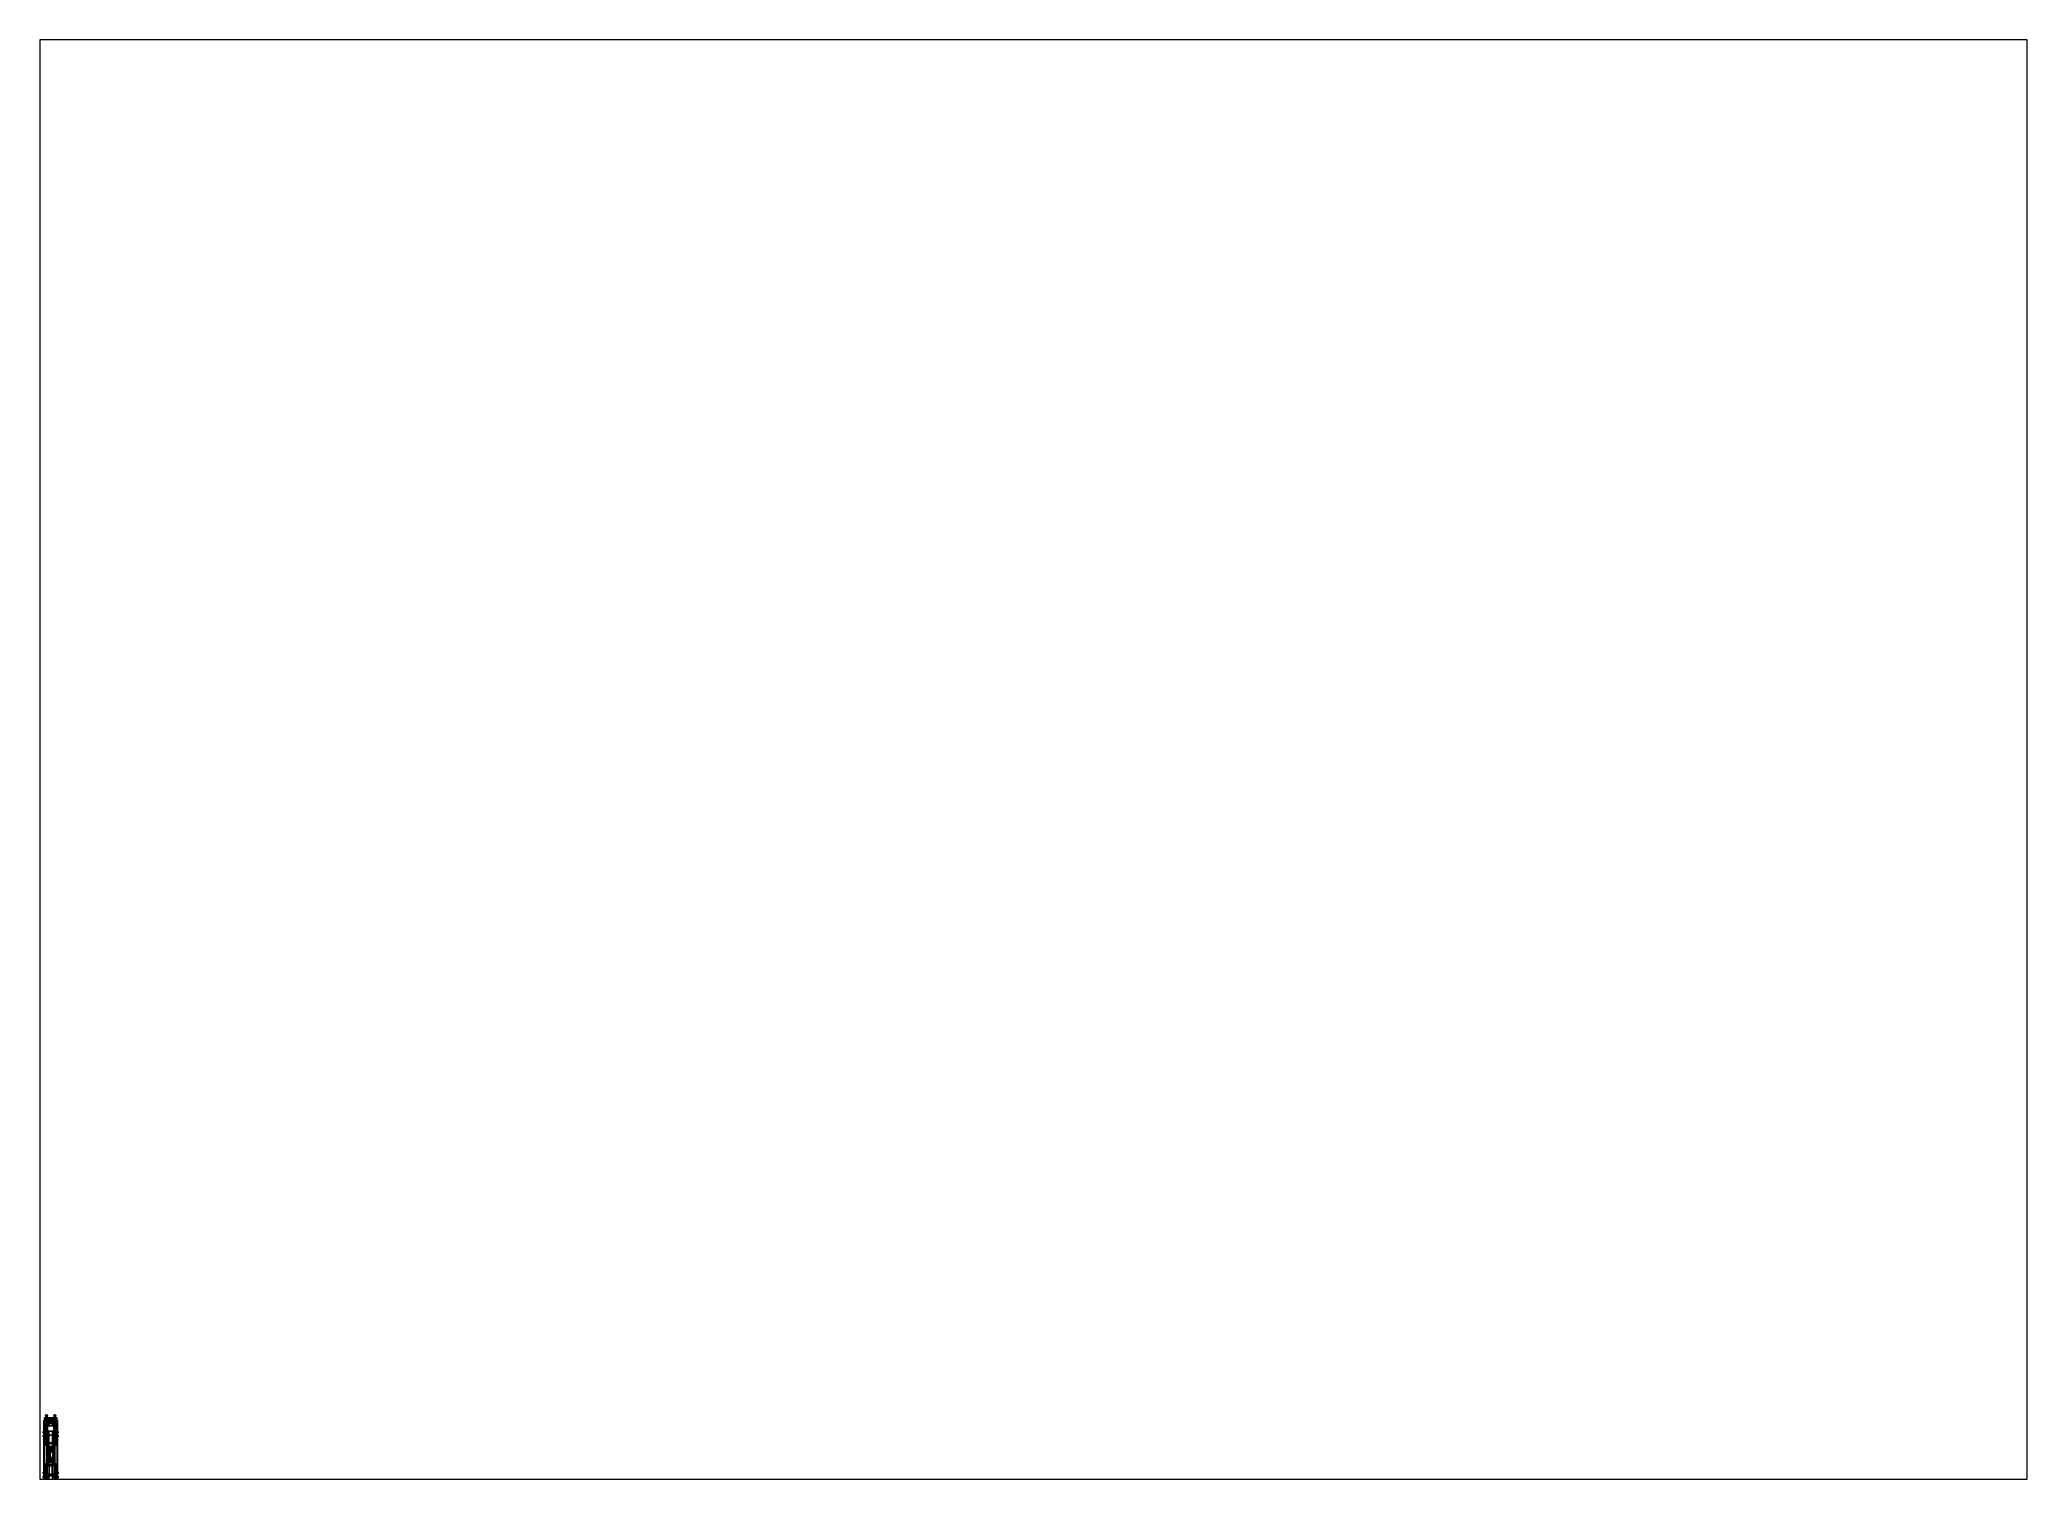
# Paper-space layout 'Layout1' of a CAD drawing. Header units: millimetres. Extents: x 28 to 251, y 20 to 181.
# The model-space entities are those that its viewports show. They can reach past a viewport. Long polylines and large blocks are cut down to what shows.
import ezdxf

# ---------------------------------------------------------------- set-up
doc = ezdxf.new("R2010")
doc.units = ezdxf.units.MM
doc.layers.add('tmp', color=5, linetype='Continuous')
doc.layers.add('wheels', color=2, linetype='Continuous')

msp = doc.modelspace()

# ---------------------------------------------------------------- linework, layer by layer
for points in [[(-1.47, 7.26, 1.54), (-1.47, 7.26, 1.16), (-1.47, -7.25, 1.16), (-1.47, -7.25, 1.54)], [(-1.47, -7.25, 1.16), (-1.47, 7.26, 1.16), (1.47, 7.26, 1.16), (1.47, -7.25, 1.16)], [(0.37, 7.02, 1.54), (1.47, 7.26, 1.54), (-1.47, 7.26, 1.54), (-0.37, 7.02, 1.54)], [(-0.37, 7.02, 1.54), (-1.47, 7.26, 1.54), (-1.47, 7.26, 1.54), (-0.83, 6.97, 1.54)], [(-0.83, 6.97, 1.54), (-1.47, 7.26, 1.54), (-1.47, 7.26, 1.54), (-0.87, 6.92, 1.54)], [(-1.47, 7.26, 1.54), (-1.47, -2.4, 1.54), (-0.87, -2.4, 1.54), (-0.87, 6.92, 1.54)], [(-1.16, 7.26, 1.54), (-1.16, 7.26, 1.16), (-1.47, 7.26, 1.16), (-1.47, 7.26, 1.54)], [(-1.16, 7.84, 1.28), (-1.16, 7.84, 0.41), (-1.33, 7.84, 0.41), (-1.33, 7.84, 1.16)], [(-1.33, 7.84, 0.41), (-1.33, 7.81, 0.44), (-1.33, 7.81, 1.16), (-1.33, 7.84, 1.16)], [(-1.16, 7.84, 0.41), (-1.16, 7.26, 0.41), (-1.33, 7.26, 0.41), (-1.33, 7.84, 0.41)], [(-1.33, 7.26, 0.41), (-1.33, 7.29, 0.44), (-1.33, 7.81, 0.44), (-1.33, 7.84, 0.41)], [(-1.33, 7.84, 1.16), (-1.33, 7.81, 1.16), (-1.16, 7.81, 1.28), (-1.16, 7.84, 1.28)], [(-1.33, 7.81, 1.16), (-1.33, 7.81, 0.44), (-1.16, 7.81, 0.44), (-1.16, 7.81, 1.28)], [(-1.16, 7.81, 0.89), (-1.16, 7.29, 0.89), (-1.33, 7.29, 0.89), (-1.33, 7.81, 0.89)], [(-1.33, 7.29, 0.89), (-1.33, 7.29, 0.92), (-1.33, 7.81, 0.92), (-1.33, 7.81, 0.89)], [(-1.33, 7.81, 0.92), (-1.33, 7.29, 0.92), (-1.16, 7.29, 0.92), (-1.16, 7.81, 0.92)], [(-1.33, 7.81, 0.44), (-1.33, 7.29, 0.44), (-1.16, 7.29, 0.44), (-1.16, 7.81, 0.44)], [(-1.16, 7.29, 1.28), (-1.16, 7.29, 0.44), (-1.33, 7.29, 0.44), (-1.33, 7.29, 1.16)], [(-1.33, 7.29, 0.44), (-1.33, 7.26, 0.41), (-1.33, 7.26, 1.16), (-1.33, 7.29, 1.16)], [(-1.33, 7.29, 1.16), (-1.33, 7.26, 1.16), (-1.16, 7.26, 1.28), (-1.16, 7.29, 1.28)], [(-1.33, 7.26, 1.16), (-1.33, 7.26, 0.41), (-1.16, 7.26, 0.41), (-1.16, 7.26, 1.16)], [(-1.16, 7.81, 0.89), (-1.16, 7.81, 0.44), (-1.16, 7.84, 0.41), (-1.16, 7.84, 0.89)], [(-1.16, 7.84, 0.89), (-1.16, 7.84, 1.28), (-0.76, 7.84, 1.28), (-0.76, 7.84, 0.89)], [(-1.16, 7.81, 0.44), (-1.16, 7.29, 0.44), (-1.16, 7.26, 0.41), (-1.16, 7.84, 0.41)], [(-1.16, 7.84, 1.28), (-1.16, 7.26, 1.28), (-0.76, 7.44, 1.28), (-0.76, 7.84, 1.28)], [(-1.16, 7.81, 1.84), (-1.13, 7.84, 1.84), (-1.13, 7.84, 1.28), (-1.16, 7.81, 1.28)], [(-0.84, 7.81, 2.43), (-0.84, 7.84, 2.4), (-1.13, 7.84, 1.84), (-1.16, 7.81, 1.84)], [(-1.16, 7.29, 0.92), (-1.16, 7.29, 1.28), (-1.16, 7.81, 1.28), (-1.16, 7.81, 0.92)], [(-1.16, 7.81, 0.92), (-1.16, 7.29, 0.92), (-1.16, 7.29, 0.89), (-1.16, 7.81, 0.89)], [(-1.13, 7.78, 1.84), (-1.16, 7.81, 1.84), (-1.16, 7.81, 1.28), (-1.13, 7.78, 1.28)], [(-0.84, 7.78, 2.4), (-0.84, 7.81, 2.43), (-1.16, 7.81, 1.84), (-1.13, 7.78, 1.84)], [(-0.76, 7.44, 1.16), (-1.16, 7.26, 1.16), (-1.16, 7.26, 0.89), (-0.76, 7.44, 0.89)], [(0.76, 7.44, 1.16), (1.16, 7.26, 1.16), (-1.16, 7.26, 1.16), (-0.76, 7.44, 1.16)], [(-0.76, 7.44, 1.54), (-1.16, 7.26, 1.54), (1.16, 7.26, 1.54), (0.76, 7.44, 1.54)], [(-0.76, 7.44, 1.28), (-1.16, 7.26, 1.28), (-1.16, 7.26, 1.54), (-0.76, 7.44, 1.54)], [(-1.16, 7.26, 0.89), (-1.16, 7.26, 0.41), (-1.16, 7.29, 0.44), (-1.16, 7.29, 0.89)], [(-1.13, 7.84, 1.84), (-1.1, 7.81, 1.84), (-1.1, 7.81, 1.28), (-1.13, 7.84, 1.28)], [(-0.84, 7.84, 2.4), (-0.84, 7.81, 2.37), (-1.1, 7.81, 1.84), (-1.13, 7.84, 1.84)], [(-1.1, 7.81, 1.84), (-1.13, 7.78, 1.84), (-1.13, 7.78, 1.28), (-1.1, 7.81, 1.28)], [(-0.84, 7.81, 2.37), (-0.84, 7.78, 2.4), (-1.13, 7.78, 1.84), (-1.1, 7.81, 1.84)], [(-0.73, 7.93, 1.79), (-1, 7.93, 1.68), (-1.05, 7.93, 1.79), (-0.78, 7.93, 1.9)], [(-0.78, 7.93, 1.9), (-1.05, 7.93, 1.79), (-1, 7.93, 1.9), (-0.89, 7.93, 1.95)], [(-1.05, 7.93, 1.79), (-1, 7.93, 1.68), (-1, 7.75, 1.68), (-1.05, 7.75, 1.79)], [(-1, 7.93, 1.9), (-1.05, 7.93, 1.79), (-1.05, 7.75, 1.79), (-1, 7.75, 1.9)], [(-0.78, 7.75, 1.9), (-1.05, 7.75, 1.79), (-1, 7.75, 1.68), (-0.73, 7.75, 1.79)], [(-0.89, 7.75, 1.95), (-1, 7.75, 1.9), (-1.05, 7.75, 1.79), (-0.78, 7.75, 1.9)], [(-0.78, 7.93, 1.68), (-0.89, 7.93, 1.63), (-1, 7.93, 1.68), (-0.73, 7.93, 1.79)], [(-1, 7.93, 1.68), (-0.89, 7.93, 1.63), (-0.89, 7.75, 1.63), (-1, 7.75, 1.68)], [(-0.89, 7.93, 1.95), (-1, 7.93, 1.9), (-1, 7.75, 1.9), (-0.89, 7.75, 1.95)], [(-0.73, 7.75, 1.79), (-1, 7.75, 1.68), (-0.89, 7.75, 1.63), (-0.78, 7.75, 1.68)], [(-0.89, 7.83, 1.54), (-0.92, 7.8, 1.54), (-0.92, 7.8, 1.65), (-0.89, 7.83, 1.63)], [(-0.92, 7.8, 1.54), (-0.89, 7.77, 1.54), (-0.89, 7.77, 1.63), (-0.92, 7.8, 1.65)], [(-0.9, 6.66, 3.18), (-0.9, 6.66, 1.68), (-0.9, 4.56, 1.68), (-0.9, 4.56, 3.18)], [(-0.87, 6.66, 3.18), (-0.87, 6.66, 1.68), (-0.9, 6.66, 1.68), (-0.9, 6.66, 3.18)], [(-0.9, 4.56, 1.68), (-0.9, 6.66, 1.68), (-0.87, 6.66, 1.68), (-0.87, 4.56, 1.68)], [(-0.87, 4.56, 3.18), (-0.87, 6.66, 3.18), (-0.9, 6.66, 3.18), (-0.9, 4.56, 3.18)], [(-0.9, 4.56, 3.18), (-0.9, 4.56, 1.68), (-0.87, 4.56, 1.68), (-0.87, 4.56, 3.18)], [(-0.89, 7.93, 1.63), (-0.78, 7.93, 1.68), (-0.78, 7.75, 1.68), (-0.89, 7.75, 1.63)], [(-0.78, 7.93, 1.9), (-0.89, 7.93, 1.95), (-0.89, 7.75, 1.95), (-0.78, 7.75, 1.9)], [(-0.86, 7.8, 1.54), (-0.89, 7.83, 1.54), (-0.89, 7.83, 1.63), (-0.86, 7.8, 1.65)], [(-0.89, 7.77, 1.54), (-0.86, 7.8, 1.54), (-0.86, 7.8, 1.65), (-0.89, 7.77, 1.63)], [(-0.83, 6.97, 1.54), (-0.87, 6.92, 1.54), (-0.87, 6.92, 3.53), (-0.83, 6.97, 3.53)], [(-0.79, 6.92, 3.62), (-0.83, 6.97, 3.53), (-0.87, 6.92, 3.53)], [(-0.87, 6.66, 3.18), (-0.87, 4.56, 3.18), (-0.87, -2.4, 3.53), (-0.87, 6.92, 3.53)], [(-0.87, 6.92, 3.53), (-0.87, -2.4, 3.53), (-0.79, -2.4, 3.62), (-0.79, 6.92, 3.62)], [(-0.87, 4.56, 1.68), (-0.87, 6.66, 1.68), (-0.87, 6.92, 1.54), (-0.87, -2.4, 1.54)], [(-0.87, 6.92, 3.53), (-0.87, 6.92, 1.54), (-0.87, 6.66, 1.68), (-0.87, 6.66, 3.18)], [(-0.87, 4.56, 3.18), (-0.87, 4.56, 1.68), (-0.87, -2.4, 1.54), (-0.87, -2.4, 3.53)], [(-0.84, 7.81, 2.37), (-0.84, 7.84, 2.4), (0.84, 7.84, 2.4), (0.84, 7.81, 2.37)], [(-0.84, 7.84, 2.4), (-0.84, 7.81, 2.43), (0.84, 7.81, 2.43), (0.84, 7.84, 2.4)], [(-0.84, 7.78, 2.4), (-0.84, 7.81, 2.37), (0.84, 7.81, 2.37), (0.84, 7.78, 2.4)], [(-0.84, 7.81, 2.43), (-0.84, 7.78, 2.4), (0.84, 7.78, 2.4), (0.84, 7.81, 2.43)], [(-0.37, 7.02, 3.53), (-0.37, 7.02, 1.54), (-0.83, 6.97, 1.54), (-0.83, 6.97, 3.53)], [(-0.37, 7, 3.62), (-0.37, 7.02, 3.53), (-0.83, 6.97, 3.53), (-0.79, 6.92, 3.62)], [(-0.37, 6.92, 3.68), (-0.37, 7, 3.62), (-0.79, 6.92, 3.62)], [(-0.71, 0.6, 3.63), (-0.79, 6.92, 3.62), (-0.79, -2.4, 3.62), (-0.71, -0.62, 3.63)], [(-0.71, 6.18, 3.63), (-0.79, 6.92, 3.62), (-0.71, 0.6, 3.63), (-0.71, 5.05, 3.63)], [(-0.37, 6.18, 3.68), (-0.37, 6.92, 3.68), (-0.79, 6.92, 3.62), (-0.71, 6.18, 3.63)], [(-0.78, 7.93, 1.68), (-0.73, 7.93, 1.79), (-0.73, 7.75, 1.79), (-0.78, 7.75, 1.68)], [(-0.73, 7.93, 1.79), (-0.78, 7.93, 1.9), (-0.78, 7.75, 1.9), (-0.73, 7.75, 1.79)], [(0.76, 7.84, 1.54), (0.76, 7.84, 0.89), (-0.76, 7.84, 0.89), (-0.76, 7.84, 1.54)], [(-0.76, 7.84, 0.89), (0.76, 7.84, 0.89), (0.76, 7.44, 0.89), (-0.76, 7.44, 0.89)], [(0.76, 7.44, 1.54), (0.76, 7.84, 1.54), (-0.76, 7.84, 1.54), (-0.76, 7.44, 1.54)], [(-0.76, 7.84, 1.54), (-0.76, 7.84, 1.28), (-0.76, 7.44, 1.28), (-0.76, 7.44, 1.54)], [(-0.76, 7.44, 0.89), (0.76, 7.44, 0.89), (0.76, 7.44, 1.16), (-0.76, 7.44, 1.16)], [(0.71, 6.18, 3.78), (0.37, 6.18, 3.68), (-0.37, 6.18, 3.68), (-0.71, 6.18, 3.78)], [(0.71, 5.05, 3.78), (0.71, 6.18, 3.78), (-0.71, 6.18, 3.78), (-0.71, 5.05, 3.78)], [(-0.37, 6.18, 3.68), (-0.37, 6.18, 3.68), (-0.71, 6.18, 3.63), (-0.71, 6.18, 3.78)], [(-0.71, 6.18, 3.78), (-0.71, 6.18, 3.63), (-0.71, 5.05, 3.63), (-0.71, 5.05, 3.78)], [(-0.71, 5.05, 3.78), (-0.37, 5.05, 3.68), (0.37, 5.05, 3.68), (0.71, 5.05, 3.78)], [(-0.71, 5.05, 3.78), (-0.71, 5.05, 3.63), (-0.37, 5.05, 3.68)], [(-0.37, 0.6, 3.68), (-0.37, 5.05, 3.68), (-0.71, 5.05, 3.63), (-0.71, 0.6, 3.63)], [(-0.68, 7.81, 2.37), (-0.65, 7.84, 2.4), (-0.65, 7.84, 1.54), (-0.68, 7.81, 1.54)], [(-0.65, 7.78, 2.4), (-0.68, 7.81, 2.37), (-0.68, 7.81, 1.54), (-0.65, 7.78, 1.54)], [(-0.65, 7.84, 2.4), (-0.62, 7.81, 2.37), (-0.62, 7.81, 1.54), (-0.65, 7.84, 1.54)], [(-0.62, 7.81, 2.37), (-0.65, 7.78, 2.4), (-0.65, 7.78, 1.54), (-0.62, 7.81, 1.54)], [(0.37, 7.02, 3.53), (0.37, 7.02, 1.54), (-0.37, 7.02, 1.54), (-0.37, 7.02, 3.53)], [(0.37, 7, 3.62), (0.37, 7.02, 3.53), (-0.37, 7.02, 3.53), (-0.37, 7, 3.62)], [(0.37, 6.92, 3.68), (0.37, 7, 3.62), (-0.37, 7, 3.62), (-0.37, 6.92, 3.68)], [(0.37, 6.18, 3.68), (0.37, 6.92, 3.68), (-0.37, 6.92, 3.68), (-0.37, 6.18, 3.68)], [(0.37, 4.14, 3.68), (0.37, 5.05, 3.68), (-0.37, 5.05, 3.68), (-0.37, 4.14, 3.68)], [(-0.27, 7.02, 3.19), (-0.23, 7.02, 3.33), (-0.23, 7.07, 3.33), (-0.27, 7.07, 3.19)], [(-0.23, 7.02, 3.06), (-0.27, 7.02, 3.19), (-0.27, 7.07, 3.19), (-0.23, 7.07, 3.06)], [(-0.23, 7.07, 3.33), (0.27, 7.07, 3.19), (0.23, 7.07, 3.06), (-0.27, 7.07, 3.19)], [(-0.27, 7.07, 3.19), (0.23, 7.07, 3.06), (0.13, 7.07, 2.96), (-0.23, 7.07, 3.06)], [(-0.23, 7.02, 3.33), (-0.14, 7.02, 3.42), (-0.14, 7.07, 3.42), (-0.23, 7.07, 3.33)], [(-0.14, 7.02, 2.96), (-0.23, 7.02, 3.06), (-0.23, 7.07, 3.06), (-0.14, 7.07, 2.96)], [(-0.14, 7.07, 3.42), (0.23, 7.07, 3.33), (0.27, 7.07, 3.19), (-0.23, 7.07, 3.33)], [(-0.23, 7.07, 3.06), (0.13, 7.07, 2.96), (0, 7.07, 2.92), (-0.14, 7.07, 2.96)], [(-0.14, 7.02, 3.42), (0, 7.02, 3.46), (0, 7.07, 3.46), (-0.14, 7.07, 3.42)], [(0, 7.02, 2.92), (-0.14, 7.02, 2.96), (-0.14, 7.07, 2.96), (0, 7.07, 2.92)], [(0, 7.07, 3.46), (0.13, 7.07, 3.42), (0.23, 7.07, 3.33), (-0.14, 7.07, 3.42)], [(0, 7.02, 3.46), (0.13, 7.02, 3.42), (0.13, 7.07, 3.42), (0, 7.07, 3.46)], [(0.13, 7.02, 2.96), (0, 7.02, 2.92), (0, 7.07, 2.92), (0.13, 7.07, 2.96)], [(0.13, 7.02, 3.42), (0.23, 7.02, 3.33), (0.23, 7.07, 3.33), (0.13, 7.07, 3.42)], [(0.23, 7.02, 3.06), (0.13, 7.02, 2.96), (0.13, 7.07, 2.96), (0.23, 7.07, 3.06)], [(0.23, 7.02, 3.33), (0.27, 7.02, 3.19), (0.27, 7.07, 3.19), (0.23, 7.07, 3.33)], [(0.27, 7.02, 3.19), (0.23, 7.02, 3.06), (0.23, 7.07, 3.06), (0.27, 7.07, 3.19)], [(1.47, 7.26, 1.54), (1.47, 7.26, 1.54), (0.37, 7.02, 1.54), (0.83, 6.97, 1.54)], [(0.83, 6.97, 1.54), (0.37, 7.02, 1.54), (0.37, 7.02, 3.53), (0.83, 6.97, 3.53)], [(0.79, 6.92, 3.62), (0.83, 6.97, 3.53), (0.37, 7.02, 3.53), (0.37, 7, 3.62)], [(0.79, 6.92, 3.62), (0.79, 6.92, 3.62), (0.37, 7, 3.62), (0.37, 6.92, 3.68)], [(0.71, 6.18, 3.63), (0.79, 6.92, 3.62), (0.37, 6.92, 3.68), (0.37, 6.18, 3.68)], [(0.71, 6.18, 3.63), (0.71, 6.18, 3.63), (0.37, 6.18, 3.68), (0.71, 6.18, 3.78)], [(0.71, 5.05, 3.78), (0.37, 5.05, 3.68), (0.71, 5.05, 3.63)], [(0.71, 0.6, 3.63), (0.71, 5.05, 3.63), (0.37, 5.05, 3.68), (0.37, 0.6, 3.68)], [(0.62, 7.81, 2.37), (0.65, 7.84, 2.4), (0.65, 7.84, 1.54), (0.62, 7.81, 1.54)], [(0.65, 7.78, 2.4), (0.62, 7.81, 2.37), (0.62, 7.81, 1.54), (0.65, 7.78, 1.54)], [(0.65, 7.84, 2.4), (0.68, 7.81, 2.37), (0.68, 7.81, 1.54), (0.65, 7.84, 1.54)], [(0.68, 7.81, 2.37), (0.65, 7.78, 2.4), (0.65, 7.78, 1.54), (0.68, 7.81, 1.54)], [(0.79, -2.4, 3.62), (0.79, 6.92, 3.62), (0.71, 0.6, 3.63), (0.71, -0.62, 3.63)], [(0.71, 0.6, 3.63), (0.79, 6.92, 3.62), (0.71, 6.18, 3.63), (0.71, 5.05, 3.63)], [(0.71, 5.05, 3.63), (0.71, 6.18, 3.63), (0.71, 6.18, 3.78), (0.71, 5.05, 3.78)], [(0.78, 7.93, 1.9), (0.73, 7.93, 1.79), (0.73, 7.75, 1.79), (0.78, 7.75, 1.9)], [(0.73, 7.93, 1.79), (0.78, 7.93, 1.68), (0.78, 7.75, 1.68), (0.73, 7.75, 1.79)], [(1, 7.93, 1.9), (0.73, 7.93, 1.79), (0.78, 7.93, 1.9), (0.89, 7.93, 1.95)], [(1.05, 7.93, 1.79), (0.78, 7.93, 1.68), (0.73, 7.93, 1.79), (1, 7.93, 1.9)], [(0.89, 7.75, 1.95), (0.78, 7.75, 1.9), (0.73, 7.75, 1.79), (1, 7.75, 1.9)], [(1, 7.75, 1.9), (0.73, 7.75, 1.79), (0.78, 7.75, 1.68), (1.05, 7.75, 1.79)], [(1.16, 7.84, 1.28), (1.16, 7.84, 0.89), (0.76, 7.84, 0.89), (0.76, 7.84, 1.28)], [(1.16, 7.26, 1.28), (1.16, 7.84, 1.28), (0.76, 7.84, 1.28), (0.76, 7.44, 1.28)], [(0.76, 7.44, 1.28), (0.76, 7.84, 1.28), (0.76, 7.84, 1.54), (0.76, 7.44, 1.54)], [(0.76, 7.44, 0.89), (1.16, 7.26, 0.89), (1.16, 7.26, 1.16), (0.76, 7.44, 1.16)], [(1.16, 7.26, 1.54), (1.16, 7.26, 1.28), (0.76, 7.44, 1.28), (0.76, 7.44, 1.54)], [(0.89, 7.93, 1.95), (0.78, 7.93, 1.9), (0.78, 7.75, 1.9), (0.89, 7.75, 1.95)], [(0.78, 7.93, 1.68), (0.89, 7.93, 1.63), (0.89, 7.75, 1.63), (0.78, 7.75, 1.68)], [(1, 7.93, 1.68), (0.89, 7.93, 1.63), (0.78, 7.93, 1.68), (1.05, 7.93, 1.79)], [(1.05, 7.75, 1.79), (0.78, 7.75, 1.68), (0.89, 7.75, 1.63), (1, 7.75, 1.68)], [(0.87, 6.92, 3.53), (0.87, 6.92, 3.53), (0.83, 6.97, 3.53), (0.79, 6.92, 3.62)], [(0.79, -2.4, 3.62), (0.87, -2.4, 3.53), (0.87, 6.92, 3.53), (0.79, 6.92, 3.62)], [(1.47, 7.26, 1.54), (1.47, 7.26, 1.54), (0.83, 6.97, 1.54), (0.87, 6.92, 1.54)], [(0.87, 6.92, 3.53), (0.87, 6.92, 1.54), (0.83, 6.97, 1.54), (0.83, 6.97, 3.53)], [(0.84, 7.81, 2.37), (0.84, 7.84, 2.4), (1.13, 7.84, 1.84), (1.1, 7.81, 1.84)], [(0.84, 7.84, 2.4), (0.84, 7.81, 2.43), (1.16, 7.81, 1.84), (1.13, 7.84, 1.84)], [(0.84, 7.78, 2.4), (0.84, 7.81, 2.37), (1.1, 7.81, 1.84), (1.13, 7.78, 1.84)], [(0.84, 7.81, 2.43), (0.84, 7.78, 2.4), (1.13, 7.78, 1.84), (1.16, 7.81, 1.84)], [(0.89, 7.83, 1.54), (0.86, 7.8, 1.54), (0.86, 7.8, 1.65), (0.89, 7.83, 1.63)], [(0.86, 7.8, 1.54), (0.89, 7.77, 1.54), (0.89, 7.77, 1.63), (0.86, 7.8, 1.65)], [(0.87, -2.4, 1.54), (1.47, -2.4, 1.54), (1.47, 7.26, 1.54), (0.87, 6.92, 1.54)], [(0.87, 4.56, 1.68), (0.87, -2.4, 1.54), (0.87, 6.92, 1.54), (0.87, 6.66, 1.68)], [(0.87, 4.56, 3.18), (0.87, 6.66, 3.18), (0.87, 6.92, 3.53), (0.87, -2.4, 3.53)], [(0.87, 6.66, 3.18), (0.87, 6.66, 1.68), (0.87, 6.92, 1.54), (0.87, 6.92, 3.53)], [(0.9, 6.66, 3.18), (0.9, 6.66, 1.68), (0.87, 6.66, 1.68), (0.87, 6.66, 3.18)], [(0.87, 4.56, 1.68), (0.87, 6.66, 1.68), (0.9, 6.66, 1.68), (0.9, 4.56, 1.68)], [(0.9, 4.56, 3.18), (0.9, 6.66, 3.18), (0.87, 6.66, 3.18), (0.87, 4.56, 3.18)], [(0.87, 4.56, 3.18), (0.87, 4.56, 1.68), (0.9, 4.56, 1.68), (0.9, 4.56, 3.18)], [(0.87, -2.4, 3.53), (0.87, -2.4, 1.54), (0.87, 4.56, 1.68), (0.87, 4.56, 3.18)], [(1, 7.93, 1.9), (0.89, 7.93, 1.95), (0.89, 7.75, 1.95), (1, 7.75, 1.9)], [(0.89, 7.93, 1.63), (1, 7.93, 1.68), (1, 7.75, 1.68), (0.89, 7.75, 1.63)], [(0.92, 7.8, 1.54), (0.89, 7.83, 1.54), (0.89, 7.83, 1.63), (0.92, 7.8, 1.65)], [(0.89, 7.77, 1.54), (0.92, 7.8, 1.54), (0.92, 7.8, 1.65), (0.89, 7.77, 1.63)], [(0.9, 4.56, 1.68), (0.9, 6.66, 1.68), (0.9, 6.66, 3.18), (0.9, 4.56, 3.18)], [(1.05, 7.93, 1.79), (1, 7.93, 1.9), (1, 7.75, 1.9), (1.05, 7.75, 1.79)], [(1, 7.93, 1.68), (1.05, 7.93, 1.79), (1.05, 7.75, 1.79), (1, 7.75, 1.68)], [(1.1, 7.81, 1.84), (1.13, 7.84, 1.84), (1.13, 7.84, 1.28), (1.1, 7.81, 1.28)], [(1.13, 7.78, 1.84), (1.1, 7.81, 1.84), (1.1, 7.81, 1.28), (1.13, 7.78, 1.28)], [(1.13, 7.84, 1.84), (1.16, 7.81, 1.84), (1.16, 7.81, 1.28), (1.13, 7.84, 1.28)], [(1.16, 7.81, 1.84), (1.13, 7.78, 1.84), (1.13, 7.78, 1.28), (1.16, 7.81, 1.28)], [(1.33, 7.84, 1.16), (1.33, 7.84, 0.41), (1.16, 7.84, 0.41), (1.16, 7.84, 1.28)], [(1.16, 7.84, 0.41), (1.16, 7.81, 0.44), (1.16, 7.81, 0.89), (1.16, 7.84, 0.89)], [(1.16, 7.26, 0.41), (1.16, 7.29, 0.44), (1.16, 7.81, 0.44), (1.16, 7.84, 0.41)], [(1.33, 7.84, 0.41), (1.33, 7.26, 0.41), (1.16, 7.26, 0.41), (1.16, 7.84, 0.41)], [(1.16, 7.84, 1.28), (1.16, 7.81, 1.28), (1.33, 7.81, 1.16), (1.33, 7.84, 1.16)], [(1.16, 7.81, 1.28), (1.16, 7.81, 0.44), (1.33, 7.81, 0.44), (1.33, 7.81, 1.16)], [(1.16, 7.29, 1.28), (1.16, 7.29, 0.92), (1.16, 7.81, 0.92), (1.16, 7.81, 1.28)], [(1.33, 7.81, 0.89), (1.33, 7.29, 0.89), (1.16, 7.29, 0.89), (1.16, 7.81, 0.89)], [(1.16, 7.29, 0.89), (1.16, 7.29, 0.92), (1.16, 7.81, 0.92), (1.16, 7.81, 0.89)], [(1.16, 7.81, 0.92), (1.16, 7.29, 0.92), (1.33, 7.29, 0.92), (1.33, 7.81, 0.92)], [(1.16, 7.81, 0.44), (1.16, 7.29, 0.44), (1.33, 7.29, 0.44), (1.33, 7.81, 0.44)], [(1.33, 7.29, 1.16), (1.33, 7.29, 0.44), (1.16, 7.29, 0.44), (1.16, 7.29, 1.28)], [(1.16, 7.29, 0.44), (1.16, 7.26, 0.41), (1.16, 7.26, 0.89), (1.16, 7.29, 0.89)], [(1.16, 7.29, 1.28), (1.16, 7.26, 1.28), (1.33, 7.26, 1.16), (1.33, 7.29, 1.16)], [(1.16, 7.26, 1.16), (1.16, 7.26, 0.41), (1.33, 7.26, 0.41), (1.33, 7.26, 1.16)], [(1.47, 7.26, 1.54), (1.47, 7.26, 1.16), (1.16, 7.26, 1.16), (1.16, 7.26, 1.54)], [(1.33, 7.81, 1.16), (1.33, 7.81, 0.44), (1.33, 7.84, 0.41), (1.33, 7.84, 1.16)], [(1.33, 7.81, 0.44), (1.33, 7.29, 0.44), (1.33, 7.26, 0.41), (1.33, 7.84, 0.41)], [(1.33, 7.81, 0.92), (1.33, 7.29, 0.92), (1.33, 7.29, 0.89), (1.33, 7.81, 0.89)], [(1.33, 7.26, 1.16), (1.33, 7.26, 0.41), (1.33, 7.29, 0.44), (1.33, 7.29, 1.16)], [(1.47, -7.25, 1.16), (1.47, 7.26, 1.16), (1.47, 7.26, 1.54), (1.47, -7.25, 1.54)], [(-0.94, 1.44, 0.85), (-0.9, 1.58, 0.85), (-0.9, 1.54, 0.75), (-0.94, 1.44, 0.85)], [(-0.94, 1.44, 0.85), (-0.9, 1.54, 0.95), (-0.9, 1.58, 0.85), (-0.94, 1.44, 0.85)], [(-0.94, 1.44, 0.85), (-0.9, 1.54, 0.75), (-0.9, 1.44, 0.7), (-0.94, 1.44, 0.85)], [(-0.94, 1.44, 0.85), (-0.9, 1.44, 0.99), (-0.9, 1.54, 0.95), (-0.94, 1.44, 0.85)], [(-0.94, 1.44, 0.85), (-0.9, 1.44, 0.7), (-0.9, 1.34, 0.75), (-0.94, 1.44, 0.85)], [(-0.94, 1.44, 0.85), (-0.9, 1.34, 0.75), (-0.9, 1.29, 0.85), (-0.94, 1.44, 0.85)], [(-0.94, 1.44, 0.85), (-0.9, 1.29, 0.85), (-0.9, 1.34, 0.95), (-0.94, 1.44, 0.85)], [(-0.94, 1.44, 0.85), (-0.9, 1.34, 0.95), (-0.9, 1.44, 0.99), (-0.94, 1.44, 0.85)], [(-0.9, 1.58, 0.85), (-0.8, 1.69, 0.85), (-0.8, 1.62, 0.67), (-0.9, 1.54, 0.75)], [(-0.9, 1.54, 0.95), (-0.8, 1.62, 1.03), (-0.8, 1.69, 0.85), (-0.9, 1.58, 0.85)], [(-0.9, 1.54, 0.75), (-0.8, 1.62, 0.67), (-0.8, 1.44, 0.6), (-0.9, 1.44, 0.7)], [(-0.9, 1.44, 0.99), (-0.8, 1.44, 1.1), (-0.8, 1.62, 1.03), (-0.9, 1.54, 0.95)], [(-0.9, 1.44, 0.7), (-0.8, 1.44, 0.6), (-0.8, 1.26, 0.67), (-0.9, 1.34, 0.75)], [(-0.9, 1.34, 0.95), (-0.8, 1.26, 1.03), (-0.8, 1.44, 1.1), (-0.9, 1.44, 0.99)], [(-0.9, 1.34, 0.75), (-0.8, 1.26, 0.67), (-0.8, 1.19, 0.85), (-0.9, 1.29, 0.85)], [(-0.9, 1.29, 0.85), (-0.8, 1.19, 0.85), (-0.8, 1.26, 1.03), (-0.9, 1.34, 0.95)], [(-0.8, 1.62, 0.67), (-0.65, 1.65, 0.64), (-0.65, 1.44, 0.56), (-0.8, 1.44, 0.6)], [(-0.8, 1.44, 0.6), (-0.65, 1.44, 0.56), (-0.65, 1.23, 0.64), (-0.8, 1.26, 0.67)], [(-0.8, 1.26, 0.67), (-0.65, 1.23, 0.64), (-0.65, 1.15, 0.85), (-0.8, 1.19, 0.85)], [(-0.8, 1.03, 1.16), (-0.8, 1.03, 0.38), (-0.8, -0.69, 0.38), (-0.8, -0.69, 1.16)], [(0.8, 1.03, 1.16), (0.8, 1.03, 0.38), (-0.8, 1.03, 0.38), (-0.8, 1.03, 1.16)], [(-0.8, -0.69, 0.38), (-0.8, 1.03, 0.38), (0.8, 1.03, 0.38), (0.8, -0.69, 0.38)], [(-0.8, 1.69, 0.85), (-0.65, 1.73, 0.85), (-0.65, 1.65, 0.64), (-0.8, 1.62, 0.67)], [(-0.8, 1.62, 1.03), (-0.65, 1.65, 1.06), (-0.65, 1.73, 0.85), (-0.8, 1.69, 0.85)], [(-0.8, 1.44, 1.1), (-0.65, 1.44, 1.14), (-0.65, 1.65, 1.06), (-0.8, 1.62, 1.03)], [(-0.8, 1.26, 1.03), (-0.65, 1.23, 1.06), (-0.65, 1.44, 1.14), (-0.8, 1.44, 1.1)], [(-0.8, 1.19, 0.85), (-0.65, 1.15, 0.85), (-0.65, 1.23, 1.06), (-0.8, 1.26, 1.03)], [(-0.71, 0.6, 3.73), (-0.71, 0.6, 3.63), (-0.71, -0.62, 3.63), (-0.71, -0.62, 3.73)], [(0.71, 0.6, 3.73), (0.37, 0.6, 3.68), (-0.37, 0.6, 3.68), (-0.71, 0.6, 3.73)], [(0.71, -0.62, 3.73), (0.71, 0.6, 3.73), (-0.71, 0.6, 3.73), (-0.71, -0.62, 3.73)], [(-0.37, 0.6, 3.68), (-0.37, 0.6, 3.68), (-0.71, 0.6, 3.63), (-0.71, 0.6, 3.73)], [(-0.65, 2.13, 1.16), (-0.65, 2.43, 1.16), (-0.65, 2.26, 1.06), (-0.65, 2.11, 1.13)], [(-0.65, 2.26, 1.06), (-0.65, 2.43, 1.16), (-0.45, 2.43, 1.16), (-0.45, 2.26, 1.06)], [(-0.65, 2.11, 1.13), (-0.65, 2.26, 1.06), (-0.65, 2.09, 1.04), (-0.65, 1.99, 1.11)], [(-0.65, 2.09, 1.04), (-0.65, 2.26, 1.06), (-0.45, 2.26, 1.06), (-0.45, 2.09, 1.04)], [(-0.45, 2.11, 1.13), (-0.45, 2.13, 1.16), (-0.65, 2.13, 1.16), (-0.65, 2.11, 1.13)], [(-0.45, 1.99, 1.11), (-0.45, 2.11, 1.13), (-0.65, 2.11, 1.13), (-0.65, 1.99, 1.11)], [(-0.65, 1.99, 1.11), (-0.65, 2.09, 1.04), (-0.65, 1.98, 0.95), (-0.65, 1.87, 0.99)], [(-0.65, 1.98, 0.95), (-0.65, 2.09, 1.04), (-0.45, 2.09, 1.04), (-0.45, 1.98, 0.95)], [(-0.45, 1.87, 0.99), (-0.45, 1.99, 1.11), (-0.65, 1.99, 1.11), (-0.65, 1.87, 0.99)], [(-0.65, 1.87, 0.99), (-0.65, 1.98, 0.95), (-0.65, 1.71, 0.48), (-0.65, 1.62, 0.55)], [(-0.65, 1.71, 0.48), (-0.65, 1.98, 0.95), (-0.45, 1.98, 0.95), (-0.45, 1.71, 0.48)], [(-0.45, 1.62, 0.55), (-0.45, 1.87, 0.99), (-0.65, 1.87, 0.99), (-0.65, 1.62, 0.55)], [(-0.65, 1.73, 0.85), (-0.65, 1.65, 1.06), (0.65, 1.65, 1.06), (0.65, 1.73, 0.85)], [(-0.65, 1.65, 0.64), (-0.65, 1.73, 0.85), (0.65, 1.73, 0.85), (0.65, 1.65, 0.64)], [(-0.65, 1.62, 0.55), (-0.65, 1.71, 0.48), (-0.65, 1.56, 0.34), (-0.65, 1.5, 0.44)], [(-0.65, 1.56, 0.34), (-0.65, 1.71, 0.48), (-0.45, 1.71, 0.48), (-0.45, 1.56, 0.34)], [(-0.65, 1.65, 1.06), (-0.65, 1.44, 1.14), (0.65, 1.44, 1.14), (0.65, 1.65, 1.06)], [(-0.65, 1.44, 0.56), (-0.65, 1.65, 0.64), (0.65, 1.65, 0.64), (0.65, 1.44, 0.56)], [(-0.45, 1.5, 0.44), (-0.45, 1.62, 0.55), (-0.65, 1.62, 0.55), (-0.65, 1.5, 0.44)], [(-0.65, 1.5, 0.44), (-0.65, 1.56, 0.34), (-0.65, 1.4, 0.28), (-0.65, 1.38, 0.38)], [(-0.65, 1.4, 0.28), (-0.65, 1.56, 0.34), (-0.45, 1.56, 0.34), (-0.45, 1.4, 0.28)], [(-0.45, 1.38, 0.38), (-0.45, 1.5, 0.44), (-0.65, 1.5, 0.44), (-0.65, 1.38, 0.38)], [(-0.65, 1.44, 1.14), (-0.65, 1.23, 1.06), (0.65, 1.23, 1.06), (0.65, 1.44, 1.14)], [(-0.65, 1.23, 0.64), (-0.65, 1.44, 0.56), (0.65, 1.44, 0.56), (0.65, 1.23, 0.64)], [(-0.65, 1.38, 0.38), (-0.65, 1.4, 0.28), (-0.65, -1.3, 0.28), (-0.65, -1.28, 0.38)], [(-0.65, -1.3, 0.28), (-0.65, 1.4, 0.28), (-0.45, 1.4, 0.28), (-0.45, -1.3, 0.28)], [(-0.45, -1.28, 0.38), (-0.45, 1.38, 0.38), (-0.65, 1.38, 0.38), (-0.65, -1.28, 0.38)], [(-0.65, 1.23, 1.06), (-0.65, 1.15, 0.85), (0.65, 1.15, 0.85), (0.65, 1.23, 1.06)], [(-0.65, 1.15, 0.85), (-0.65, 1.23, 0.64), (0.65, 1.23, 0.64), (0.65, 1.15, 0.85)], [(-0.1, 0.41, 3.79), (-0.1, 0.41, 3.73), (-0.56, 0.41, 3.73), (-0.56, 0.41, 3.79)], [(-0.56, 0.41, 3.79), (-0.56, 0.41, 3.73), (-0.56, -0.33, 3.73), (-0.56, -0.33, 3.79)], [(-0.12, 0.25, 4.01), (-0.1, 0.41, 3.79), (-0.56, 0.41, 3.79), (-0.54, 0.25, 4.01)], [(-0.54, 0.25, 4.01), (-0.56, 0.41, 3.79), (-0.56, -0.33, 3.79), (-0.54, -0.17, 4.01)], [(-0.12, -0.17, 4.01), (-0.12, 0.25, 4.01), (-0.54, 0.25, 4.01), (-0.54, -0.17, 4.01)], [(-0.54, 0.04, 4.16), (-0.18, 0.19, 4.16), (-0.33, 0.25, 4.16), (-0.48, 0.19, 4.16)], [(-0.48, 0.19, 4.01), (-0.54, 0.04, 4.01), (-0.54, 0.04, 4.16), (-0.48, 0.19, 4.16)], [(-0.48, -0.11, 4.16), (-0.12, 0.04, 4.16), (-0.18, 0.19, 4.16), (-0.54, 0.04, 4.16)], [(-0.54, 0.04, 4.01), (-0.48, -0.11, 4.01), (-0.48, -0.11, 4.16), (-0.54, 0.04, 4.16)], [(-0.33, 0.25, 4.01), (-0.48, 0.19, 4.01), (-0.48, 0.19, 4.16), (-0.33, 0.25, 4.16)], [(-0.33, -0.17, 4.16), (-0.18, -0.11, 4.16), (-0.12, 0.04, 4.16), (-0.48, -0.11, 4.16)], [(-0.45, 2.26, 1.06), (-0.45, 2.43, 1.16), (-0.45, 2.13, 1.16), (-0.45, 2.11, 1.13)], [(-0.45, 2.09, 1.04), (-0.45, 2.26, 1.06), (-0.45, 2.11, 1.13), (-0.45, 1.99, 1.11)], [(-0.45, 1.98, 0.95), (-0.45, 2.09, 1.04), (-0.45, 1.99, 1.11), (-0.45, 1.87, 0.99)], [(-0.45, 1.71, 0.48), (-0.45, 1.98, 0.95), (-0.45, 1.87, 0.99), (-0.45, 1.62, 0.55)], [(-0.45, 1.56, 0.34), (-0.45, 1.71, 0.48), (-0.45, 1.62, 0.55), (-0.45, 1.5, 0.44)], [(-0.45, 1.4, 0.28), (-0.45, 1.56, 0.34), (-0.45, 1.5, 0.44), (-0.45, 1.38, 0.38)], [(-0.45, -1.3, 0.28), (-0.45, 1.4, 0.28), (-0.45, 1.38, 0.38), (-0.45, -1.28, 0.38)], [(0.37, 2.49, 3.71), (0.37, 4.14, 3.71), (-0.37, 4.14, 3.71), (-0.37, 2.49, 3.71)], [(0.37, 4.14, 3.71), (0.37, 4.14, 3.68), (-0.37, 4.14, 3.68), (-0.37, 4.14, 3.71)], [(-0.37, 4.14, 3.71), (-0.37, 4.14, 3.68), (-0.37, 2.49, 3.68), (-0.37, 2.49, 3.71)], [(-0.37, 2.49, 3.71), (-0.37, 2.49, 3.68), (0.37, 2.49, 3.68), (0.37, 2.49, 3.71)], [(0.37, 2.41, 3.68), (0.37, 2.49, 3.68), (-0.37, 2.49, 3.68), (-0.37, 2.41, 3.68)], [(0.37, 2.41, 3.71), (0.37, 2.41, 3.68), (-0.37, 2.41, 3.68), (-0.37, 2.41, 3.71)], [(-0.37, 2.41, 3.71), (-0.37, 2.41, 3.68), (-0.37, 0.9, 3.68), (-0.37, 0.9, 3.71)], [(0.37, 0.9, 3.71), (0.37, 2.41, 3.71), (-0.37, 2.41, 3.71), (-0.37, 0.9, 3.71)], [(0.37, 0.6, 3.68), (0.37, 0.9, 3.68), (-0.37, 0.9, 3.68), (-0.37, 0.6, 3.68)], [(-0.37, 0.9, 3.71), (-0.37, 0.9, 3.68), (0.37, 0.9, 3.68), (0.37, 0.9, 3.71)], [(-0.18, 0.19, 4.01), (-0.33, 0.25, 4.01), (-0.33, 0.25, 4.16), (-0.18, 0.19, 4.16)], [(-0.12, 0.04, 4.01), (-0.18, 0.19, 4.01), (-0.18, 0.19, 4.16), (-0.12, 0.04, 4.16)], [(-0.18, -0.11, 4.01), (-0.12, 0.04, 4.01), (-0.12, 0.04, 4.16), (-0.18, -0.11, 4.16)], [(-0.1, -0.33, 3.79), (-0.1, 0.41, 3.79), (-0.12, 0.25, 4.01), (-0.12, -0.17, 4.01)], [(-0.1, -0.33, 3.73), (-0.1, 0.41, 3.73), (-0.1, 0.41, 3.79), (-0.1, -0.33, 3.79)], [(0.37, 2.49, 3.68), (0.37, 4.14, 3.68), (0.37, 4.14, 3.71), (0.37, 2.49, 3.71)], [(0.37, 0.9, 3.68), (0.37, 2.41, 3.68), (0.37, 2.41, 3.71), (0.37, 0.9, 3.71)], [(0.71, 0.6, 3.63), (0.71, 0.6, 3.63), (0.37, 0.6, 3.68), (0.71, 0.6, 3.73)], [(0.45, 2.13, 1.16), (0.45, 2.43, 1.16), (0.45, 2.26, 1.06), (0.45, 2.11, 1.13)], [(0.45, 2.26, 1.06), (0.45, 2.43, 1.16), (0.65, 2.43, 1.16), (0.65, 2.26, 1.06)], [(0.45, 2.11, 1.13), (0.45, 2.26, 1.06), (0.45, 2.09, 1.04), (0.45, 1.99, 1.11)], [(0.45, 2.09, 1.04), (0.45, 2.26, 1.06), (0.65, 2.26, 1.06), (0.65, 2.09, 1.04)], [(0.65, 2.11, 1.13), (0.65, 2.13, 1.16), (0.45, 2.13, 1.16), (0.45, 2.11, 1.13)], [(0.65, 1.99, 1.11), (0.65, 2.11, 1.13), (0.45, 2.11, 1.13), (0.45, 1.99, 1.11)], [(0.45, 1.99, 1.11), (0.45, 2.09, 1.04), (0.45, 1.98, 0.95), (0.45, 1.87, 0.99)], [(0.45, 1.98, 0.95), (0.45, 2.09, 1.04), (0.65, 2.09, 1.04), (0.65, 1.98, 0.95)], [(0.65, 1.87, 0.99), (0.65, 1.99, 1.11), (0.45, 1.99, 1.11), (0.45, 1.87, 0.99)], [(0.45, 1.71, 0.48), (0.45, 1.98, 0.95), (0.65, 1.98, 0.95), (0.65, 1.71, 0.48)], [(0.45, 1.87, 0.99), (0.45, 1.98, 0.95), (0.45, 1.71, 0.48), (0.45, 1.62, 0.55)], [(0.65, 1.62, 0.55), (0.65, 1.87, 0.99), (0.45, 1.87, 0.99), (0.45, 1.62, 0.55)], [(0.45, 1.56, 0.34), (0.45, 1.71, 0.48), (0.65, 1.71, 0.48), (0.65, 1.56, 0.34)], [(0.45, 1.62, 0.55), (0.45, 1.71, 0.48), (0.45, 1.56, 0.34), (0.45, 1.5, 0.44)], [(0.65, 1.5, 0.44), (0.65, 1.62, 0.55), (0.45, 1.62, 0.55), (0.45, 1.5, 0.44)], [(0.45, 1.5, 0.44), (0.45, 1.56, 0.34), (0.45, 1.4, 0.28), (0.45, 1.38, 0.38)], [(0.45, 1.4, 0.28), (0.45, 1.56, 0.34), (0.65, 1.56, 0.34), (0.65, 1.4, 0.28)], [(0.65, 1.38, 0.38), (0.65, 1.5, 0.44), (0.45, 1.5, 0.44), (0.45, 1.38, 0.38)], [(0.45, 1.38, 0.38), (0.45, 1.4, 0.28), (0.45, -1.3, 0.28), (0.45, -1.28, 0.38)], [(0.45, -1.3, 0.28), (0.45, 1.4, 0.28), (0.65, 1.4, 0.28), (0.65, -1.3, 0.28)], [(0.65, -1.28, 0.38), (0.65, 1.38, 0.38), (0.45, 1.38, 0.38), (0.45, -1.28, 0.38)], [(0.65, 2.26, 1.06), (0.65, 2.43, 1.16), (0.65, 2.13, 1.16), (0.65, 2.11, 1.13)], [(0.65, 2.09, 1.04), (0.65, 2.26, 1.06), (0.65, 2.11, 1.13), (0.65, 1.99, 1.11)], [(0.65, 1.98, 0.95), (0.65, 2.09, 1.04), (0.65, 1.99, 1.11), (0.65, 1.87, 0.99)], [(0.65, 1.71, 0.48), (0.65, 1.98, 0.95), (0.65, 1.87, 0.99), (0.65, 1.62, 0.55)], [(0.79, 1.62, 0.67), (0.65, 1.65, 0.64), (0.65, 1.73, 0.85), (0.79, 1.69, 0.85)], [(0.79, 1.69, 0.85), (0.65, 1.73, 0.85), (0.65, 1.65, 1.06), (0.79, 1.62, 1.03)], [(0.65, 1.56, 0.34), (0.65, 1.71, 0.48), (0.65, 1.62, 0.55), (0.65, 1.5, 0.44)], [(0.79, 1.44, 0.6), (0.65, 1.44, 0.56), (0.65, 1.65, 0.64), (0.79, 1.62, 0.67)], [(0.79, 1.62, 1.03), (0.65, 1.65, 1.06), (0.65, 1.44, 1.14), (0.79, 1.44, 1.1)], [(0.65, 1.4, 0.28), (0.65, 1.56, 0.34), (0.65, 1.5, 0.44), (0.65, 1.38, 0.38)], [(0.79, 1.26, 0.67), (0.65, 1.23, 0.64), (0.65, 1.44, 0.56), (0.79, 1.44, 0.6)], [(0.79, 1.44, 1.1), (0.65, 1.44, 1.14), (0.65, 1.23, 1.06), (0.79, 1.26, 1.03)], [(0.65, -1.3, 0.28), (0.65, 1.4, 0.28), (0.65, 1.38, 0.38), (0.65, -1.28, 0.38)], [(0.79, 1.19, 0.85), (0.65, 1.15, 0.85), (0.65, 1.23, 0.64), (0.79, 1.26, 0.67)], [(0.79, 1.26, 1.03), (0.65, 1.23, 1.06), (0.65, 1.15, 0.85), (0.79, 1.19, 0.85)], [(0.71, -0.62, 3.63), (0.71, 0.6, 3.63), (0.71, 0.6, 3.73), (0.71, -0.62, 3.73)], [(0.9, 1.54, 0.75), (0.79, 1.62, 0.67), (0.79, 1.69, 0.85), (0.9, 1.58, 0.85)], [(0.9, 1.58, 0.85), (0.79, 1.69, 0.85), (0.79, 1.62, 1.03), (0.9, 1.54, 0.95)], [(0.9, 1.44, 0.7), (0.79, 1.44, 0.6), (0.79, 1.62, 0.67), (0.9, 1.54, 0.75)], [(0.9, 1.54, 0.95), (0.79, 1.62, 1.03), (0.79, 1.44, 1.1), (0.9, 1.44, 0.99)], [(0.9, 1.34, 0.75), (0.79, 1.26, 0.67), (0.79, 1.44, 0.6), (0.9, 1.44, 0.7)], [(0.9, 1.44, 0.99), (0.79, 1.44, 1.1), (0.79, 1.26, 1.03), (0.9, 1.34, 0.95)], [(0.9, 1.29, 0.85), (0.79, 1.19, 0.85), (0.79, 1.26, 0.67), (0.9, 1.34, 0.75)], [(0.9, 1.34, 0.95), (0.79, 1.26, 1.03), (0.79, 1.19, 0.85), (0.9, 1.29, 0.85)], [(0.8, -0.69, 0.38), (0.8, 1.03, 0.38), (0.8, 1.03, 1.16), (0.8, -0.69, 1.16)], [(0.94, 1.44, 0.85), (0.9, 1.54, 0.75), (0.9, 1.58, 0.85), (0.94, 1.44, 0.85)], [(0.94, 1.44, 0.85), (0.9, 1.58, 0.85), (0.9, 1.54, 0.95), (0.94, 1.44, 0.85)], [(0.94, 1.44, 0.85), (0.9, 1.44, 0.7), (0.9, 1.54, 0.75), (0.94, 1.44, 0.85)], [(0.94, 1.44, 0.85), (0.9, 1.54, 0.95), (0.9, 1.44, 0.99), (0.94, 1.44, 0.85)], [(0.94, 1.44, 0.85), (0.9, 1.29, 0.85), (0.9, 1.34, 0.75), (0.94, 1.44, 0.85)], [(0.94, 1.44, 0.85), (0.9, 1.34, 0.75), (0.9, 1.44, 0.7), (0.94, 1.44, 0.85)], [(0.94, 1.44, 0.85), (0.9, 1.44, 0.99), (0.9, 1.34, 0.95), (0.94, 1.44, 0.85)], [(0.94, 1.44, 0.85), (0.9, 1.34, 0.95), (0.9, 1.29, 0.85), (0.94, 1.44, 0.85)], [(-1.26, -2.07, 3.99), (-1.47, -2.07, 3.72), (-1.47, -4.54, 3.72), (-1.26, -4.54, 3.99)], [(-1.47, -2.07, 3.69), (-1.47, -2.4, 3.69), (-1.47, -2.4, 3.72), (-1.47, -2.07, 3.72)], [(-1.26, -2.07, 3.99), (-1.25, -2.07, 3.97), (-1.45, -2.07, 3.72), (-1.47, -2.07, 3.72)], [(-1.47, -2.07, 3.72), (-1.45, -2.07, 3.72), (-1.45, -2.07, 3.69), (-1.47, -2.07, 3.69)], [(-1.45, -2.07, 3.69), (-1.45, -2.4, 3.69), (-1.47, -2.4, 3.69), (-1.47, -2.07, 3.69)], [(-1.47, -4.21, 2.06), (-1.47, -2.4, 1.54), (-1.47, -4.58, 1.54), (-1.47, -4.58, 2.06)], [(-1.47, -2.52, 2.91), (-1.47, -2.4, 1.54), (-1.47, -4.21, 2.06), (-1.47, -3.8, 2.91)], [(-1.47, -2.4, 3.72), (-1.47, -2.52, 3.54), (-1.47, -3.8, 3.54), (-1.47, -4.21, 3.72)], [(-1.47, -2.52, 2.91), (-1.47, -2.52, 3.54), (-1.47, -2.4, 3.72), (-1.47, -2.4, 1.54)], [(-1.47, -2.4, 1.54), (-1.47, -2.4, 3.72), (-1.42, -2.4, 3.63), (-1.42, -2.4, 2.91)], [(-0.87, -2.4, 1.54), (-1.47, -2.4, 1.54), (-1.42, -2.4, 2.91), (-0.99, -2.4, 2.91)], [(-1.47, -2.4, 3.72), (-1.25, -2.4, 3.97), (-1.14, -2.4, 3.86), (-1.42, -2.4, 3.63)], [(-1.45, -2.52, 2.91), (-1.45, -2.52, 3.54), (-1.47, -2.52, 3.54), (-1.47, -2.52, 2.91)], [(-1.45, -2.52, 3.54), (-1.45, -3.12, 3.54), (-1.47, -3.12, 3.54), (-1.47, -2.52, 3.54)], [(-1.45, -3.12, 2.91), (-1.45, -2.52, 2.91), (-1.47, -2.52, 2.91), (-1.47, -3.12, 2.91)], [(-1.47, -3.12, 3.54), (-1.47, -3.12, 2.91), (-1.47, -3.2, 2.91), (-1.47, -3.2, 3.54)], [(-1.45, -3.12, 3.54), (-1.45, -3.12, 2.91), (-1.47, -3.12, 2.91), (-1.47, -3.12, 3.54)], [(-1.45, -3.2, 2.91), (-1.45, -3.2, 3.54), (-1.47, -3.2, 3.54), (-1.47, -3.2, 2.91)], [(-1.45, -3.2, 3.54), (-1.45, -3.8, 3.54), (-1.47, -3.8, 3.54), (-1.47, -3.2, 3.54)], [(-1.45, -3.8, 2.91), (-1.45, -3.2, 2.91), (-1.47, -3.2, 2.91), (-1.47, -3.8, 2.91)], [(-1.45, -3.8, 3.54), (-1.45, -3.8, 2.91), (-1.47, -3.8, 2.91), (-1.47, -3.8, 3.54)], [(-1.47, -4.21, 2.06), (-1.47, -4.21, 3.72), (-1.47, -3.8, 3.54), (-1.47, -3.8, 2.91)], [(-0.87, -4.58, 2.06), (-0.87, -4.21, 2.06), (-1.47, -4.21, 2.06), (-1.47, -4.58, 2.06)], [(-1.42, -4.21, 2.91), (-1.42, -4.21, 3.63), (-1.47, -4.21, 3.72), (-1.47, -4.21, 2.06)], [(-0.99, -4.21, 2.91), (-1.42, -4.21, 2.91), (-1.47, -4.21, 2.06), (-0.87, -4.21, 2.06)], [(-1.42, -4.21, 3.63), (-1.14, -4.21, 3.86), (-1.25, -4.21, 3.97), (-1.47, -4.21, 3.72)], [(-1.45, -4.21, 3.69), (-1.45, -4.54, 3.69), (-1.47, -4.54, 3.69), (-1.47, -4.21, 3.69)], [(-1.47, -4.21, 3.69), (-1.47, -4.54, 3.69), (-1.47, -4.54, 3.72), (-1.47, -4.21, 3.72)], [(-1.25, -2.07, 3.97), (-1.25, -2.4, 3.97), (-1.45, -2.4, 3.72), (-1.45, -2.07, 3.72)], [(-1.45, -2.07, 3.72), (-1.45, -2.4, 3.72), (-1.45, -2.4, 3.69), (-1.45, -2.07, 3.69)], [(-1.45, -2.52, 2.91), (-1.45, -3.12, 2.91), (-1.45, -3.12, 3.54), (-1.45, -2.52, 3.54)], [(-1.45, -3.2, 2.91), (-1.45, -3.8, 2.91), (-1.45, -3.8, 3.54), (-1.45, -3.2, 3.54)], [(-1.25, -4.21, 3.97), (-1.25, -4.54, 3.97), (-1.45, -4.54, 3.72), (-1.45, -4.21, 3.72)], [(-1.45, -4.21, 3.72), (-1.45, -4.54, 3.72), (-1.45, -4.54, 3.69), (-1.45, -4.21, 3.69)], [(-1.42, -2.4, 2.91), (-1.42, -2.4, 3.63), (-1.42, -2.42, 3.63), (-1.42, -2.42, 2.91)], [(-0.99, -2.4, 2.91), (-1.42, -2.4, 2.91), (-1.42, -2.42, 2.91), (-0.99, -2.42, 2.91)], [(-1.42, -2.4, 3.63), (-1.14, -2.4, 3.86), (-1.14, -2.42, 3.86), (-1.42, -2.42, 3.63)], [(-0.99, -2.42, 3.86), (-0.99, -2.42, 2.91), (-1.42, -2.42, 2.91), (-1.14, -2.42, 3.86)], [(-1.14, -2.42, 3.86), (-1.42, -2.42, 2.91), (-1.42, -2.42, 3.63)], [(-1.42, -4.19, 2.91), (-1.42, -4.19, 3.63), (-1.42, -4.21, 3.63), (-1.42, -4.21, 2.91)], [(-1.14, -4.19, 3.86), (-1.42, -4.19, 2.91), (-0.99, -4.19, 2.91), (-0.99, -4.19, 3.86)], [(-1.42, -4.19, 3.63), (-1.42, -4.19, 3.63), (-1.42, -4.19, 2.91), (-1.14, -4.19, 3.86)], [(-0.99, -4.19, 2.91), (-1.42, -4.19, 2.91), (-1.42, -4.21, 2.91), (-0.99, -4.21, 2.91)], [(-1.42, -4.19, 3.63), (-1.14, -4.19, 3.86), (-1.14, -4.21, 3.86), (-1.42, -4.21, 3.63)], [(-0.74, -4.54, 4.18), (-0.74, -2.07, 4.18), (-1.26, -2.07, 3.99), (-1.26, -4.54, 3.99)], [(-0.74, -2.07, 4.18), (-0.74, -2.07, 4.16), (-1.25, -2.07, 3.97), (-1.26, -2.07, 3.99)], [(-0.74, -2.07, 4.16), (-0.74, -2.4, 4.16), (-1.25, -2.4, 3.97), (-1.25, -2.07, 3.97)], [(-0.74, -2.4, 4.16), (-0.74, -2.4, 4.16), (-0.81, -2.4, 4.02), (-1.25, -2.4, 3.97)], [(-1.25, -2.4, 3.97), (-0.81, -2.4, 4.02), (-0.99, -2.4, 3.86), (-1.14, -2.4, 3.86)], [(-1.14, -4.21, 3.86), (-0.99, -4.21, 3.86), (-0.74, -4.21, 4.16), (-1.25, -4.21, 3.97)], [(-0.74, -4.21, 4.16), (-0.74, -4.54, 4.16), (-1.25, -4.54, 3.97), (-1.25, -4.21, 3.97)], [(-1.14, -2.4, 3.86), (-0.99, -2.4, 3.86), (-0.99, -2.42, 3.86), (-1.14, -2.42, 3.86)], [(-1.14, -4.19, 3.86), (-0.99, -4.19, 3.86), (-0.99, -4.21, 3.86), (-1.14, -4.21, 3.86)], [(-0.99, -2.4, 3.86), (-0.99, -2.4, 2.91), (-0.99, -2.42, 2.91), (-0.99, -2.42, 3.86)], [(-0.87, -2.4, 3.53), (-0.99, -2.4, 3.86), (-0.81, -2.4, 4.02), (-0.81, -2.4, 3.71)], [(-0.87, -2.4, 3.53), (-0.87, -2.4, 1.54), (-0.99, -2.4, 2.91), (-0.99, -2.4, 3.86)], [(-0.99, -4.19, 3.86), (-0.99, -4.19, 2.91), (-0.99, -4.21, 2.91), (-0.99, -4.21, 3.86)], [(-0.99, -4.21, 3.86), (-0.99, -4.21, 2.91), (-0.87, -4.21, 2.06), (-0.87, -4.21, 3.53)], [(-0.81, -4.21, 4.02), (-0.74, -4.21, 4.16), (-0.99, -4.21, 3.86)], [(-0.81, -4.21, 3.71), (-0.81, -4.21, 4.02), (-0.99, -4.21, 3.86), (-0.87, -4.21, 3.53)], [(-0.94, -1.33, 0.85), (-0.9, -1.19, 0.85), (-0.9, -1.23, 0.75), (-0.94, -1.33, 0.85)], [(-0.94, -1.33, 0.85), (-0.9, -1.23, 0.95), (-0.9, -1.19, 0.85), (-0.94, -1.33, 0.85)], [(-0.94, -1.33, 0.85), (-0.9, -1.23, 0.75), (-0.9, -1.33, 0.7), (-0.94, -1.33, 0.85)], [(-0.94, -1.33, 0.85), (-0.9, -1.33, 0.99), (-0.9, -1.23, 0.95), (-0.94, -1.33, 0.85)], [(-0.94, -1.33, 0.85), (-0.9, -1.33, 0.7), (-0.9, -1.43, 0.75), (-0.94, -1.33, 0.85)], [(-0.94, -1.33, 0.85), (-0.9, -1.43, 0.75), (-0.9, -1.48, 0.85), (-0.94, -1.33, 0.85)], [(-0.94, -1.33, 0.85), (-0.9, -1.48, 0.85), (-0.9, -1.43, 0.95), (-0.94, -1.33, 0.85)], [(-0.94, -1.33, 0.85), (-0.9, -1.43, 0.95), (-0.9, -1.33, 0.99), (-0.94, -1.33, 0.85)], [(-0.9, -1.19, 0.85), (-0.8, -1.08, 0.85), (-0.8, -1.15, 0.67), (-0.9, -1.23, 0.75)], [(-0.9, -1.23, 0.95), (-0.8, -1.15, 1.03), (-0.8, -1.08, 0.85), (-0.9, -1.19, 0.85)], [(-0.9, -1.23, 0.75), (-0.8, -1.15, 0.67), (-0.8, -1.33, 0.6), (-0.9, -1.33, 0.7)], [(-0.9, -1.33, 0.99), (-0.8, -1.33, 1.1), (-0.8, -1.15, 1.03), (-0.9, -1.23, 0.95)], [(-0.9, -1.33, 0.7), (-0.8, -1.33, 0.6), (-0.8, -1.51, 0.67), (-0.9, -1.43, 0.75)], [(-0.9, -1.43, 0.95), (-0.8, -1.51, 1.03), (-0.8, -1.33, 1.1), (-0.9, -1.33, 0.99)], [(-0.9, -1.43, 0.75), (-0.8, -1.51, 0.67), (-0.8, -1.58, 0.85), (-0.9, -1.48, 0.85)], [(-0.9, -1.48, 0.85), (-0.8, -1.58, 0.85), (-0.8, -1.51, 1.03), (-0.9, -1.43, 0.95)], [(-0.79, -2.4, 3.62), (-0.79, -2.4, 3.62), (-0.87, -2.4, 3.53), (-0.81, -2.4, 3.71)], [(-0.79, -4.21, 3.62), (-0.87, -4.21, 3.53), (-0.87, -6.88, 3.53), (-0.79, -6.88, 3.62)], [(-0.87, -4.21, 3.53), (-0.87, -4.21, 2.06), (-0.87, -4.58, 2.06), (-0.87, -4.58, 3.53)], [(-0.79, -4.21, 3.62), (-0.81, -4.21, 3.71), (-0.87, -4.21, 3.53)], [(-0.81, -2.4, 3.71), (-0.81, -2.4, 4.02), (-0.81, -2.42, 4.02), (-0.81, -2.42, 3.71)], [(-0.73, -2.4, 3.71), (-0.81, -2.4, 3.71), (-0.81, -2.42, 3.71), (-0.73, -2.42, 3.71)], [(-0.81, -2.4, 4.02), (-0.53, -2.4, 4.1), (-0.53, -2.42, 4.1), (-0.81, -2.42, 4.02)], [(-0.74, -2.4, 4.16), (-0.74, -2.4, 4.16), (-0.53, -2.4, 4.1), (-0.81, -2.4, 4.02)], [(-0.79, -2.4, 3.62), (-0.79, -2.4, 3.62), (-0.81, -2.4, 3.71), (-0.73, -2.4, 3.71)], [(-0.73, -2.42, 3.71), (-0.81, -2.42, 3.71), (-0.81, -2.42, 4.02)], [(-0.6, -2.42, 3.8), (-0.73, -2.42, 3.71), (-0.81, -2.42, 4.02), (-0.53, -2.42, 4.1)], [(-0.81, -4.19, 3.71), (-0.81, -4.19, 4.02), (-0.81, -4.21, 4.02), (-0.81, -4.21, 3.71)], [(-0.53, -4.19, 4.1), (-0.81, -4.19, 4.02), (-0.73, -4.19, 3.71), (-0.6, -4.19, 3.8)], [(-0.81, -4.19, 4.02), (-0.81, -4.19, 4.02), (-0.81, -4.19, 3.71), (-0.73, -4.19, 3.71)], [(-0.73, -4.19, 3.71), (-0.81, -4.19, 3.71), (-0.81, -4.21, 3.71), (-0.73, -4.21, 3.71)], [(-0.81, -4.19, 4.02), (-0.53, -4.19, 4.1), (-0.53, -4.21, 4.1), (-0.81, -4.21, 4.02)], [(-0.79, -4.21, 3.62), (-0.73, -4.21, 3.71), (-0.81, -4.21, 3.71)], [(-0.81, -4.21, 4.02), (-0.53, -4.21, 4.1), (-0.74, -4.21, 4.16)], [(-0.8, -0.69, 1.16), (-0.8, -0.69, 0.38), (0.8, -0.69, 0.38), (0.8, -0.69, 1.16)], [(-0.8, -1.08, 0.85), (-0.65, -1.04, 0.85), (-0.65, -1.12, 0.64), (-0.8, -1.15, 0.67)], [(-0.8, -1.15, 1.03), (-0.65, -1.12, 1.06), (-0.65, -1.04, 0.85), (-0.8, -1.08, 0.85)], [(-0.8, -1.15, 0.67), (-0.65, -1.12, 0.64), (-0.65, -1.33, 0.56), (-0.8, -1.33, 0.6)], [(-0.8, -1.33, 1.1), (-0.65, -1.33, 1.14), (-0.65, -1.12, 1.06), (-0.8, -1.15, 1.03)], [(-0.8, -1.33, 0.6), (-0.65, -1.33, 0.56), (-0.65, -1.54, 0.64), (-0.8, -1.51, 0.67)], [(-0.8, -1.51, 1.03), (-0.65, -1.54, 1.06), (-0.65, -1.33, 1.14), (-0.8, -1.33, 1.1)], [(-0.8, -1.51, 0.67), (-0.65, -1.54, 0.64), (-0.65, -1.62, 0.85), (-0.8, -1.58, 0.85)], [(-0.8, -1.58, 0.85), (-0.65, -1.62, 0.85), (-0.65, -1.54, 1.06), (-0.8, -1.51, 1.03)], [(-0.79, -2.4, 3.62), (-0.37, -2.4, 3.68), (-0.37, -0.62, 3.68), (-0.71, -0.62, 3.63)], [(-0.37, -2.4, 3.68), (-0.37, -2.4, 3.68), (-0.79, -2.4, 3.62), (-0.73, -2.4, 3.71)], [(-0.37, -6.88, 3.68), (-0.37, -4.21, 3.68), (-0.79, -4.21, 3.62), (-0.79, -6.88, 3.62)], [(-0.79, -4.21, 3.62), (-0.37, -4.21, 3.68), (-0.73, -4.21, 3.71)], [(-0.35, -2.07, 4.25), (-0.74, -2.07, 4.18), (-0.74, -4.54, 4.18), (-0.35, -4.54, 4.25)], [(-0.35, -2.07, 4.23), (-0.35, -2.4, 4.23), (-0.74, -2.4, 4.16), (-0.74, -2.07, 4.16)], [(-0.35, -2.07, 4.25), (-0.35, -2.07, 4.23), (-0.74, -2.07, 4.16), (-0.74, -2.07, 4.18)], [(-0.74, -2.4, 4.16), (-0.35, -2.4, 4.23), (-0.17, -2.4, 4.14), (-0.53, -2.4, 4.1)], [(-0.53, -4.21, 4.1), (-0.17, -4.21, 4.14), (-0.35, -4.21, 4.23), (-0.74, -4.21, 4.16)], [(-0.35, -4.21, 4.23), (-0.35, -4.54, 4.23), (-0.74, -4.54, 4.16), (-0.74, -4.21, 4.16)], [(-0.6, -2.4, 3.8), (-0.73, -2.4, 3.71), (-0.73, -2.42, 3.71), (-0.6, -2.42, 3.8)], [(-0.37, -2.4, 3.68), (-0.37, -2.4, 3.68), (-0.73, -2.4, 3.71), (-0.6, -2.4, 3.8)], [(-0.6, -4.19, 3.8), (-0.73, -4.19, 3.71), (-0.73, -4.21, 3.71), (-0.6, -4.21, 3.8)], [(-0.6, -4.21, 3.8), (-0.73, -4.21, 3.71), (-0.37, -4.21, 3.68)], [(-0.71, -0.62, 3.73), (-0.37, -0.62, 3.68), (0.37, -0.62, 3.68), (0.71, -0.62, 3.73)], [(-0.65, -1.04, 0.85), (-0.65, -1.12, 1.06), (0.65, -1.12, 1.06), (0.65, -1.04, 0.85)], [(-0.65, -1.12, 0.64), (-0.65, -1.04, 0.85), (0.65, -1.04, 0.85), (0.65, -1.12, 0.64)], [(-0.65, -1.12, 1.06), (-0.65, -1.33, 1.14), (0.65, -1.33, 1.14), (0.65, -1.12, 1.06)], [(-0.65, -1.33, 0.56), (-0.65, -1.12, 0.64), (0.65, -1.12, 0.64), (0.65, -1.33, 0.56)], [(-0.65, -1.28, 0.38), (-0.65, -1.4, 0.44), (-0.45, -1.4, 0.44), (-0.45, -1.28, 0.38)], [(-0.65, -1.3, 0.28), (-0.65, -1.46, 0.34), (-0.65, -1.4, 0.44), (-0.65, -1.28, 0.38)], [(-0.45, -1.3, 0.28), (-0.45, -1.46, 0.34), (-0.65, -1.46, 0.34), (-0.65, -1.3, 0.28)], [(-0.65, -1.33, 1.14), (-0.65, -1.54, 1.06), (0.65, -1.54, 1.06), (0.65, -1.33, 1.14)], [(-0.65, -1.54, 0.64), (-0.65, -1.33, 0.56), (0.65, -1.33, 0.56), (0.65, -1.54, 0.64)], [(-0.65, -1.4, 0.44), (-0.65, -1.52, 0.55), (-0.45, -1.52, 0.55), (-0.45, -1.4, 0.44)], [(-0.65, -1.46, 0.34), (-0.65, -1.61, 0.48), (-0.65, -1.52, 0.55), (-0.65, -1.4, 0.44)], [(-0.45, -1.46, 0.34), (-0.45, -1.61, 0.48), (-0.65, -1.61, 0.48), (-0.65, -1.46, 0.34)], [(-0.65, -1.52, 0.55), (-0.65, -1.77, 0.99), (-0.45, -1.77, 0.99), (-0.45, -1.52, 0.55)], [(-0.65, -1.61, 0.48), (-0.65, -1.88, 0.95), (-0.65, -1.77, 0.99), (-0.65, -1.52, 0.55)], [(-0.65, -1.54, 1.06), (-0.65, -1.62, 0.85), (0.65, -1.62, 0.85), (0.65, -1.54, 1.06)], [(-0.65, -1.62, 0.85), (-0.65, -1.54, 0.64), (0.65, -1.54, 0.64), (0.65, -1.62, 0.85)], [(-0.45, -1.61, 0.48), (-0.45, -1.88, 0.95), (-0.65, -1.88, 0.95), (-0.65, -1.61, 0.48)], [(-0.65, -1.77, 0.99), (-0.65, -1.89, 1.11), (-0.45, -1.89, 1.11), (-0.45, -1.77, 0.99)], [(-0.65, -1.88, 0.95), (-0.65, -1.99, 1.04), (-0.65, -1.89, 1.11), (-0.65, -1.77, 0.99)], [(-0.45, -1.88, 0.95), (-0.45, -1.99, 1.04), (-0.65, -1.99, 1.04), (-0.65, -1.88, 0.95)], [(-0.65, -1.89, 1.11), (-0.65, -2.01, 1.13), (-0.45, -2.01, 1.13), (-0.45, -1.89, 1.11)], [(-0.65, -1.99, 1.04), (-0.65, -2.16, 1.06), (-0.65, -2.01, 1.13), (-0.65, -1.89, 1.11)], [(-0.45, -1.99, 1.04), (-0.45, -2.16, 1.06), (-0.65, -2.16, 1.06), (-0.65, -1.99, 1.04)], [(-0.65, -2.01, 1.13), (-0.65, -2.03, 1.16), (-0.45, -2.03, 1.16), (-0.45, -2.01, 1.13)], [(-0.65, -2.16, 1.06), (-0.65, -2.33, 1.16), (-0.65, -2.03, 1.16), (-0.65, -2.01, 1.13)], [(-0.45, -2.16, 1.06), (-0.45, -2.33, 1.16), (-0.65, -2.33, 1.16), (-0.65, -2.16, 1.06)], [(-0.07, -2.4, 3.8), (-0.6, -2.4, 3.8), (-0.6, -2.42, 3.8), (-0.07, -2.42, 3.8)], [(-0.37, -2.4, 3.68), (-0.37, -2.4, 3.68), (-0.6, -2.4, 3.8), (-0.07, -2.4, 3.8)], [(-0.53, -2.42, 4.1), (-0.17, -2.42, 4.14), (-0.07, -2.42, 3.8), (-0.6, -2.42, 3.8)], [(-0.6, -4.19, 3.8), (-0.07, -4.19, 3.8), (-0.17, -4.19, 4.14), (-0.53, -4.19, 4.1)], [(-0.07, -4.19, 3.8), (-0.6, -4.19, 3.8), (-0.6, -4.21, 3.8), (-0.07, -4.21, 3.8)], [(-0.54, -0.17, 4.01), (-0.56, -0.33, 3.79), (-0.1, -0.33, 3.79), (-0.12, -0.17, 4.01)], [(-0.56, -0.33, 3.79), (-0.56, -0.33, 3.73), (-0.1, -0.33, 3.73), (-0.1, -0.33, 3.79)], [(-0.53, -2.4, 4.1), (-0.17, -2.4, 4.14), (-0.17, -2.42, 4.14), (-0.53, -2.42, 4.1)], [(-0.53, -4.19, 4.1), (-0.17, -4.19, 4.14), (-0.17, -4.21, 4.14), (-0.53, -4.21, 4.1)], [(-0.48, -0.11, 4.01), (-0.33, -0.17, 4.01), (-0.33, -0.17, 4.16), (-0.48, -0.11, 4.16)], [(-0.45, -1.4, 0.44), (-0.45, -1.46, 0.34), (-0.45, -1.3, 0.28), (-0.45, -1.28, 0.38)], [(-0.45, -1.52, 0.55), (-0.45, -1.61, 0.48), (-0.45, -1.46, 0.34), (-0.45, -1.4, 0.44)], [(-0.45, -1.77, 0.99), (-0.45, -1.88, 0.95), (-0.45, -1.61, 0.48), (-0.45, -1.52, 0.55)], [(-0.45, -1.89, 1.11), (-0.45, -1.99, 1.04), (-0.45, -1.88, 0.95), (-0.45, -1.77, 0.99)], [(-0.45, -2.01, 1.13), (-0.45, -2.16, 1.06), (-0.45, -1.99, 1.04), (-0.45, -1.89, 1.11)], [(-0.45, -2.03, 1.16), (-0.45, -2.33, 1.16), (-0.45, -2.16, 1.06), (-0.45, -2.01, 1.13)], [(-0.37, -0.62, 3.68), (-0.37, -2.4, 3.68), (0.37, -2.4, 3.68), (0.37, -0.62, 3.68)], [(0.07, -2.4, 3.8), (0.37, -2.4, 3.68), (-0.37, -2.4, 3.68), (-0.07, -2.4, 3.8)], [(0.37, -6.88, 3.68), (0.37, -4.21, 3.68), (-0.37, -4.21, 3.68), (-0.37, -6.88, 3.68)], [(-0.07, -4.21, 3.8), (-0.37, -4.21, 3.68), (0.37, -4.21, 3.68), (0.07, -4.21, 3.8)], [(0.35, -4.54, 4.25), (0.35, -2.07, 4.25), (-0.35, -2.07, 4.25), (-0.35, -4.54, 4.25)], [(-0.35, -2.4, 4.23), (-0.35, -2.07, 4.23), (0.35, -2.07, 4.23), (0.35, -2.4, 4.23)], [(0.35, -2.07, 4.25), (0.35, -2.07, 4.23), (-0.35, -2.07, 4.23), (-0.35, -2.07, 4.25)], [(0.35, -2.4, 4.23), (0.07, -2.4, 4.14), (-0.07, -2.4, 4.14), (-0.35, -2.4, 4.23)], [(-0.35, -2.4, 4.23), (-0.35, -2.4, 4.23), (-0.07, -2.4, 4.14), (-0.17, -2.4, 4.14)], [(-0.35, -4.21, 4.23), (-0.07, -4.21, 4.14), (0.07, -4.21, 4.14), (0.35, -4.21, 4.23)], [(-0.17, -4.21, 4.14), (-0.07, -4.21, 4.14), (-0.35, -4.21, 4.23)], [(-0.35, -4.54, 4.23), (-0.35, -4.21, 4.23), (0.35, -4.21, 4.23), (0.35, -4.54, 4.23)], [(-0.33, -0.17, 4.01), (-0.18, -0.11, 4.01), (-0.18, -0.11, 4.16), (-0.33, -0.17, 4.16)], [(-0.17, -2.4, 4.14), (-0.07, -2.4, 4.14), (-0.07, -2.42, 4.14), (-0.17, -2.42, 4.14)], [(-0.17, -2.42, 4.14), (-0.07, -2.42, 4.14), (-0.07, -2.42, 3.8)], [(-0.17, -4.19, 4.14), (-0.07, -4.19, 3.8), (-0.07, -4.19, 3.8), (-0.07, -4.19, 4.14)], [(-0.17, -4.19, 4.14), (-0.07, -4.19, 4.14), (-0.07, -4.21, 4.14), (-0.17, -4.21, 4.14)], [(-0.04, -2.34, 4.08), (-0.02, -2.34, 4.11), (-0.03, -2.02, 4.14), (-0.07, -2.02, 4.08)], [(-0.02, -2.34, 4.05), (-0.04, -2.34, 4.08), (-0.07, -2.02, 4.08), (-0.03, -2.02, 4.02)], [(-0.03, -2.02, 4.14), (0.03, -2.02, 4.14), (0.06, -2.02, 4.08), (-0.07, -2.02, 4.08)], [(-0.07, -2.02, 4.08), (0.06, -2.02, 4.08), (0.03, -2.02, 4.02), (-0.03, -2.02, 4.02)], [(-0.04, -2.34, 4.08), (-0.02, -2.34, 4.05), (-0.03, -2.4, 4.02), (-0.07, -2.4, 4.08)], [(-0.02, -2.34, 4.11), (-0.04, -2.34, 4.08), (-0.07, -2.4, 4.08), (-0.03, -2.4, 4.14)], [(-0.07, -2.4, 4.14), (-0.07, -2.4, 3.8), (-0.07, -2.42, 3.8), (-0.07, -2.42, 4.14)], [(0.07, -2.4, 4.14), (0.07, -2.4, 3.8), (-0.07, -2.4, 3.8), (-0.07, -2.4, 4.14)], [(-0.07, -4.19, 4.14), (-0.07, -4.19, 3.8), (-0.07, -4.21, 3.8), (-0.07, -4.21, 4.14)], [(-0.07, -4.21, 4.14), (-0.07, -4.21, 3.8), (0.07, -4.21, 3.8), (0.07, -4.21, 4.14)], [(-0.02, -2.34, 4.11), (0.02, -2.34, 4.11), (0.03, -2.02, 4.14), (-0.03, -2.02, 4.14)], [(0.02, -2.34, 4.05), (-0.02, -2.34, 4.05), (-0.03, -2.02, 4.02), (0.03, -2.02, 4.02)], [(-0.02, -2.34, 4.05), (0.02, -2.34, 4.05), (0.03, -2.4, 4.02), (-0.03, -2.4, 4.02)], [(0.02, -2.34, 4.11), (-0.02, -2.34, 4.11), (-0.03, -2.4, 4.14), (0.03, -2.4, 4.14)], [(0.02, -2.34, 4.11), (0.03, -2.34, 4.08), (0.06, -2.02, 4.08), (0.03, -2.02, 4.14)], [(0.03, -2.34, 4.08), (0.02, -2.34, 4.05), (0.03, -2.02, 4.02), (0.06, -2.02, 4.08)], [(0.02, -2.34, 4.05), (0.03, -2.34, 4.08), (0.06, -2.4, 4.08), (0.03, -2.4, 4.02)], [(0.03, -2.34, 4.08), (0.02, -2.34, 4.11), (0.03, -2.4, 4.14), (0.06, -2.4, 4.08)], [(0.17, -2.42, 4.14), (0.07, -2.42, 4.14), (0.07, -2.4, 4.14), (0.17, -2.4, 4.14)], [(0.07, -2.42, 3.8), (0.6, -2.42, 3.8), (0.6, -2.4, 3.8), (0.07, -2.4, 3.8)], [(0.07, -2.42, 4.14), (0.07, -2.42, 3.8), (0.07, -2.4, 3.8), (0.07, -2.4, 4.14)], [(0.17, -2.4, 4.14), (0.07, -2.4, 4.14), (0.35, -2.4, 4.23)], [(0.17, -2.42, 4.14), (0.07, -2.42, 3.8), (0.07, -2.42, 3.8), (0.07, -2.42, 4.14)], [(0.6, -2.42, 3.8), (0.07, -2.42, 3.8), (0.17, -2.42, 4.14), (0.53, -2.42, 4.1)], [(0.07, -4.21, 4.14), (0.07, -4.21, 3.8), (0.07, -4.19, 3.8), (0.07, -4.19, 4.14)], [(0.53, -4.19, 4.1), (0.17, -4.19, 4.14), (0.07, -4.19, 3.8), (0.6, -4.19, 3.8)], [(0.17, -4.19, 4.14), (0.07, -4.19, 4.14), (0.07, -4.19, 3.8)], [(0.07, -4.21, 3.8), (0.6, -4.21, 3.8), (0.6, -4.19, 3.8), (0.07, -4.19, 3.8)], [(0.17, -4.21, 4.14), (0.07, -4.21, 4.14), (0.07, -4.19, 4.14), (0.17, -4.19, 4.14)], [(0.37, -4.21, 3.68), (0.37, -4.21, 3.68), (0.6, -4.21, 3.8), (0.07, -4.21, 3.8)], [(0.35, -4.21, 4.23), (0.35, -4.21, 4.23), (0.07, -4.21, 4.14), (0.17, -4.21, 4.14)], [(0.53, -2.42, 4.1), (0.17, -2.42, 4.14), (0.17, -2.4, 4.14), (0.53, -2.4, 4.1)], [(0.53, -2.4, 4.1), (0.17, -2.4, 4.14), (0.35, -2.4, 4.23), (0.74, -2.4, 4.16)], [(0.53, -4.21, 4.1), (0.17, -4.21, 4.14), (0.17, -4.19, 4.14), (0.53, -4.19, 4.1)], [(0.74, -4.21, 4.16), (0.35, -4.21, 4.23), (0.17, -4.21, 4.14), (0.53, -4.21, 4.1)], [(0.74, -4.54, 4.18), (0.74, -2.07, 4.18), (0.35, -2.07, 4.25), (0.35, -4.54, 4.25)], [(0.35, -2.4, 4.23), (0.35, -2.07, 4.23), (0.74, -2.07, 4.16), (0.74, -2.4, 4.16)], [(0.74, -2.07, 4.18), (0.74, -2.07, 4.16), (0.35, -2.07, 4.23), (0.35, -2.07, 4.25)], [(0.35, -4.54, 4.23), (0.35, -4.21, 4.23), (0.74, -4.21, 4.16), (0.74, -4.54, 4.16)], [(0.37, -0.62, 3.68), (0.37, -2.4, 3.68), (0.79, -2.4, 3.62), (0.71, -0.62, 3.63)], [(0.71, -0.62, 3.73), (0.37, -0.62, 3.68), (0.71, -0.62, 3.63)], [(0.79, -2.4, 3.62), (0.37, -2.4, 3.68), (0.73, -2.4, 3.71)], [(0.6, -2.4, 3.8), (0.73, -2.4, 3.71), (0.37, -2.4, 3.68)], [(0.79, -4.21, 3.62), (0.37, -4.21, 3.68), (0.37, -6.88, 3.68), (0.79, -6.88, 3.62)], [(0.37, -4.21, 3.68), (0.37, -4.21, 3.68), (0.79, -4.21, 3.62), (0.73, -4.21, 3.71)], [(0.37, -4.21, 3.68), (0.37, -4.21, 3.68), (0.73, -4.21, 3.71), (0.6, -4.21, 3.8)], [(0.45, -1.28, 0.38), (0.45, -1.4, 0.44), (0.65, -1.4, 0.44), (0.65, -1.28, 0.38)], [(0.45, -1.3, 0.28), (0.45, -1.46, 0.34), (0.45, -1.4, 0.44), (0.45, -1.28, 0.38)], [(0.65, -1.3, 0.28), (0.65, -1.46, 0.34), (0.45, -1.46, 0.34), (0.45, -1.3, 0.28)], [(0.45, -1.46, 0.34), (0.45, -1.61, 0.48), (0.45, -1.52, 0.55), (0.45, -1.4, 0.44)], [(0.45, -1.4, 0.44), (0.45, -1.52, 0.55), (0.65, -1.52, 0.55), (0.65, -1.4, 0.44)], [(0.65, -1.46, 0.34), (0.65, -1.61, 0.48), (0.45, -1.61, 0.48), (0.45, -1.46, 0.34)], [(0.45, -1.52, 0.55), (0.45, -1.77, 0.99), (0.65, -1.77, 0.99), (0.65, -1.52, 0.55)], [(0.45, -1.61, 0.48), (0.45, -1.88, 0.95), (0.45, -1.77, 0.99), (0.45, -1.52, 0.55)], [(0.65, -1.61, 0.48), (0.65, -1.88, 0.95), (0.45, -1.88, 0.95), (0.45, -1.61, 0.48)], [(0.45, -1.77, 0.99), (0.45, -1.89, 1.11), (0.65, -1.89, 1.11), (0.65, -1.77, 0.99)], [(0.45, -1.88, 0.95), (0.45, -1.99, 1.04), (0.45, -1.89, 1.11), (0.45, -1.77, 0.99)], [(0.65, -1.88, 0.95), (0.65, -1.99, 1.04), (0.45, -1.99, 1.04), (0.45, -1.88, 0.95)], [(0.45, -1.99, 1.04), (0.45, -2.16, 1.06), (0.45, -2.01, 1.13), (0.45, -1.89, 1.11)], [(0.45, -1.89, 1.11), (0.45, -2.01, 1.13), (0.65, -2.01, 1.13), (0.65, -1.89, 1.11)], [(0.65, -1.99, 1.04), (0.65, -2.16, 1.06), (0.45, -2.16, 1.06), (0.45, -1.99, 1.04)], [(0.45, -2.16, 1.06), (0.45, -2.33, 1.16), (0.45, -2.03, 1.16), (0.45, -2.01, 1.13)], [(0.45, -2.01, 1.13), (0.45, -2.03, 1.16), (0.65, -2.03, 1.16), (0.65, -2.01, 1.13)], [(0.65, -2.16, 1.06), (0.65, -2.33, 1.16), (0.45, -2.33, 1.16), (0.45, -2.16, 1.06)], [(0.81, -2.42, 4.02), (0.53, -2.42, 4.1), (0.53, -2.4, 4.1), (0.81, -2.4, 4.02)], [(0.81, -2.4, 4.02), (0.53, -2.4, 4.1), (0.74, -2.4, 4.16)], [(0.53, -2.42, 4.1), (0.81, -2.42, 4.02), (0.73, -2.42, 3.71), (0.6, -2.42, 3.8)], [(0.6, -4.19, 3.8), (0.73, -4.19, 3.71), (0.81, -4.19, 4.02), (0.53, -4.19, 4.1)], [(0.81, -4.21, 4.02), (0.53, -4.21, 4.1), (0.53, -4.19, 4.1), (0.81, -4.19, 4.02)], [(0.74, -4.21, 4.16), (0.74, -4.21, 4.16), (0.53, -4.21, 4.1), (0.81, -4.21, 4.02)], [(0.6, -2.42, 3.8), (0.73, -2.42, 3.71), (0.73, -2.4, 3.71), (0.6, -2.4, 3.8)], [(0.6, -4.21, 3.8), (0.73, -4.21, 3.71), (0.73, -4.19, 3.71), (0.6, -4.19, 3.8)], [(0.79, -1.15, 0.67), (0.65, -1.12, 0.64), (0.65, -1.04, 0.85), (0.79, -1.08, 0.85)], [(0.79, -1.08, 0.85), (0.65, -1.04, 0.85), (0.65, -1.12, 1.06), (0.79, -1.15, 1.03)], [(0.79, -1.33, 0.6), (0.65, -1.33, 0.56), (0.65, -1.12, 0.64), (0.79, -1.15, 0.67)], [(0.79, -1.15, 1.03), (0.65, -1.12, 1.06), (0.65, -1.33, 1.14), (0.79, -1.33, 1.1)], [(0.65, -1.4, 0.44), (0.65, -1.46, 0.34), (0.65, -1.3, 0.28), (0.65, -1.28, 0.38)], [(0.79, -1.51, 0.67), (0.65, -1.54, 0.64), (0.65, -1.33, 0.56), (0.79, -1.33, 0.6)], [(0.79, -1.33, 1.1), (0.65, -1.33, 1.14), (0.65, -1.54, 1.06), (0.79, -1.51, 1.03)], [(0.65, -1.52, 0.55), (0.65, -1.61, 0.48), (0.65, -1.46, 0.34), (0.65, -1.4, 0.44)], [(0.79, -1.58, 0.85), (0.65, -1.62, 0.85), (0.65, -1.54, 0.64), (0.79, -1.51, 0.67)], [(0.79, -1.51, 1.03), (0.65, -1.54, 1.06), (0.65, -1.62, 0.85), (0.79, -1.58, 0.85)], [(0.65, -1.77, 0.99), (0.65, -1.88, 0.95), (0.65, -1.61, 0.48), (0.65, -1.52, 0.55)], [(0.65, -1.89, 1.11), (0.65, -1.99, 1.04), (0.65, -1.88, 0.95), (0.65, -1.77, 0.99)], [(0.65, -2.01, 1.13), (0.65, -2.16, 1.06), (0.65, -1.99, 1.04), (0.65, -1.89, 1.11)], [(0.65, -2.03, 1.16), (0.65, -2.33, 1.16), (0.65, -2.16, 1.06), (0.65, -2.01, 1.13)], [(0.73, -2.42, 3.71), (0.81, -2.42, 3.71), (0.81, -2.4, 3.71), (0.73, -2.4, 3.71)], [(0.79, -2.4, 3.62), (0.73, -2.4, 3.71), (0.81, -2.4, 3.71)], [(0.81, -2.42, 4.02), (0.81, -2.42, 4.02), (0.81, -2.42, 3.71), (0.73, -2.42, 3.71)], [(0.73, -4.19, 3.71), (0.81, -4.19, 3.71), (0.81, -4.19, 4.02)], [(0.73, -4.21, 3.71), (0.81, -4.21, 3.71), (0.81, -4.19, 3.71), (0.73, -4.19, 3.71)], [(0.79, -4.21, 3.62), (0.79, -4.21, 3.62), (0.81, -4.21, 3.71), (0.73, -4.21, 3.71)], [(1.26, -2.07, 3.99), (0.74, -2.07, 4.18), (0.74, -4.54, 4.18), (1.26, -4.54, 3.99)], [(0.74, -2.4, 4.16), (0.74, -2.07, 4.16), (1.25, -2.07, 3.97), (1.25, -2.4, 3.97)], [(1.26, -2.07, 3.99), (1.25, -2.07, 3.97), (0.74, -2.07, 4.16), (0.74, -2.07, 4.18)], [(1.14, -2.4, 3.86), (0.99, -2.4, 3.86), (0.74, -2.4, 4.16), (1.25, -2.4, 3.97)], [(0.81, -2.4, 4.02), (0.74, -2.4, 4.16), (0.99, -2.4, 3.86)], [(0.74, -4.21, 4.16), (0.74, -4.21, 4.16), (0.81, -4.21, 4.02), (1.25, -4.21, 3.97)], [(0.74, -4.54, 4.16), (0.74, -4.21, 4.16), (1.25, -4.21, 3.97), (1.25, -4.54, 3.97)], [(0.9, -1.23, 0.75), (0.79, -1.15, 0.67), (0.79, -1.08, 0.85), (0.9, -1.19, 0.85)], [(0.9, -1.19, 0.85), (0.79, -1.08, 0.85), (0.79, -1.15, 1.03), (0.9, -1.23, 0.95)], [(0.9, -1.23, 0.95), (0.79, -1.15, 1.03), (0.79, -1.33, 1.1), (0.9, -1.33, 0.99)], [(0.9, -1.33, 0.99), (0.79, -1.33, 1.1), (0.79, -1.51, 1.03), (0.9, -1.43, 0.95)], [(0.9, -1.48, 0.85), (0.79, -1.58, 0.85), (0.79, -1.51, 0.67), (0.9, -1.43, 0.75)], [(0.9, -1.43, 0.95), (0.79, -1.51, 1.03), (0.79, -1.58, 0.85), (0.9, -1.48, 0.85)], [(0.79, -2.4, 3.62), (0.81, -2.4, 3.71), (0.87, -2.4, 3.53)], [(0.87, -6.88, 3.53), (0.87, -4.21, 3.53), (0.79, -4.21, 3.62), (0.79, -6.88, 3.62)], [(0.79, -4.21, 3.62), (0.79, -4.21, 3.62), (0.87, -4.21, 3.53), (0.81, -4.21, 3.71)], [(0.9, -1.33, 0.7), (0.79, -1.33, 0.6), (0.79, -1.15, 0.67), (0.9, -1.23, 0.75)], [(0.9, -1.43, 0.75), (0.79, -1.51, 0.67), (0.79, -1.33, 0.6), (0.9, -1.33, 0.7)], [(0.81, -2.42, 3.71), (0.81, -2.42, 4.02), (0.81, -2.4, 4.02), (0.81, -2.4, 3.71)], [(0.81, -2.4, 3.71), (0.81, -2.4, 4.02), (0.99, -2.4, 3.86), (0.87, -2.4, 3.53)], [(0.81, -4.21, 3.71), (0.81, -4.21, 4.02), (0.81, -4.19, 4.02), (0.81, -4.19, 3.71)], [(1.25, -4.21, 3.97), (0.81, -4.21, 4.02), (0.99, -4.21, 3.86), (1.14, -4.21, 3.86)], [(0.87, -4.21, 3.53), (0.99, -4.21, 3.86), (0.81, -4.21, 4.02), (0.81, -4.21, 3.71)], [(0.99, -2.4, 2.91), (1.42, -2.4, 2.91), (1.47, -2.4, 1.54), (0.87, -2.4, 1.54)], [(0.99, -2.4, 3.86), (0.99, -2.4, 2.91), (0.87, -2.4, 1.54), (0.87, -2.4, 3.53)], [(0.87, -4.58, 2.06), (0.87, -4.21, 2.06), (0.87, -4.21, 3.53), (0.87, -4.58, 3.53)], [(1.47, -4.58, 2.06), (1.47, -4.21, 2.06), (0.87, -4.21, 2.06), (0.87, -4.58, 2.06)], [(0.87, -4.21, 3.53), (0.87, -4.21, 2.06), (0.99, -4.21, 2.91), (0.99, -4.21, 3.86)], [(0.87, -4.21, 2.06), (1.47, -4.21, 2.06), (1.42, -4.21, 2.91), (0.99, -4.21, 2.91)], [(0.94, -1.33, 0.85), (0.9, -1.23, 0.75), (0.9, -1.19, 0.85), (0.94, -1.33, 0.85)], [(0.94, -1.33, 0.85), (0.9, -1.19, 0.85), (0.9, -1.23, 0.95), (0.94, -1.33, 0.85)], [(0.94, -1.33, 0.85), (0.9, -1.33, 0.7), (0.9, -1.23, 0.75), (0.94, -1.33, 0.85)], [(0.94, -1.33, 0.85), (0.9, -1.23, 0.95), (0.9, -1.33, 0.99), (0.94, -1.33, 0.85)], [(0.94, -1.33, 0.85), (0.9, -1.48, 0.85), (0.9, -1.43, 0.75), (0.94, -1.33, 0.85)], [(0.94, -1.33, 0.85), (0.9, -1.43, 0.75), (0.9, -1.33, 0.7), (0.94, -1.33, 0.85)], [(0.94, -1.33, 0.85), (0.9, -1.33, 0.99), (0.9, -1.43, 0.95), (0.94, -1.33, 0.85)], [(0.94, -1.33, 0.85), (0.9, -1.43, 0.95), (0.9, -1.48, 0.85), (0.94, -1.33, 0.85)], [(0.99, -2.42, 3.86), (0.99, -2.42, 2.91), (0.99, -2.4, 2.91), (0.99, -2.4, 3.86)], [(1.14, -2.42, 3.86), (0.99, -2.42, 3.86), (0.99, -2.4, 3.86), (1.14, -2.4, 3.86)], [(0.99, -2.42, 2.91), (1.42, -2.42, 2.91), (1.42, -2.4, 2.91), (0.99, -2.4, 2.91)], [(1.14, -2.42, 3.86), (1.42, -2.42, 2.91), (0.99, -2.42, 2.91), (0.99, -2.42, 3.86)], [(0.99, -4.21, 3.86), (0.99, -4.21, 2.91), (0.99, -4.19, 2.91), (0.99, -4.19, 3.86)], [(0.99, -4.19, 3.86), (0.99, -4.19, 2.91), (1.42, -4.19, 2.91), (1.14, -4.19, 3.86)], [(0.99, -4.21, 2.91), (1.42, -4.21, 2.91), (1.42, -4.19, 2.91), (0.99, -4.19, 2.91)], [(1.14, -4.21, 3.86), (0.99, -4.21, 3.86), (0.99, -4.19, 3.86), (1.14, -4.19, 3.86)], [(1.42, -2.42, 3.63), (1.14, -2.42, 3.86), (1.14, -2.4, 3.86), (1.42, -2.4, 3.63)], [(1.42, -2.4, 3.63), (1.14, -2.4, 3.86), (1.25, -2.4, 3.97), (1.47, -2.4, 3.72)], [(1.42, -2.42, 3.63), (1.42, -2.42, 3.63), (1.42, -2.42, 2.91), (1.14, -2.42, 3.86)], [(1.14, -4.19, 3.86), (1.42, -4.19, 2.91), (1.42, -4.19, 3.63)], [(1.42, -4.21, 3.63), (1.14, -4.21, 3.86), (1.14, -4.19, 3.86), (1.42, -4.19, 3.63)], [(1.47, -4.21, 3.72), (1.25, -4.21, 3.97), (1.14, -4.21, 3.86), (1.42, -4.21, 3.63)], [(1.25, -2.4, 3.97), (1.25, -2.07, 3.97), (1.45, -2.07, 3.72), (1.45, -2.4, 3.72)], [(1.47, -2.07, 3.72), (1.45, -2.07, 3.72), (1.25, -2.07, 3.97), (1.26, -2.07, 3.99)], [(1.25, -4.54, 3.97), (1.25, -4.21, 3.97), (1.45, -4.21, 3.72), (1.45, -4.54, 3.72)], [(1.47, -4.54, 3.72), (1.47, -2.07, 3.72), (1.26, -2.07, 3.99), (1.26, -4.54, 3.99)], [(1.42, -2.42, 2.91), (1.42, -2.42, 3.63), (1.42, -2.4, 3.63), (1.42, -2.4, 2.91)], [(1.42, -2.4, 2.91), (1.42, -2.4, 3.63), (1.47, -2.4, 3.72), (1.47, -2.4, 1.54)], [(1.42, -4.21, 2.91), (1.42, -4.21, 3.63), (1.42, -4.19, 3.63), (1.42, -4.19, 2.91)], [(1.47, -4.21, 2.06), (1.47, -4.21, 3.72), (1.42, -4.21, 3.63), (1.42, -4.21, 2.91)], [(1.45, -2.4, 3.72), (1.45, -2.07, 3.72), (1.45, -2.07, 3.69), (1.45, -2.4, 3.69)], [(1.47, -2.07, 3.69), (1.45, -2.07, 3.69), (1.45, -2.07, 3.72), (1.47, -2.07, 3.72)], [(1.45, -2.4, 3.69), (1.45, -2.07, 3.69), (1.47, -2.07, 3.69), (1.47, -2.4, 3.69)], [(1.45, -2.52, 3.54), (1.45, -2.52, 2.91), (1.47, -2.52, 2.91), (1.47, -2.52, 3.54)], [(1.45, -2.52, 2.91), (1.45, -3.12, 2.91), (1.47, -3.12, 2.91), (1.47, -2.52, 2.91)], [(1.45, -3.12, 3.54), (1.45, -2.52, 3.54), (1.47, -2.52, 3.54), (1.47, -3.12, 3.54)], [(1.45, -2.52, 3.54), (1.45, -3.12, 3.54), (1.45, -3.12, 2.91), (1.45, -2.52, 2.91)], [(1.45, -3.12, 2.91), (1.45, -3.12, 3.54), (1.47, -3.12, 3.54), (1.47, -3.12, 2.91)], [(1.45, -3.2, 3.54), (1.45, -3.8, 3.54), (1.45, -3.8, 2.91), (1.45, -3.2, 2.91)], [(1.45, -3.2, 3.54), (1.45, -3.2, 2.91), (1.47, -3.2, 2.91), (1.47, -3.2, 3.54)], [(1.45, -3.2, 2.91), (1.45, -3.8, 2.91), (1.47, -3.8, 2.91), (1.47, -3.2, 2.91)], [(1.45, -3.8, 3.54), (1.45, -3.2, 3.54), (1.47, -3.2, 3.54), (1.47, -3.8, 3.54)], [(1.45, -3.8, 2.91), (1.45, -3.8, 3.54), (1.47, -3.8, 3.54), (1.47, -3.8, 2.91)], [(1.45, -4.54, 3.69), (1.45, -4.21, 3.69), (1.47, -4.21, 3.69), (1.47, -4.54, 3.69)], [(1.45, -4.54, 3.72), (1.45, -4.21, 3.72), (1.45, -4.21, 3.69), (1.45, -4.54, 3.69)], [(1.47, -2.4, 3.69), (1.47, -2.07, 3.69), (1.47, -2.07, 3.72), (1.47, -2.4, 3.72)], [(1.47, -4.58, 1.54), (1.47, -2.4, 1.54), (1.47, -4.21, 2.06), (1.47, -4.58, 2.06)], [(1.47, -4.21, 2.06), (1.47, -2.4, 1.54), (1.47, -2.52, 2.91), (1.47, -3.8, 2.91)], [(1.47, -3.8, 3.54), (1.47, -2.52, 3.54), (1.47, -2.4, 3.72), (1.47, -4.21, 3.72)], [(1.47, -2.52, 2.91), (1.47, -2.4, 1.54), (1.47, -2.4, 3.72), (1.47, -2.52, 3.54)], [(1.47, -3.12, 2.91), (1.47, -3.12, 3.54), (1.47, -3.2, 3.54), (1.47, -3.2, 2.91)], [(1.47, -4.21, 2.06), (1.47, -3.8, 2.91), (1.47, -3.8, 3.54), (1.47, -4.21, 3.72)], [(1.47, -4.54, 3.69), (1.47, -4.21, 3.69), (1.47, -4.21, 3.72), (1.47, -4.54, 3.72)], [(-1.47, -4.54, 3.72), (-1.45, -4.54, 3.72), (-1.25, -4.54, 3.97), (-1.26, -4.54, 3.99)], [(-1.47, -4.54, 3.69), (-1.45, -4.54, 3.69), (-1.45, -4.54, 3.72), (-1.47, -4.54, 3.72)], [(-0.87, -4.58, 1.54), (-0.87, -4.58, 2.06), (-1.47, -4.58, 2.06), (-1.47, -4.58, 1.54)], [(-0.87, -6.88, 1.54), (-0.87, -4.58, 1.54), (-1.47, -4.58, 1.54), (-1.47, -7.25, 1.54)], [(-0.83, -6.93, 1.54), (-0.83, -6.93, 1.54), (-0.87, -6.88, 1.54), (-1.47, -7.25, 1.54)], [(-0.37, -6.98, 1.54), (-0.37, -6.98, 1.54), (-0.83, -6.93, 1.54), (-1.47, -7.25, 1.54)], [(1.47, -7.25, 1.54), (0.37, -6.98, 1.54), (-0.37, -6.98, 1.54), (-1.47, -7.25, 1.54)], [(-1.47, -7.25, 1.54), (-1.47, -7.25, 1.16), (-1.16, -7.25, 1.16), (-1.16, -7.25, 1.54)], [(-1.33, -7.83, 0.41), (-1.33, -7.25, 0.41), (-1.16, -7.25, 0.41), (-1.16, -7.83, 0.41)], [(-1.33, -7.8, 0.44), (-1.33, -7.28, 0.44), (-1.33, -7.25, 0.41), (-1.33, -7.83, 0.41)], [(-1.16, -7.28, 1.28), (-1.16, -7.25, 1.28), (-1.33, -7.25, 1.16), (-1.33, -7.28, 1.16)], [(-1.16, -7.25, 1.16), (-1.16, -7.25, 0.41), (-1.33, -7.25, 0.41), (-1.33, -7.25, 1.16)], [(-1.33, -7.25, 1.16), (-1.33, -7.25, 0.41), (-1.33, -7.28, 0.44), (-1.33, -7.28, 1.16)], [(-1.16, -7.8, 0.44), (-1.16, -7.28, 0.44), (-1.33, -7.28, 0.44), (-1.33, -7.8, 0.44)], [(-1.33, -7.28, 1.16), (-1.33, -7.28, 0.44), (-1.16, -7.28, 0.44), (-1.16, -7.28, 1.28)], [(-1.33, -7.8, 0.92), (-1.33, -7.28, 0.92), (-1.33, -7.28, 0.89), (-1.33, -7.8, 0.89)], [(-1.16, -7.8, 0.92), (-1.16, -7.28, 0.92), (-1.33, -7.28, 0.92), (-1.33, -7.8, 0.92)], [(-1.33, -7.8, 0.89), (-1.33, -7.28, 0.89), (-1.16, -7.28, 0.89), (-1.16, -7.8, 0.89)], [(-1.26, -4.54, 3.99), (-1.25, -4.54, 3.97), (-0.74, -4.54, 4.16), (-0.74, -4.54, 4.18)], [(0.76, -7.43, 1.54), (1.16, -7.25, 1.54), (-1.16, -7.25, 1.54), (-0.76, -7.43, 1.54)], [(-1.16, -7.25, 1.54), (-1.16, -7.25, 1.28), (-0.76, -7.43, 1.28), (-0.76, -7.43, 1.54)], [(-0.76, -7.43, 1.16), (-1.16, -7.25, 1.16), (1.16, -7.25, 1.16), (0.76, -7.43, 1.16)], [(-0.76, -7.43, 0.89), (-1.16, -7.25, 0.89), (-1.16, -7.25, 1.16), (-0.76, -7.43, 1.16)], [(-1.16, -7.25, 0.41), (-1.16, -7.28, 0.44), (-1.16, -7.8, 0.44), (-1.16, -7.83, 0.41)], [(-1.16, -7.28, 0.44), (-1.16, -7.25, 0.41), (-1.16, -7.25, 0.89), (-1.16, -7.28, 0.89)], [(-1.16, -7.25, 1.28), (-1.16, -7.83, 1.28), (-0.76, -7.83, 1.28), (-0.76, -7.43, 1.28)], [(-1.16, -7.28, 1.28), (-1.16, -7.28, 0.92), (-1.16, -7.8, 0.92), (-1.16, -7.8, 1.28)], [(-0.87, -4.58, 3.53), (-0.87, -4.58, 1.54), (-0.87, -6.88, 1.54), (-0.87, -6.88, 3.53)], [(-0.87, -6.88, 3.53), (-0.87, -6.88, 1.54), (-0.83, -6.93, 1.54), (-0.83, -6.93, 3.53)], [(-0.87, -6.88, 3.53), (-0.87, -6.88, 3.53), (-0.83, -6.93, 3.53), (-0.79, -6.88, 3.62)], [(-0.79, -6.88, 3.62), (-0.83, -6.93, 3.53), (-0.37, -6.98, 3.53), (-0.37, -6.96, 3.62)], [(-0.83, -6.93, 1.54), (-0.37, -6.98, 1.54), (-0.37, -6.98, 3.53), (-0.83, -6.93, 3.53)], [(-0.79, -6.88, 3.62), (-0.79, -6.88, 3.62), (-0.37, -6.96, 3.62), (-0.37, -6.88, 3.68)], [(-0.74, -4.54, 4.18), (-0.74, -4.54, 4.16), (-0.35, -4.54, 4.23), (-0.35, -4.54, 4.25)], [(-0.37, -6.88, 3.68), (-0.37, -6.96, 3.62), (0.37, -6.96, 3.62), (0.37, -6.88, 3.68)], [(-0.37, -6.96, 3.62), (-0.37, -6.98, 3.53), (0.37, -6.98, 3.53), (0.37, -6.96, 3.62)], [(-0.37, -6.98, 3.53), (-0.37, -6.98, 1.54), (0.37, -6.98, 1.54), (0.37, -6.98, 3.53)], [(-0.35, -4.54, 4.25), (-0.35, -4.54, 4.23), (0.35, -4.54, 4.23), (0.35, -4.54, 4.25)], [(-0.26, -7.24, 2.19), (-0.28, -7.24, 2.21), (-0.02, -7.12, 2.21), (0, -7.12, 2.19)], [(-0.28, -7.24, 2.21), (-0.26, -7.24, 2.23), (0, -7.12, 2.23), (-0.02, -7.12, 2.21)], [(-0.28, -7.24, 2.21), (-0.26, -7.22, 2.21), (-0.18, -7.22, 2.03), (-0.2, -7.24, 2.01)], [(-0.2, -7.24, 2.41), (-0.18, -7.22, 2.39), (-0.26, -7.22, 2.21), (-0.28, -7.24, 2.21)], [(-0.26, -7.26, 2.21), (-0.28, -7.24, 2.21), (-0.2, -7.24, 2.01), (-0.18, -7.26, 2.03)], [(-0.18, -7.26, 2.39), (-0.2, -7.24, 2.41), (-0.28, -7.24, 2.21), (-0.26, -7.26, 2.21)], [(-0.23, -6.98, 3.33), (-0.27, -6.98, 3.19), (-0.27, -7.03, 3.19), (-0.23, -7.03, 3.33)], [(-0.27, -6.98, 3.19), (-0.23, -6.98, 3.06), (-0.23, -7.03, 3.06), (-0.27, -7.03, 3.19)], [(0.23, -7.03, 3.33), (-0.27, -7.03, 3.19), (-0.23, -7.03, 3.06), (0.27, -7.03, 3.19)], [(0.13, -7.03, 3.42), (-0.23, -7.03, 3.33), (-0.27, -7.03, 3.19), (0.23, -7.03, 3.33)], [(-0.26, -7.24, 2.23), (-0.24, -7.24, 2.21), (0.02, -7.12, 2.21), (0, -7.12, 2.23)], [(-0.24, -7.24, 2.21), (-0.26, -7.24, 2.19), (0, -7.12, 2.19), (0.02, -7.12, 2.21)], [(-0.26, -7.22, 2.21), (-0.24, -7.24, 2.21), (-0.17, -7.24, 2.04), (-0.18, -7.22, 2.03)], [(-0.18, -7.22, 2.39), (-0.17, -7.24, 2.38), (-0.24, -7.24, 2.21), (-0.26, -7.22, 2.21)], [(-0.24, -7.24, 2.21), (-0.26, -7.26, 2.21), (-0.18, -7.26, 2.03), (-0.17, -7.24, 2.04)], [(-0.17, -7.24, 2.38), (-0.18, -7.26, 2.39), (-0.26, -7.26, 2.21), (-0.24, -7.24, 2.21)], [(-0.23, -6.98, 3.06), (-0.14, -6.98, 2.96), (-0.14, -7.03, 2.96), (-0.23, -7.03, 3.06)], [(-0.14, -6.98, 3.42), (-0.23, -6.98, 3.33), (-0.23, -7.03, 3.33), (-0.14, -7.03, 3.42)], [(0.27, -7.03, 3.19), (-0.23, -7.03, 3.06), (-0.14, -7.03, 2.96), (0.23, -7.03, 3.06)], [(0, -7.03, 3.46), (-0.14, -7.03, 3.42), (-0.23, -7.03, 3.33), (0.13, -7.03, 3.42)], [(-0.2, -7.24, 2.01), (-0.18, -7.22, 2.03), (0, -7.22, 1.95), (0, -7.24, 1.93)], [(0, -7.24, 2.49), (0, -7.22, 2.47), (-0.18, -7.22, 2.39), (-0.2, -7.24, 2.41)], [(-0.18, -7.26, 2.03), (-0.2, -7.24, 2.01), (0, -7.24, 1.93), (0, -7.26, 1.95)], [(0, -7.26, 2.47), (0, -7.24, 2.49), (-0.2, -7.24, 2.41), (-0.18, -7.26, 2.39)], [(-0.18, -7.22, 2.03), (-0.17, -7.24, 2.04), (0, -7.24, 1.97), (0, -7.22, 1.95)], [(0, -7.22, 2.47), (0, -7.24, 2.45), (-0.17, -7.24, 2.38), (-0.18, -7.22, 2.39)], [(-0.17, -7.24, 2.04), (-0.18, -7.26, 2.03), (0, -7.26, 1.95), (0, -7.24, 1.97)], [(0, -7.24, 2.45), (0, -7.26, 2.47), (-0.18, -7.26, 2.39), (-0.17, -7.24, 2.38)], [(-0.15, -7.12, 2.21), (-0.11, -7.12, 2.32), (-0.11, -6.98, 2.32), (-0.15, -6.98, 2.21)], [(-0.11, -7.12, 2.1), (-0.15, -7.12, 2.21), (-0.15, -6.98, 2.21), (-0.11, -6.98, 2.1)], [(-0.15, -7.12, 2.21), (0.11, -7.12, 2.1), (0.15, -7.12, 2.21), (-0.11, -7.12, 2.32)], [(-0.11, -7.12, 2.1), (0, -7.12, 2.06), (0.11, -7.12, 2.1), (-0.15, -7.12, 2.21)], [(-0.14, -6.98, 2.96), (0, -6.98, 2.92), (0, -7.03, 2.92), (-0.14, -7.03, 2.96)], [(0, -6.98, 3.46), (-0.14, -6.98, 3.42), (-0.14, -7.03, 3.42), (0, -7.03, 3.46)], [(0.23, -7.03, 3.06), (-0.14, -7.03, 2.96), (0, -7.03, 2.92), (0.13, -7.03, 2.96)], [(-0.11, -7.12, 2.32), (0, -7.12, 2.36), (0, -6.98, 2.36), (-0.11, -6.98, 2.32)], [(0, -7.12, 2.06), (-0.11, -7.12, 2.1), (-0.11, -6.98, 2.1), (0, -6.98, 2.06)], [(-0.11, -7.12, 2.32), (0.15, -7.12, 2.21), (0.11, -7.12, 2.32), (0, -7.12, 2.36)], [(0, -7.24, 1.93), (-0.02, -7.24, 1.95), (-0.02, -7.12, 2.21), (0, -7.12, 2.19)], [(-0.02, -7.24, 1.95), (0, -7.24, 1.97), (0, -7.12, 2.23), (-0.02, -7.12, 2.21)], [(0.26, -7.24, 2.19), (0.24, -7.24, 2.21), (-0.02, -7.12, 2.21), (0, -7.12, 2.19)], [(0.24, -7.24, 2.21), (0.26, -7.24, 2.23), (0, -7.12, 2.23), (-0.02, -7.12, 2.21)], [(-0.02, -7.24, 2.47), (0, -7.24, 2.49), (0, -7.12, 2.23), (-0.02, -7.12, 2.21)], [(0, -7.24, 2.45), (-0.02, -7.24, 2.47), (-0.02, -7.12, 2.21), (0, -7.12, 2.19)], [(0, -6.98, 2.92), (0.13, -6.98, 2.96), (0.13, -7.03, 2.96), (0, -7.03, 2.92)], [(0.13, -6.98, 3.42), (0, -6.98, 3.46), (0, -7.03, 3.46), (0.13, -7.03, 3.42)], [(0, -7.12, 2.36), (0.11, -7.12, 2.32), (0.11, -6.98, 2.32), (0, -6.98, 2.36)], [(0.11, -7.12, 2.1), (0, -7.12, 2.06), (0, -6.98, 2.06), (0.11, -6.98, 2.1)], [(0.02, -7.24, 1.95), (0, -7.24, 1.93), (0, -7.12, 2.19), (0.02, -7.12, 2.21)], [(0, -7.24, 1.97), (0.02, -7.24, 1.95), (0.02, -7.12, 2.21), (0, -7.12, 2.23)], [(0.26, -7.24, 2.23), (0.28, -7.24, 2.21), (0.02, -7.12, 2.21), (0, -7.12, 2.23)], [(0.28, -7.24, 2.21), (0.26, -7.24, 2.19), (0, -7.12, 2.19), (0.02, -7.12, 2.21)], [(0, -7.24, 2.49), (0.02, -7.24, 2.47), (0.02, -7.12, 2.21), (0, -7.12, 2.23)], [(0.02, -7.24, 2.47), (0, -7.24, 2.45), (0, -7.12, 2.19), (0.02, -7.12, 2.21)], [(0, -7.24, 1.93), (0, -7.22, 1.95), (0.18, -7.22, 2.03), (0.2, -7.24, 2.01)], [(0, -7.22, 1.95), (0, -7.24, 1.97), (0.17, -7.24, 2.04), (0.18, -7.22, 2.03)], [(0.2, -7.24, 2.41), (0.18, -7.22, 2.39), (0, -7.22, 2.47), (0, -7.24, 2.49)], [(0.18, -7.22, 2.39), (0.17, -7.24, 2.38), (0, -7.24, 2.45), (0, -7.22, 2.47)], [(0, -7.24, 1.97), (0, -7.26, 1.95), (0.18, -7.26, 2.03), (0.17, -7.24, 2.04)], [(0, -7.26, 1.95), (0, -7.24, 1.93), (0.2, -7.24, 2.01), (0.18, -7.26, 2.03)], [(0.17, -7.24, 2.38), (0.18, -7.26, 2.39), (0, -7.26, 2.47), (0, -7.24, 2.45)], [(0.18, -7.26, 2.39), (0.2, -7.24, 2.41), (0, -7.24, 2.49), (0, -7.26, 2.47)], [(0.11, -7.12, 2.32), (0.15, -7.12, 2.21), (0.15, -6.98, 2.21), (0.11, -6.98, 2.32)], [(0.15, -7.12, 2.21), (0.11, -7.12, 2.1), (0.11, -6.98, 2.1), (0.15, -6.98, 2.21)], [(0.13, -6.98, 2.96), (0.23, -6.98, 3.06), (0.23, -7.03, 3.06), (0.13, -7.03, 2.96)], [(0.23, -6.98, 3.33), (0.13, -6.98, 3.42), (0.13, -7.03, 3.42), (0.23, -7.03, 3.33)], [(0.18, -7.22, 2.03), (0.17, -7.24, 2.04), (0.24, -7.24, 2.21), (0.26, -7.22, 2.21)], [(0.26, -7.22, 2.21), (0.24, -7.24, 2.21), (0.17, -7.24, 2.38), (0.18, -7.22, 2.39)], [(0.17, -7.24, 2.04), (0.18, -7.26, 2.03), (0.26, -7.26, 2.21), (0.24, -7.24, 2.21)], [(0.24, -7.24, 2.21), (0.26, -7.26, 2.21), (0.18, -7.26, 2.39), (0.17, -7.24, 2.38)], [(0.2, -7.24, 2.01), (0.18, -7.22, 2.03), (0.26, -7.22, 2.21), (0.28, -7.24, 2.21)], [(0.28, -7.24, 2.21), (0.26, -7.22, 2.21), (0.18, -7.22, 2.39), (0.2, -7.24, 2.41)], [(0.18, -7.26, 2.03), (0.2, -7.24, 2.01), (0.28, -7.24, 2.21), (0.26, -7.26, 2.21)], [(0.26, -7.26, 2.21), (0.28, -7.24, 2.21), (0.2, -7.24, 2.41), (0.18, -7.26, 2.39)], [(0.27, -6.98, 3.19), (0.23, -6.98, 3.33), (0.23, -7.03, 3.33), (0.27, -7.03, 3.19)], [(0.23, -6.98, 3.06), (0.27, -6.98, 3.19), (0.27, -7.03, 3.19), (0.23, -7.03, 3.06)], [(0.35, -4.54, 4.25), (0.35, -4.54, 4.23), (0.74, -4.54, 4.16), (0.74, -4.54, 4.18)], [(0.37, -6.88, 3.68), (0.37, -6.96, 3.62), (0.79, -6.88, 3.62)], [(0.37, -6.96, 3.62), (0.37, -6.98, 3.53), (0.83, -6.93, 3.53), (0.79, -6.88, 3.62)], [(0.37, -6.98, 3.53), (0.37, -6.98, 1.54), (0.83, -6.93, 1.54), (0.83, -6.93, 3.53)], [(1.47, -7.25, 1.54), (1.47, -7.25, 1.54), (0.83, -6.93, 1.54), (0.37, -6.98, 1.54)], [(0.74, -4.54, 4.18), (0.74, -4.54, 4.16), (1.25, -4.54, 3.97), (1.26, -4.54, 3.99)], [(0.76, -7.43, 1.28), (1.16, -7.25, 1.28), (1.16, -7.25, 1.54), (0.76, -7.43, 1.54)], [(0.76, -7.43, 1.16), (1.16, -7.25, 1.16), (1.16, -7.25, 0.89), (0.76, -7.43, 0.89)], [(1.16, -7.83, 1.28), (1.16, -7.25, 1.28), (0.76, -7.43, 1.28), (0.76, -7.83, 1.28)], [(0.79, -6.88, 3.62), (0.83, -6.93, 3.53), (0.87, -6.88, 3.53)], [(0.83, -6.93, 1.54), (0.87, -6.88, 1.54), (0.87, -6.88, 3.53), (0.83, -6.93, 3.53)], [(1.47, -7.25, 1.54), (1.47, -7.25, 1.54), (0.87, -6.88, 1.54), (0.83, -6.93, 1.54)], [(0.87, -6.88, 1.54), (0.87, -4.58, 1.54), (0.87, -4.58, 3.53), (0.87, -6.88, 3.53)], [(1.47, -4.58, 1.54), (1.47, -4.58, 2.06), (0.87, -4.58, 2.06), (0.87, -4.58, 1.54)], [(1.47, -7.25, 1.54), (1.47, -4.58, 1.54), (0.87, -4.58, 1.54), (0.87, -6.88, 1.54)], [(1.16, -7.25, 1.54), (1.16, -7.25, 1.16), (1.47, -7.25, 1.16), (1.47, -7.25, 1.54)], [(1.33, -7.25, 1.16), (1.33, -7.25, 0.41), (1.16, -7.25, 0.41), (1.16, -7.25, 1.16)], [(1.16, -7.25, 0.89), (1.16, -7.25, 0.41), (1.16, -7.28, 0.44), (1.16, -7.28, 0.89)], [(1.33, -7.28, 1.16), (1.33, -7.25, 1.16), (1.16, -7.25, 1.28), (1.16, -7.28, 1.28)], [(1.16, -7.83, 0.41), (1.16, -7.25, 0.41), (1.33, -7.25, 0.41), (1.33, -7.83, 0.41)], [(1.16, -7.8, 0.44), (1.16, -7.28, 0.44), (1.16, -7.25, 0.41), (1.16, -7.83, 0.41)], [(1.16, -7.28, 0.92), (1.16, -7.28, 1.28), (1.16, -7.8, 1.28), (1.16, -7.8, 0.92)], [(1.16, -7.28, 1.28), (1.16, -7.28, 0.44), (1.33, -7.28, 0.44), (1.33, -7.28, 1.16)], [(1.33, -7.8, 0.44), (1.33, -7.28, 0.44), (1.16, -7.28, 0.44), (1.16, -7.8, 0.44)], [(1.16, -7.8, 0.89), (1.16, -7.28, 0.89), (1.33, -7.28, 0.89), (1.33, -7.8, 0.89)], [(1.33, -7.8, 0.92), (1.33, -7.28, 0.92), (1.16, -7.28, 0.92), (1.16, -7.8, 0.92)], [(1.26, -4.54, 3.99), (1.25, -4.54, 3.97), (1.45, -4.54, 3.72), (1.47, -4.54, 3.72)], [(1.33, -7.28, 0.44), (1.33, -7.25, 0.41), (1.33, -7.25, 1.16), (1.33, -7.28, 1.16)], [(1.33, -7.25, 0.41), (1.33, -7.28, 0.44), (1.33, -7.8, 0.44), (1.33, -7.83, 0.41)], [(1.33, -7.28, 0.89), (1.33, -7.28, 0.92), (1.33, -7.8, 0.92), (1.33, -7.8, 0.89)], [(1.47, -4.54, 3.72), (1.45, -4.54, 3.72), (1.45, -4.54, 3.69), (1.47, -4.54, 3.69)]]:
    msp.add_3dface(points)
at = {"layer": 'tmp'}
for points in [[(-1.3, 4.98, 1.05), (-1.57, 4.98, 0.94), (-1.52, 4.98, 1.05), (-1.41, 4.98, 1.1)], [(-1.25, 4.98, 0.94), (-1.52, 4.98, 0.83), (-1.57, 4.98, 0.94), (-1.3, 4.98, 1.05)], [(-1.57, 4.98, 0.94), (-1.52, 4.98, 0.83), (-1.52, 4.69, 0.83), (-1.57, 4.69, 0.94)], [(-1.52, 4.98, 1.05), (-1.57, 4.98, 0.94), (-1.57, 4.69, 0.94), (-1.52, 4.69, 1.05)], [(-1.57, 4.69, 0.94), (-1.3, 4.69, 0.83), (-1.25, 4.69, 0.94), (-1.52, 4.69, 1.05)], [(-1.52, 4.69, 0.83), (-1.41, 4.69, 0.78), (-1.3, 4.69, 0.83), (-1.57, 4.69, 0.94)], [(-1.41, 4.98, 1.1), (-1.52, 4.98, 1.05), (-1.52, 4.69, 1.05), (-1.41, 4.69, 1.1)], [(-1.3, 4.98, 0.83), (-1.41, 4.98, 0.78), (-1.52, 4.98, 0.83), (-1.25, 4.98, 0.94)], [(-1.52, 4.98, 0.83), (-1.41, 4.98, 0.78), (-1.41, 4.69, 0.78), (-1.52, 4.69, 0.83)], [(-1.52, 4.69, 1.05), (-1.25, 4.69, 0.94), (-1.3, 4.69, 1.05), (-1.41, 4.69, 1.1)], [(-1.33, 5.23, 0.94), (-1.47, 5.23, 0.88), (-1.49, 5.23, 0.94), (-1.35, 5.23, 1)], [(-1.35, 5.23, 1), (-1.49, 5.23, 0.94), (-1.47, 5.23, 1), (-1.41, 5.23, 1.02)], [(-1.49, 5.23, 0.94), (-1.47, 5.23, 0.88), (-1.47, 4.98, 0.88), (-1.49, 4.98, 0.94)], [(-1.47, 5.23, 1), (-1.49, 5.23, 0.94), (-1.49, 4.98, 0.94), (-1.47, 4.98, 1)], [(-1.49, 4.11, 0.94), (-1.47, 4.11, 1), (-1.47, 4.69, 1), (-1.49, 4.69, 0.94)], [(-1.47, 4.11, 0.88), (-1.49, 4.11, 0.94), (-1.49, 4.69, 0.94), (-1.47, 4.69, 0.88)], [(-1.47, -2.06, 2.4), (-1.44, -2.06, 2.43), (-1.44, 7.26, 2.43), (-1.47, 7.23, 2.4)], [(-1.47, 7.23, 2.4), (-1.44, 7.26, 2.43), (-1.44, 7.26, 1.54), (-1.47, 7.23, 1.54)], [(-1.44, -2.06, 2.37), (-1.47, -2.06, 2.4), (-1.47, 7.23, 2.4), (-1.44, 7.2, 2.37)], [(-1.44, 7.2, 2.37), (-1.47, 7.23, 2.4), (-1.47, 7.23, 1.54), (-1.44, 7.2, 1.54)], [(-1.47, 7.03, 2.4), (-1.44, 7.06, 2.37), (-1.44, 7.06, 1.54), (-1.47, 7.03, 1.54)], [(-1.44, 7, 2.37), (-1.47, 7.03, 2.4), (-1.47, 7.03, 1.54), (-1.44, 7, 1.54)], [(-1.47, 6.1, 2.4), (-1.44, 6.13, 2.37), (-1.44, 6.13, 1.54), (-1.47, 6.1, 1.54)], [(-1.44, 6.07, 2.37), (-1.47, 6.1, 2.4), (-1.47, 6.1, 1.54), (-1.44, 6.07, 1.54)], [(-1.35, 5.23, 0.88), (-1.41, 5.23, 0.86), (-1.47, 5.23, 0.88), (-1.33, 5.23, 0.94)], [(-1.47, 5.23, 0.88), (-1.41, 5.23, 0.86), (-1.41, 4.98, 0.86), (-1.47, 4.98, 0.88)], [(-1.41, 5.23, 1.02), (-1.47, 5.23, 1), (-1.47, 4.98, 1), (-1.41, 4.98, 1.02)], [(-1.47, 5.09, 2.4), (-1.44, 5.12, 2.37), (-1.44, 5.12, 1.54), (-1.47, 5.09, 1.54)], [(-1.44, 5.06, 2.37), (-1.47, 5.09, 2.4), (-1.47, 5.09, 1.54), (-1.44, 5.06, 1.54)], [(-1.47, 4.11, 1), (-1.41, 4.11, 1.02), (-1.41, 4.69, 1.02), (-1.47, 4.69, 1)], [(-1.41, 4.11, 0.86), (-1.47, 4.11, 0.88), (-1.47, 4.69, 0.88), (-1.41, 4.69, 0.86)], [(-1.44, -2.06, 2.43), (-1.41, -2.06, 2.4), (-1.41, 7.23, 2.4), (-1.44, 7.26, 2.43)], [(-1.44, 7.26, 2.43), (-1.41, 7.23, 2.4), (-1.41, 7.23, 1.54), (-1.44, 7.26, 1.54)], [(-1.41, -2.06, 2.4), (-1.44, -2.06, 2.37), (-1.44, 7.2, 2.37), (-1.41, 7.23, 2.4)], [(-1.41, 7.23, 2.4), (-1.44, 7.2, 2.37), (-1.44, 7.2, 1.54), (-1.41, 7.23, 1.54)], [(-1.44, 7.06, 2.37), (-1.41, 7.03, 2.4), (-1.41, 7.03, 1.54), (-1.44, 7.06, 1.54)], [(-1.41, 7.03, 2.4), (-1.44, 7, 2.37), (-1.44, 7, 1.54), (-1.41, 7.03, 1.54)], [(-1.44, 6.13, 2.37), (-1.41, 6.1, 2.4), (-1.41, 6.1, 1.54), (-1.44, 6.13, 1.54)], [(-1.41, 6.1, 2.4), (-1.44, 6.07, 2.37), (-1.44, 6.07, 1.54), (-1.41, 6.1, 1.54)], [(-1.44, 5.12, 2.37), (-1.41, 5.09, 2.4), (-1.41, 5.09, 1.54), (-1.44, 5.12, 1.54)], [(-1.41, 5.09, 2.4), (-1.44, 5.06, 2.37), (-1.44, 5.06, 1.54), (-1.41, 5.09, 1.54)], [(-1.41, 5.23, 0.86), (-1.35, 5.23, 0.88), (-1.35, 4.98, 0.88), (-1.41, 4.98, 0.86)], [(-1.35, 5.23, 1), (-1.41, 5.23, 1.02), (-1.41, 4.98, 1.02), (-1.35, 4.98, 1)], [(-1.3, 4.98, 1.05), (-1.41, 4.98, 1.1), (-1.41, 4.69, 1.1), (-1.3, 4.69, 1.05)], [(-1.41, 4.98, 0.78), (-1.3, 4.98, 0.83), (-1.3, 4.69, 0.83), (-1.41, 4.69, 0.78)], [(-1.41, 4.11, 1.02), (-1.35, 4.11, 1), (-1.35, 4.69, 1), (-1.41, 4.69, 1.02)], [(-1.35, 4.11, 0.88), (-1.41, 4.11, 0.86), (-1.41, 4.69, 0.86), (-1.35, 4.69, 0.88)], [(-1.38, 5.79, 0.43), (-1.38, 6.15, 0.43), (-1.02, 6.15, 0.43), (-1.02, 5.79, 0.43)], [(-1.38, 6.15, 0.43), (-1.38, 6.15, 0.69), (-1.02, 6.15, 0.69), (-1.02, 6.15, 0.43)], [(-1.38, 6.15, 0.69), (-1.38, 6.1, 0.75), (-1.02, 6.1, 0.75), (-1.02, 6.15, 0.69)], [(-1.38, 5.79, 0.69), (-1.38, 6.15, 0.69), (-1.38, 6.15, 0.43), (-1.38, 5.79, 0.43)], [(-1.38, 5.84, 0.75), (-1.38, 6.1, 0.75), (-1.38, 6.15, 0.69), (-1.38, 5.79, 0.69)], [(-1.02, 5.84, 0.75), (-1.02, 6.1, 0.75), (-1.38, 6.1, 0.75), (-1.38, 5.84, 0.75)], [(-1.02, 5.79, 0.69), (-1.02, 5.84, 0.75), (-1.38, 5.84, 0.75), (-1.38, 5.79, 0.69)], [(-1.02, 5.79, 0.43), (-1.02, 5.79, 0.69), (-1.38, 5.79, 0.69), (-1.38, 5.79, 0.43)], [(-1.38, 4.3, 0.75), (-1.38, 4.54, 0.75), (-1.38, 4.59, 0.69), (-1.38, 4.25, 0.69)], [(-1.38, 4.25, 0.69), (-1.38, 4.59, 0.69), (-1.38, 4.59, 0.43), (-1.38, 4.25, 0.43)], [(-1.38, 4.25, 0.43), (-1.38, 4.59, 0.43), (-1.02, 4.59, 0.43), (-1.02, 4.25, 0.43)], [(-1.38, 4.59, 0.43), (-1.38, 4.59, 0.69), (-1.02, 4.59, 0.69), (-1.02, 4.59, 0.43)], [(-1.38, 4.59, 0.69), (-1.38, 4.54, 0.75), (-1.02, 4.54, 0.75), (-1.02, 4.59, 0.69)], [(-1.02, 4.3, 0.75), (-1.02, 4.54, 0.75), (-1.38, 4.54, 0.75), (-1.38, 4.3, 0.75)], [(-1.02, 4.25, 0.69), (-1.02, 4.3, 0.75), (-1.38, 4.3, 0.75), (-1.38, 4.25, 0.69)], [(-1.02, 4.25, 0.43), (-1.02, 4.25, 0.69), (-1.38, 4.25, 0.69), (-1.38, 4.25, 0.43)], [(-1.35, 5.23, 0.88), (-1.33, 5.23, 0.94), (-1.33, 4.98, 0.94), (-1.35, 4.98, 0.88)], [(-1.33, 5.23, 0.94), (-1.35, 5.23, 1), (-1.35, 4.98, 1), (-1.33, 4.98, 0.94)], [(-1.33, 4.11, 0.94), (-1.35, 4.11, 0.88), (-1.35, 4.69, 0.88), (-1.33, 4.69, 0.94)], [(-1.35, 4.11, 1), (-1.33, 4.11, 0.94), (-1.33, 4.69, 0.94), (-1.35, 4.69, 1)], [(-1.29, 5.79, 0.64), (-1.34, 5.79, 0.54), (-1.34, 4.59, 0.54), (-1.29, 4.59, 0.64)], [(-1.34, 5.79, 0.54), (-1.29, 5.79, 0.44), (-1.29, 4.59, 0.44), (-1.34, 4.59, 0.54)], [(-1.34, 4.25, 0.54), (-1.29, 4.25, 0.44), (-1.29, 2.68, 0.44), (-1.34, 2.68, 0.54)], [(-1.29, 4.25, 0.64), (-1.34, 4.25, 0.54), (-1.34, 2.68, 0.54), (-1.29, 2.68, 0.64)], [(-1.3, 4.98, 0.83), (-1.25, 4.98, 0.94), (-1.25, 4.69, 0.94), (-1.3, 4.69, 0.83)], [(-1.25, 4.98, 0.94), (-1.3, 4.98, 1.05), (-1.3, 4.69, 1.05), (-1.25, 4.69, 0.94)], [(-1.18, 5.79, 0.64), (-1.29, 5.79, 0.64), (-1.29, 4.59, 0.64), (-1.18, 4.59, 0.64)], [(-1.29, 5.79, 0.44), (-1.18, 5.79, 0.44), (-1.18, 4.59, 0.44), (-1.29, 4.59, 0.44)], [(-1.29, 4.25, 0.44), (-1.18, 4.25, 0.44), (-1.18, 2.68, 0.44), (-1.29, 2.68, 0.44)], [(-1.18, 4.25, 0.64), (-1.29, 4.25, 0.64), (-1.29, 2.68, 0.64), (-1.18, 2.68, 0.64)], [(-1.18, 4.25, 0.44), (-1.12, 4.25, 0.54), (-1.12, 2.68, 0.54), (-1.18, 2.68, 0.44)], [(-1.12, 4.25, 0.54), (-1.18, 4.25, 0.64), (-1.18, 2.68, 0.64), (-1.12, 2.68, 0.54)], [(-1.12, 5.79, 0.54), (-1.18, 5.79, 0.64), (-1.18, 4.59, 0.64), (-1.12, 4.59, 0.54)], [(-1.18, 5.79, 0.44), (-1.12, 5.79, 0.54), (-1.12, 4.59, 0.54), (-1.18, 4.59, 0.44)], [(-1.14, 6.42, 0.78), (-1.14, 6.18, 0.9), (-1.04, 6.18, 0.9), (-1.04, 6.42, 0.78)], [(-1.14, 6.18, 0.76), (-1.14, 6.18, 0.9), (-1.14, 6.42, 0.78), (-1.14, 6.37, 0.69)], [(-1.02, 6.42, 0.39), (-1.14, 6.42, 0.78), (-1.04, 6.42, 0.78), (-0.92, 6.42, 0.39)], [(-1.02, 6.37, 0.39), (-1.14, 6.37, 0.69), (-1.14, 6.42, 0.78), (-1.02, 6.42, 0.39)], [(-1.04, 6.37, 0.69), (-1.04, 6.18, 0.76), (-1.14, 6.18, 0.76), (-1.14, 6.37, 0.69)], [(-0.92, 6.37, 0.39), (-1.04, 6.37, 0.69), (-1.14, 6.37, 0.69), (-1.02, 6.37, 0.39)], [(-1.04, 6.18, 0.76), (-1.04, 5.97, 0.79), (-1.14, 5.97, 0.79), (-1.14, 6.18, 0.76)], [(-1.14, 5.97, 0.79), (-1.14, 5.97, 0.94), (-1.14, 6.18, 0.9), (-1.14, 6.18, 0.76)], [(-1.14, 6.18, 0.9), (-1.14, 5.97, 0.94), (-1.04, 5.97, 0.94), (-1.04, 6.18, 0.9)], [(-1.14, 5.76, 0.9), (-1.14, 5.97, 0.94), (-1.14, 5.97, 0.79), (-1.14, 5.76, 0.76)], [(-1.04, 5.76, 0.9), (-1.04, 5.97, 0.94), (-1.14, 5.97, 0.94), (-1.14, 5.76, 0.9)], [(-1.14, 5.76, 0.76), (-1.14, 5.97, 0.79), (-1.04, 5.97, 0.79), (-1.04, 5.76, 0.76)], [(-1.14, 5.52, 0.78), (-1.14, 5.76, 0.9), (-1.14, 5.76, 0.76), (-1.14, 5.57, 0.69)], [(-1.14, 5.57, 0.69), (-1.14, 5.76, 0.76), (-1.04, 5.76, 0.76), (-1.04, 5.57, 0.69)], [(-1.04, 5.52, 0.78), (-1.04, 5.76, 0.9), (-1.14, 5.76, 0.9), (-1.14, 5.52, 0.78)], [(-1.02, 5.57, 0.39), (-1.14, 5.57, 0.69), (-1.04, 5.57, 0.69), (-0.92, 5.57, 0.39)], [(-1.02, 5.52, 0.39), (-1.14, 5.52, 0.78), (-1.14, 5.57, 0.69), (-1.02, 5.57, 0.39)], [(-0.92, 5.52, 0.39), (-1.04, 5.52, 0.78), (-1.14, 5.52, 0.78), (-1.02, 5.52, 0.39)], [(-1.02, 4.82, 0.39), (-1.14, 4.82, 0.69), (-1.14, 4.87, 0.78), (-1.02, 4.87, 0.39)], [(-1.02, 4.87, 0.39), (-1.14, 4.87, 0.78), (-1.04, 4.87, 0.78), (-0.92, 4.87, 0.39)], [(-1.14, 4.63, 0.76), (-1.14, 4.63, 0.9), (-1.14, 4.87, 0.78), (-1.14, 4.82, 0.69)], [(-1.14, 4.87, 0.78), (-1.14, 4.63, 0.9), (-1.04, 4.63, 0.9), (-1.04, 4.87, 0.78)], [(-0.92, 4.82, 0.39), (-1.04, 4.82, 0.69), (-1.14, 4.82, 0.69), (-1.02, 4.82, 0.39)], [(-1.04, 4.82, 0.69), (-1.04, 4.63, 0.76), (-1.14, 4.63, 0.76), (-1.14, 4.82, 0.69)], [(-1.14, 4.63, 0.9), (-1.14, 4.42, 0.94), (-1.04, 4.42, 0.94), (-1.04, 4.63, 0.9)], [(-1.14, 4.42, 0.79), (-1.14, 4.42, 0.94), (-1.14, 4.63, 0.9), (-1.14, 4.63, 0.76)], [(-1.04, 4.63, 0.76), (-1.04, 4.42, 0.79), (-1.14, 4.42, 0.79), (-1.14, 4.63, 0.76)], [(-1.14, 4.21, 0.76), (-1.14, 4.42, 0.79), (-1.04, 4.42, 0.79), (-1.04, 4.21, 0.76)], [(-1.04, 4.21, 0.9), (-1.04, 4.42, 0.94), (-1.14, 4.42, 0.94), (-1.14, 4.21, 0.9)], [(-1.14, 4.21, 0.9), (-1.14, 4.42, 0.94), (-1.14, 4.42, 0.79), (-1.14, 4.21, 0.76)], [(-1.13, 8.38, 1.02), (-1.06, 8.38, 1.19), (-0.96, 8.47, 1.09), (-0.99, 8.47, 1.02)], [(-1.06, 8.38, 0.85), (-1.13, 8.38, 1.02), (-0.99, 8.47, 1.02), (-0.96, 8.47, 0.95)], [(-1.13, 8.38, 1.02), (-0.72, 8.38, 0.85), (-0.65, 8.38, 1.02), (-1.06, 8.38, 1.19)], [(-1.06, 8.38, 0.85), (-0.89, 8.38, 0.78), (-0.72, 8.38, 0.85), (-1.13, 8.38, 1.02)], [(-0.89, 8.38, 0.78), (-1.06, 8.38, 0.85), (-0.96, 8.47, 0.95), (-0.89, 8.47, 0.92)], [(-1.06, 8.38, 1.19), (-0.89, 8.38, 1.26), (-0.89, 8.47, 1.12), (-0.96, 8.47, 1.09)], [(-1, 8.32, 1.02), (-0.97, 8.32, 1.1), (-1.01, 8.38, 1.14), (-1.06, 8.38, 1.02)], [(-1.06, 8.38, 1.19), (-0.65, 8.38, 1.02), (-0.72, 8.38, 1.19), (-0.89, 8.38, 1.26)], [(-0.97, 8.32, 0.94), (-1, 8.32, 1.02), (-1.06, 8.38, 1.02), (-1.01, 8.38, 0.9)], [(-1.04, 6.42, 0.78), (-1.04, 6.18, 0.9), (-1.04, 6.18, 0.76), (-1.04, 6.37, 0.69)], [(-1.04, 6.42, 0.78), (-1.04, 6.37, 0.69), (-0.92, 6.37, 0.39), (-0.92, 6.42, 0.39)], [(-1.04, 6.18, 0.9), (-1.04, 5.97, 0.94), (-1.04, 5.97, 0.79), (-1.04, 6.18, 0.76)], [(-1.04, 5.97, 0.79), (-1.04, 5.97, 0.94), (-1.04, 5.76, 0.9), (-1.04, 5.76, 0.76)], [(-1.04, 5.76, 0.76), (-1.04, 5.76, 0.9), (-1.04, 5.52, 0.78), (-1.04, 5.57, 0.69)], [(-1.04, 5.57, 0.69), (-1.04, 5.52, 0.78), (-0.92, 5.52, 0.39), (-0.92, 5.57, 0.39)], [(-1.04, 4.87, 0.78), (-1.04, 4.82, 0.69), (-0.92, 4.82, 0.39), (-0.92, 4.87, 0.39)], [(-1.04, 4.87, 0.78), (-1.04, 4.63, 0.9), (-1.04, 4.63, 0.76), (-1.04, 4.82, 0.69)], [(-1.04, 4.63, 0.9), (-1.04, 4.42, 0.94), (-1.04, 4.42, 0.79), (-1.04, 4.63, 0.76)], [(-1.04, 4.42, 0.79), (-1.04, 4.42, 0.94), (-1.04, 4.21, 0.9), (-1.04, 4.21, 0.76)], [(1.02, 6.75, 0.43), (1.02, 6.75, 0.1), (-1.02, 6.75, 0.1), (-1.02, 6.75, 0.43)], [(-1.02, 6.75, 0.1), (-1.02, 6.63, 0.1), (-1.02, 6.63, 0.43), (-1.02, 6.75, 0.43)], [(1.02, 6.75, 0.1), (1.02, 6.63, 0.1), (-1.02, 6.63, 0.1), (-1.02, 6.75, 0.1)], [(-1.02, 6.75, 0.65), (-1.02, 6.59, 0.65), (-0.92, 6.59, 0.65), (-0.92, 6.75, 0.65)], [(-0.92, 6.75, 0.65), (-0.92, 6.75, 0.43), (-1.02, 6.75, 0.43), (-1.02, 6.75, 0.65)], [(-1.02, 6.75, 0.43), (-1.02, 6.59, 0.43), (-1.02, 6.59, 0.65), (-1.02, 6.75, 0.65)], [(-1.02, 6.63, 0.43), (-1.02, 6.63, 0.1), (1.02, 6.63, 0.1), (1.02, 6.63, 0.43)], [(-0.92, 6.63, 0.43), (-0.92, 6.59, 0.43), (-1.02, 6.59, 0.43), (-1.02, 6.63, 0.43)], [(-0.92, 6.59, 0.31), (-0.92, 5.35, 0.31), (-1.02, 5.35, 0.31), (-1.02, 6.59, 0.31)], [(-1.02, 5.35, 0.31), (-1.02, 5.43, 0.39), (-1.02, 6.51, 0.39), (-1.02, 6.59, 0.31)], [(-0.92, 6.59, 0.67), (-0.92, 6.59, 0.31), (-1.02, 6.59, 0.31), (-1.02, 6.59, 0.67)], [(-1.02, 6.59, 0.31), (-1.02, 6.51, 0.39), (-1.02, 6.51, 0.66), (-1.02, 6.59, 0.67)], [(-0.92, 6.57, 0.84), (-0.92, 6.59, 0.67), (-1.02, 6.59, 0.67), (-1.02, 6.57, 0.84)], [(-1.02, 6.59, 0.67), (-1.02, 6.51, 0.66), (-1.02, 6.51, 0.78), (-1.02, 6.57, 0.84)], [(-1.02, 6.57, 0.84), (-1.02, 6.51, 0.78), (-1.02, 6.42, 0.83), (-1.02, 6.48, 0.92)], [(-0.92, 6.48, 0.92), (-0.92, 6.57, 0.84), (-1.02, 6.57, 0.84), (-1.02, 6.48, 0.92)], [(-1.02, 6.51, 0.66), (-1.02, 6.51, 0.39), (-0.92, 6.51, 0.39), (-0.92, 6.51, 0.66)], [(-1.02, 6.51, 0.78), (-1.02, 6.51, 0.66), (-0.92, 6.51, 0.66), (-0.92, 6.51, 0.78)], [(-1.02, 6.42, 0.83), (-1.02, 6.51, 0.78), (-0.92, 6.51, 0.78), (-0.92, 6.42, 0.83)], [(-0.92, 5.43, 0.39), (-0.92, 6.51, 0.39), (-1.02, 6.51, 0.39), (-1.02, 5.43, 0.39)], [(-1.02, 6.48, 0.92), (-1.02, 5.46, 0.92), (-0.92, 5.46, 0.92), (-0.92, 6.48, 0.92)], [(-1.02, 5.52, 0.83), (-1.02, 5.46, 0.92), (-1.02, 6.48, 0.92), (-1.02, 6.42, 0.83)], [(-0.92, 6.42, 0.83), (-0.92, 5.52, 0.83), (-1.02, 5.52, 0.83), (-1.02, 6.42, 0.83)], [(-1.02, 5.52, 0.83), (-1.02, 5.43, 0.78), (-1.02, 5.37, 0.84), (-1.02, 5.46, 0.92)], [(-0.92, 5.52, 0.83), (-0.92, 5.43, 0.78), (-1.02, 5.43, 0.78), (-1.02, 5.52, 0.83)], [(-1.02, 5.46, 0.92), (-1.02, 5.37, 0.84), (-0.92, 5.37, 0.84), (-0.92, 5.46, 0.92)], [(-1.02, 5.43, 0.78), (-1.02, 5.43, 0.66), (-1.02, 5.35, 0.67), (-1.02, 5.37, 0.84)], [(-1.02, 5.43, 0.66), (-1.02, 5.43, 0.39), (-1.02, 5.35, 0.31), (-1.02, 5.35, 0.67)], [(-0.92, 5.43, 0.78), (-0.92, 5.43, 0.66), (-1.02, 5.43, 0.66), (-1.02, 5.43, 0.78)], [(-0.92, 5.43, 0.66), (-0.92, 5.43, 0.39), (-1.02, 5.43, 0.39), (-1.02, 5.43, 0.66)], [(-1.02, 5.37, 0.84), (-1.02, 5.35, 0.67), (-0.92, 5.35, 0.67), (-0.92, 5.37, 0.84)], [(-1.02, 5.35, 0.67), (-1.02, 5.35, 0.31), (-0.92, 5.35, 0.31), (-0.92, 5.35, 0.67)], [(-1.02, 5.04, 0.31), (-1.02, 4.96, 0.39), (-1.02, 4.96, 0.66), (-1.02, 5.04, 0.67)], [(-0.92, 5.04, 0.67), (-0.92, 5.04, 0.31), (-1.02, 5.04, 0.31), (-1.02, 5.04, 0.67)], [(-1.02, 3.8, 0.31), (-1.02, 3.88, 0.39), (-1.02, 4.96, 0.39), (-1.02, 5.04, 0.31)], [(-0.92, 5.04, 0.31), (-0.92, 3.8, 0.31), (-1.02, 3.8, 0.31), (-1.02, 5.04, 0.31)], [(-1.02, 5.04, 0.67), (-1.02, 4.96, 0.66), (-1.02, 4.96, 0.78), (-1.02, 5.02, 0.84)], [(-0.92, 5.02, 0.84), (-0.92, 5.04, 0.67), (-1.02, 5.04, 0.67), (-1.02, 5.02, 0.84)], [(-0.92, 4.93, 0.92), (-0.92, 5.02, 0.84), (-1.02, 5.02, 0.84), (-1.02, 4.93, 0.92)], [(-1.02, 5.02, 0.84), (-1.02, 4.96, 0.78), (-1.02, 4.87, 0.83), (-1.02, 4.93, 0.92)], [(-0.92, 3.88, 0.39), (-0.92, 4.96, 0.39), (-1.02, 4.96, 0.39), (-1.02, 3.88, 0.39)], [(-1.02, 4.87, 0.83), (-1.02, 4.96, 0.78), (-0.92, 4.96, 0.78), (-0.92, 4.87, 0.83)], [(-1.02, 4.96, 0.78), (-1.02, 4.96, 0.66), (-0.92, 4.96, 0.66), (-0.92, 4.96, 0.78)], [(-1.02, 4.96, 0.66), (-1.02, 4.96, 0.39), (-0.92, 4.96, 0.39), (-0.92, 4.96, 0.66)], [(-1.02, 3.97, 0.83), (-1.02, 3.91, 0.92), (-1.02, 4.93, 0.92), (-1.02, 4.87, 0.83)], [(-1.02, 4.93, 0.92), (-1.02, 3.91, 0.92), (-0.92, 3.91, 0.92), (-0.92, 4.93, 0.92)], [(-0.92, 4.87, 0.83), (-0.92, 3.97, 0.83), (-1.02, 3.97, 0.83), (-1.02, 4.87, 0.83)], [(-0.89, 8.32, 0.91), (-0.97, 8.32, 0.94), (-1.01, 8.38, 0.9), (-0.89, 8.38, 0.85)], [(-0.97, 8.32, 1.1), (-0.89, 8.32, 1.13), (-0.89, 8.38, 1.19), (-1.01, 8.38, 1.14)], [(-0.97, 8.21, 1.1), (-1.01, 8.21, 1.02), (-1.01, 7.84, 1.02), (-0.97, 7.84, 1.1)], [(-0.81, 8.21, 1.1), (-1.01, 8.21, 1.02), (-0.97, 8.21, 1.1), (-0.89, 8.21, 1.14)], [(-0.77, 8.21, 1.02), (-0.97, 8.21, 0.94), (-1.01, 8.21, 1.02), (-0.81, 8.21, 1.1)], [(-1.01, 8.21, 1.02), (-0.97, 8.21, 0.94), (-0.97, 7.84, 0.94), (-1.01, 7.84, 1.02)], [(-0.97, 8.32, 1.1), (-1, 8.32, 1.02), (-1, 8.21, 1.02), (-0.97, 8.21, 1.1)], [(-1, 8.32, 1.02), (-0.97, 8.32, 0.94), (-0.97, 8.21, 0.94), (-1, 8.21, 1.02)], [(-0.96, 8.47, 1.09), (-0.89, 8.47, 1.12), (-0.82, 8.47, 1.09), (-0.99, 8.47, 1.02)], [(-0.99, 8.47, 1.02), (-0.82, 8.47, 1.09), (-0.79, 8.47, 1.02), (-0.96, 8.47, 0.95)], [(-0.97, 8.32, 0.94), (-0.89, 8.32, 0.91), (-0.89, 8.21, 0.91), (-0.97, 8.21, 0.94)], [(-0.89, 8.32, 1.13), (-0.97, 8.32, 1.1), (-0.97, 8.21, 1.1), (-0.89, 8.21, 1.13)], [(-0.97, 8.21, 0.94), (-0.89, 8.21, 0.9), (-0.89, 7.84, 0.9), (-0.97, 7.84, 0.94)], [(-0.81, 8.21, 0.94), (-0.89, 8.21, 0.9), (-0.97, 8.21, 0.94), (-0.77, 8.21, 1.02)], [(-0.89, 8.21, 1.14), (-0.97, 8.21, 1.1), (-0.97, 7.84, 1.1), (-0.89, 7.84, 1.14)], [(-0.96, 8.47, 0.95), (-0.79, 8.47, 1.02), (-0.82, 8.47, 0.95), (-0.89, 8.47, 0.92)], [(-0.92, 6.75, 0.43), (-0.92, 6.63, 0.43), (0.92, 6.63, 0.43), (0.92, 6.75, 0.43)], [(-0.92, 6.59, 0.65), (-0.92, 6.59, 0.43), (-0.92, 6.75, 0.43), (-0.92, 6.75, 0.65)], [(-0.92, 6.59, 0.31), (-0.92, 6.51, 0.39), (-0.92, 5.43, 0.39), (-0.92, 5.35, 0.31)], [(-0.92, 6.51, 0.66), (-0.92, 6.51, 0.39), (-0.92, 6.59, 0.31), (-0.92, 6.59, 0.67)], [(-0.92, 6.51, 0.78), (-0.92, 6.51, 0.66), (-0.92, 6.59, 0.67), (-0.92, 6.57, 0.84)], [(-0.92, 6.42, 0.83), (-0.92, 6.51, 0.78), (-0.92, 6.57, 0.84), (-0.92, 6.48, 0.92)], [(-0.92, 6.48, 0.92), (-0.92, 5.46, 0.92), (-0.92, 5.52, 0.83), (-0.92, 6.42, 0.83)], [(-0.92, 5.37, 0.84), (-0.92, 5.43, 0.78), (-0.92, 5.52, 0.83), (-0.92, 5.46, 0.92)], [(-0.92, 5.35, 0.67), (-0.92, 5.43, 0.66), (-0.92, 5.43, 0.78), (-0.92, 5.37, 0.84)], [(-0.92, 5.35, 0.31), (-0.92, 5.43, 0.39), (-0.92, 5.43, 0.66), (-0.92, 5.35, 0.67)], [(-0.92, 4.96, 0.66), (-0.92, 4.96, 0.39), (-0.92, 5.04, 0.31), (-0.92, 5.04, 0.67)], [(-0.92, 5.04, 0.31), (-0.92, 4.96, 0.39), (-0.92, 3.88, 0.39), (-0.92, 3.8, 0.31)], [(-0.92, 4.96, 0.78), (-0.92, 4.96, 0.66), (-0.92, 5.04, 0.67), (-0.92, 5.02, 0.84)], [(-0.92, 4.87, 0.83), (-0.92, 4.96, 0.78), (-0.92, 5.02, 0.84), (-0.92, 4.93, 0.92)], [(-0.92, 4.93, 0.92), (-0.92, 3.91, 0.92), (-0.92, 3.97, 0.83), (-0.92, 4.87, 0.83)], [(-0.72, 8.38, 0.85), (-0.89, 8.38, 0.78), (-0.89, 8.47, 0.92), (-0.82, 8.47, 0.95)], [(-0.89, 8.38, 1.26), (-0.72, 8.38, 1.19), (-0.82, 8.47, 1.09), (-0.89, 8.47, 1.12)], [(-0.81, 8.32, 0.94), (-0.89, 8.32, 0.91), (-0.89, 8.38, 0.85), (-0.77, 8.38, 0.9)], [(-0.89, 8.32, 1.13), (-0.81, 8.32, 1.1), (-0.77, 8.38, 1.14), (-0.89, 8.38, 1.19)], [(-0.89, 8.32, 0.91), (-0.81, 8.32, 0.94), (-0.81, 8.21, 0.94), (-0.89, 8.21, 0.91)], [(-0.81, 8.32, 1.1), (-0.89, 8.32, 1.13), (-0.89, 8.21, 1.13), (-0.81, 8.21, 1.1)], [(-0.89, 8.21, 0.9), (-0.81, 8.21, 0.94), (-0.81, 7.84, 0.94), (-0.89, 7.84, 0.9)], [(-0.81, 8.21, 1.1), (-0.89, 8.21, 1.14), (-0.89, 7.84, 1.14), (-0.81, 7.84, 1.1)], [(-0.72, 8.38, 1.19), (-0.65, 8.38, 1.02), (-0.79, 8.47, 1.02), (-0.82, 8.47, 1.09)], [(-0.65, 8.38, 1.02), (-0.72, 8.38, 0.85), (-0.82, 8.47, 0.95), (-0.79, 8.47, 1.02)], [(-0.81, 8.32, 1.1), (-0.78, 8.32, 1.02), (-0.72, 8.38, 1.02), (-0.77, 8.38, 1.14)], [(-0.78, 8.32, 1.02), (-0.81, 8.32, 0.94), (-0.77, 8.38, 0.9), (-0.72, 8.38, 1.02)], [(-0.78, 8.32, 1.02), (-0.81, 8.32, 1.1), (-0.81, 8.21, 1.1), (-0.78, 8.21, 1.02)], [(-0.81, 8.32, 0.94), (-0.78, 8.32, 1.02), (-0.78, 8.21, 1.02), (-0.81, 8.21, 0.94)], [(-0.77, 8.21, 1.02), (-0.81, 8.21, 1.1), (-0.81, 7.84, 1.1), (-0.77, 7.84, 1.02)], [(-0.81, 8.21, 0.94), (-0.77, 8.21, 1.02), (-0.77, 7.84, 1.02), (-0.81, 7.84, 0.94)], [(0.65, 8.38, 1.02), (0.72, 8.38, 1.19), (0.82, 8.47, 1.09), (0.79, 8.47, 1.02)], [(0.72, 8.38, 0.85), (0.65, 8.38, 1.02), (0.79, 8.47, 1.02), (0.82, 8.47, 0.95)], [(0.65, 8.38, 1.02), (1.06, 8.38, 0.85), (1.13, 8.38, 1.02), (0.72, 8.38, 1.19)], [(0.72, 8.38, 0.85), (0.89, 8.38, 0.78), (1.06, 8.38, 0.85), (0.65, 8.38, 1.02)], [(0.89, 8.38, 0.78), (0.72, 8.38, 0.85), (0.82, 8.47, 0.95), (0.89, 8.47, 0.92)], [(0.72, 8.38, 1.19), (0.89, 8.38, 1.26), (0.89, 8.47, 1.12), (0.82, 8.47, 1.09)], [(0.78, 8.32, 1.02), (0.81, 8.32, 1.1), (0.77, 8.38, 1.14), (0.72, 8.38, 1.02)], [(0.72, 8.38, 1.19), (1.13, 8.38, 1.02), (1.06, 8.38, 1.19), (0.89, 8.38, 1.26)], [(0.81, 8.32, 0.94), (0.78, 8.32, 1.02), (0.72, 8.38, 1.02), (0.77, 8.38, 0.9)], [(0.89, 8.32, 0.91), (0.81, 8.32, 0.94), (0.77, 8.38, 0.9), (0.89, 8.38, 0.85)], [(0.81, 8.32, 1.1), (0.89, 8.32, 1.13), (0.89, 8.38, 1.19), (0.77, 8.38, 1.14)], [(0.81, 8.21, 1.1), (0.77, 8.21, 1.02), (0.77, 7.84, 1.02), (0.81, 7.84, 1.1)], [(0.97, 8.21, 1.1), (0.77, 8.21, 1.02), (0.81, 8.21, 1.1), (0.89, 8.21, 1.14)], [(1.01, 8.21, 1.02), (0.81, 8.21, 0.94), (0.77, 8.21, 1.02), (0.97, 8.21, 1.1)], [(0.77, 8.21, 1.02), (0.81, 8.21, 0.94), (0.81, 7.84, 0.94), (0.77, 7.84, 1.02)], [(0.81, 8.32, 1.1), (0.78, 8.32, 1.02), (0.78, 8.21, 1.02), (0.81, 8.21, 1.1)], [(0.78, 8.32, 1.02), (0.81, 8.32, 0.94), (0.81, 8.21, 0.94), (0.78, 8.21, 1.02)], [(0.82, 8.47, 1.09), (0.89, 8.47, 1.12), (0.96, 8.47, 1.09), (0.79, 8.47, 1.02)], [(0.79, 8.47, 1.02), (0.96, 8.47, 1.09), (0.99, 8.47, 1.02), (0.82, 8.47, 0.95)], [(0.81, 8.32, 0.94), (0.89, 8.32, 0.91), (0.89, 8.21, 0.91), (0.81, 8.21, 0.94)], [(0.89, 8.32, 1.13), (0.81, 8.32, 1.1), (0.81, 8.21, 1.1), (0.89, 8.21, 1.13)], [(0.81, 8.21, 0.94), (0.89, 8.21, 0.9), (0.89, 7.84, 0.9), (0.81, 7.84, 0.94)], [(0.97, 8.21, 0.94), (0.89, 8.21, 0.9), (0.81, 8.21, 0.94), (1.01, 8.21, 1.02)], [(0.89, 8.21, 1.14), (0.81, 8.21, 1.1), (0.81, 7.84, 1.1), (0.89, 7.84, 1.14)], [(0.82, 8.47, 0.95), (0.99, 8.47, 1.02), (0.96, 8.47, 0.95), (0.89, 8.47, 0.92)], [(1.06, 8.38, 0.85), (0.89, 8.38, 0.78), (0.89, 8.47, 0.92), (0.96, 8.47, 0.95)], [(0.89, 8.38, 1.26), (1.06, 8.38, 1.19), (0.96, 8.47, 1.09), (0.89, 8.47, 1.12)], [(0.97, 8.32, 0.94), (0.89, 8.32, 0.91), (0.89, 8.38, 0.85), (1.01, 8.38, 0.9)], [(0.89, 8.32, 1.13), (0.97, 8.32, 1.1), (1.01, 8.38, 1.14), (0.89, 8.38, 1.19)], [(0.89, 8.32, 0.91), (0.97, 8.32, 0.94), (0.97, 8.21, 0.94), (0.89, 8.21, 0.91)], [(0.97, 8.32, 1.1), (0.89, 8.32, 1.13), (0.89, 8.21, 1.13), (0.97, 8.21, 1.1)], [(0.89, 8.21, 0.9), (0.97, 8.21, 0.94), (0.97, 7.84, 0.94), (0.89, 7.84, 0.9)], [(0.97, 8.21, 1.1), (0.89, 8.21, 1.14), (0.89, 7.84, 1.14), (0.97, 7.84, 1.1)], [(0.92, 6.75, 0.65), (0.92, 6.59, 0.65), (1.02, 6.59, 0.65), (1.02, 6.75, 0.65)], [(0.92, 6.75, 0.43), (0.92, 6.59, 0.43), (0.92, 6.59, 0.65), (0.92, 6.75, 0.65)], [(1.02, 6.75, 0.65), (1.02, 6.75, 0.43), (0.92, 6.75, 0.43), (0.92, 6.75, 0.65)], [(1.02, 6.63, 0.43), (1.02, 6.59, 0.43), (0.92, 6.59, 0.43), (0.92, 6.63, 0.43)], [(0.92, 5.35, 0.31), (0.92, 6.59, 0.31), (1.02, 6.59, 0.31), (1.02, 5.35, 0.31)], [(0.92, 5.35, 0.31), (0.92, 5.43, 0.39), (0.92, 6.51, 0.39), (0.92, 6.59, 0.31)], [(1.02, 6.59, 0.67), (1.02, 6.59, 0.31), (0.92, 6.59, 0.31), (0.92, 6.59, 0.67)], [(0.92, 6.59, 0.31), (0.92, 6.51, 0.39), (0.92, 6.51, 0.66), (0.92, 6.59, 0.67)], [(0.92, 6.59, 0.67), (0.92, 6.51, 0.66), (0.92, 6.51, 0.78), (0.92, 6.57, 0.84)], [(1.02, 6.57, 0.84), (1.02, 6.59, 0.67), (0.92, 6.59, 0.67), (0.92, 6.57, 0.84)], [(0.92, 6.57, 0.84), (0.92, 6.51, 0.78), (0.92, 6.42, 0.83), (0.92, 6.48, 0.92)], [(1.02, 6.48, 0.92), (1.02, 6.57, 0.84), (0.92, 6.57, 0.84), (0.92, 6.48, 0.92)], [(0.92, 6.51, 0.39), (0.92, 5.43, 0.39), (1.02, 5.43, 0.39), (1.02, 6.51, 0.39)], [(0.92, 6.51, 0.66), (0.92, 6.51, 0.39), (1.02, 6.51, 0.39), (1.02, 6.51, 0.66)], [(0.92, 6.51, 0.78), (0.92, 6.51, 0.66), (1.02, 6.51, 0.66), (1.02, 6.51, 0.78)], [(0.92, 6.42, 0.83), (0.92, 6.51, 0.78), (1.02, 6.51, 0.78), (1.02, 6.42, 0.83)], [(0.92, 5.46, 0.92), (0.92, 6.48, 0.92), (0.92, 6.42, 0.83), (0.92, 5.52, 0.83)], [(1.02, 5.46, 0.92), (1.02, 6.48, 0.92), (0.92, 6.48, 0.92), (0.92, 5.46, 0.92)], [(0.92, 5.52, 0.83), (0.92, 6.42, 0.83), (1.02, 6.42, 0.83), (1.02, 5.52, 0.83)], [(0.92, 6.42, 0.39), (1.04, 6.42, 0.78), (1.14, 6.42, 0.78), (1.02, 6.42, 0.39)], [(1.04, 6.37, 0.69), (1.04, 6.42, 0.78), (0.92, 6.42, 0.39), (0.92, 6.37, 0.39)], [(1.02, 6.37, 0.39), (1.14, 6.37, 0.69), (1.04, 6.37, 0.69), (0.92, 6.37, 0.39)], [(1.04, 5.52, 0.78), (1.04, 5.57, 0.69), (0.92, 5.57, 0.39), (0.92, 5.52, 0.39)], [(0.92, 5.57, 0.39), (1.04, 5.57, 0.69), (1.14, 5.57, 0.69), (1.02, 5.57, 0.39)], [(0.92, 5.52, 0.83), (0.92, 5.43, 0.78), (0.92, 5.37, 0.84), (0.92, 5.46, 0.92)], [(1.02, 5.52, 0.39), (1.14, 5.52, 0.78), (1.04, 5.52, 0.78), (0.92, 5.52, 0.39)], [(1.02, 5.52, 0.83), (1.02, 5.43, 0.78), (0.92, 5.43, 0.78), (0.92, 5.52, 0.83)], [(0.92, 5.46, 0.92), (0.92, 5.37, 0.84), (1.02, 5.37, 0.84), (1.02, 5.46, 0.92)], [(0.92, 5.43, 0.78), (0.92, 5.43, 0.66), (0.92, 5.35, 0.67), (0.92, 5.37, 0.84)], [(0.92, 5.43, 0.66), (0.92, 5.43, 0.39), (0.92, 5.35, 0.31), (0.92, 5.35, 0.67)], [(1.02, 5.43, 0.78), (1.02, 5.43, 0.66), (0.92, 5.43, 0.66), (0.92, 5.43, 0.78)], [(1.02, 5.43, 0.66), (1.02, 5.43, 0.39), (0.92, 5.43, 0.39), (0.92, 5.43, 0.66)], [(0.92, 5.37, 0.84), (0.92, 5.35, 0.67), (1.02, 5.35, 0.67), (1.02, 5.37, 0.84)], [(0.92, 5.35, 0.67), (0.92, 5.35, 0.31), (1.02, 5.35, 0.31), (1.02, 5.35, 0.67)], [(1.02, 5.04, 0.67), (1.02, 5.04, 0.31), (0.92, 5.04, 0.31), (0.92, 5.04, 0.67)], [(0.92, 5.04, 0.31), (0.92, 4.96, 0.39), (0.92, 4.96, 0.66), (0.92, 5.04, 0.67)], [(0.92, 3.8, 0.31), (0.92, 3.88, 0.39), (0.92, 4.96, 0.39), (0.92, 5.04, 0.31)], [(0.92, 3.8, 0.31), (0.92, 5.04, 0.31), (1.02, 5.04, 0.31), (1.02, 3.8, 0.31)], [(1.02, 5.02, 0.84), (1.02, 5.04, 0.67), (0.92, 5.04, 0.67), (0.92, 5.02, 0.84)], [(0.92, 5.04, 0.67), (0.92, 4.96, 0.66), (0.92, 4.96, 0.78), (0.92, 5.02, 0.84)], [(1.02, 4.93, 0.92), (1.02, 5.02, 0.84), (0.92, 5.02, 0.84), (0.92, 4.93, 0.92)], [(0.92, 5.02, 0.84), (0.92, 4.96, 0.78), (0.92, 4.87, 0.83), (0.92, 4.93, 0.92)], [(0.92, 4.87, 0.83), (0.92, 4.96, 0.78), (1.02, 4.96, 0.78), (1.02, 4.87, 0.83)], [(0.92, 4.96, 0.78), (0.92, 4.96, 0.66), (1.02, 4.96, 0.66), (1.02, 4.96, 0.78)], [(0.92, 4.96, 0.66), (0.92, 4.96, 0.39), (1.02, 4.96, 0.39), (1.02, 4.96, 0.66)], [(0.92, 4.96, 0.39), (0.92, 3.88, 0.39), (1.02, 3.88, 0.39), (1.02, 4.96, 0.39)], [(1.02, 3.91, 0.92), (1.02, 4.93, 0.92), (0.92, 4.93, 0.92), (0.92, 3.91, 0.92)], [(0.92, 3.91, 0.92), (0.92, 4.93, 0.92), (0.92, 4.87, 0.83), (0.92, 3.97, 0.83)], [(1.04, 4.82, 0.69), (1.04, 4.87, 0.78), (0.92, 4.87, 0.39), (0.92, 4.82, 0.39)], [(0.92, 4.87, 0.39), (1.04, 4.87, 0.78), (1.14, 4.87, 0.78), (1.02, 4.87, 0.39)], [(0.92, 3.97, 0.83), (0.92, 4.87, 0.83), (1.02, 4.87, 0.83), (1.02, 3.97, 0.83)], [(1.02, 4.82, 0.39), (1.14, 4.82, 0.69), (1.04, 4.82, 0.69), (0.92, 4.82, 0.39)], [(1.06, 8.38, 1.19), (1.13, 8.38, 1.02), (0.99, 8.47, 1.02), (0.96, 8.47, 1.09)], [(1.13, 8.38, 1.02), (1.06, 8.38, 0.85), (0.96, 8.47, 0.95), (0.99, 8.47, 1.02)], [(0.97, 8.32, 1.1), (1, 8.32, 1.02), (1.06, 8.38, 1.02), (1.01, 8.38, 1.14)], [(1, 8.32, 1.02), (0.97, 8.32, 0.94), (1.01, 8.38, 0.9), (1.06, 8.38, 1.02)], [(1, 8.32, 1.02), (0.97, 8.32, 1.1), (0.97, 8.21, 1.1), (1, 8.21, 1.02)], [(0.97, 8.32, 0.94), (1, 8.32, 1.02), (1, 8.21, 1.02), (0.97, 8.21, 0.94)], [(1.01, 8.21, 1.02), (0.97, 8.21, 1.1), (0.97, 7.84, 1.1), (1.01, 7.84, 1.02)], [(0.97, 8.21, 0.94), (1.01, 8.21, 1.02), (1.01, 7.84, 1.02), (0.97, 7.84, 0.94)], [(1.02, 6.63, 0.43), (1.02, 6.63, 0.1), (1.02, 6.75, 0.1), (1.02, 6.75, 0.43)], [(1.02, 6.59, 0.65), (1.02, 6.59, 0.43), (1.02, 6.75, 0.43), (1.02, 6.75, 0.65)], [(1.02, 6.59, 0.31), (1.02, 6.51, 0.39), (1.02, 5.43, 0.39), (1.02, 5.35, 0.31)], [(1.02, 6.51, 0.66), (1.02, 6.51, 0.39), (1.02, 6.59, 0.31), (1.02, 6.59, 0.67)], [(1.02, 6.51, 0.78), (1.02, 6.51, 0.66), (1.02, 6.59, 0.67), (1.02, 6.57, 0.84)], [(1.02, 6.42, 0.83), (1.02, 6.51, 0.78), (1.02, 6.57, 0.84), (1.02, 6.48, 0.92)], [(1.02, 6.42, 0.83), (1.02, 6.48, 0.92), (1.02, 5.46, 0.92), (1.02, 5.52, 0.83)], [(1.02, 6.42, 0.39), (1.14, 6.42, 0.78), (1.14, 6.37, 0.69), (1.02, 6.37, 0.39)], [(1.02, 6.15, 0.69), (1.02, 6.1, 0.75), (1.38, 6.1, 0.75), (1.38, 6.15, 0.69)], [(1.02, 6.15, 0.43), (1.02, 6.15, 0.69), (1.38, 6.15, 0.69), (1.38, 6.15, 0.43)], [(1.38, 6.15, 0.43), (1.38, 5.79, 0.43), (1.02, 5.79, 0.43), (1.02, 6.15, 0.43)], [(1.02, 6.1, 0.75), (1.02, 5.84, 0.75), (1.38, 5.84, 0.75), (1.38, 6.1, 0.75)], [(1.38, 5.79, 0.69), (1.38, 5.84, 0.75), (1.02, 5.84, 0.75), (1.02, 5.79, 0.69)], [(1.38, 5.79, 0.43), (1.38, 5.79, 0.69), (1.02, 5.79, 0.69), (1.02, 5.79, 0.43)], [(1.02, 5.57, 0.39), (1.14, 5.57, 0.69), (1.14, 5.52, 0.78), (1.02, 5.52, 0.39)], [(1.02, 5.37, 0.84), (1.02, 5.43, 0.78), (1.02, 5.52, 0.83), (1.02, 5.46, 0.92)], [(1.02, 5.35, 0.67), (1.02, 5.43, 0.66), (1.02, 5.43, 0.78), (1.02, 5.37, 0.84)], [(1.02, 5.35, 0.31), (1.02, 5.43, 0.39), (1.02, 5.43, 0.66), (1.02, 5.35, 0.67)], [(1.02, 4.96, 0.66), (1.02, 4.96, 0.39), (1.02, 5.04, 0.31), (1.02, 5.04, 0.67)], [(1.02, 5.04, 0.31), (1.02, 4.96, 0.39), (1.02, 3.88, 0.39), (1.02, 3.8, 0.31)], [(1.02, 4.96, 0.78), (1.02, 4.96, 0.66), (1.02, 5.04, 0.67), (1.02, 5.02, 0.84)], [(1.02, 4.87, 0.83), (1.02, 4.96, 0.78), (1.02, 5.02, 0.84), (1.02, 4.93, 0.92)], [(1.02, 4.87, 0.83), (1.02, 4.93, 0.92), (1.02, 3.91, 0.92), (1.02, 3.97, 0.83)], [(1.02, 4.87, 0.39), (1.14, 4.87, 0.78), (1.14, 4.82, 0.69), (1.02, 4.82, 0.39)], [(1.38, 4.59, 0.43), (1.38, 4.25, 0.43), (1.02, 4.25, 0.43), (1.02, 4.59, 0.43)], [(1.02, 4.59, 0.69), (1.02, 4.54, 0.75), (1.38, 4.54, 0.75), (1.38, 4.59, 0.69)], [(1.02, 4.59, 0.43), (1.02, 4.59, 0.69), (1.38, 4.59, 0.69), (1.38, 4.59, 0.43)], [(1.02, 4.54, 0.75), (1.02, 4.3, 0.75), (1.38, 4.3, 0.75), (1.38, 4.54, 0.75)], [(1.38, 4.25, 0.69), (1.38, 4.3, 0.75), (1.02, 4.3, 0.75), (1.02, 4.25, 0.69)], [(1.38, 4.25, 0.43), (1.38, 4.25, 0.69), (1.02, 4.25, 0.69), (1.02, 4.25, 0.43)], [(1.04, 6.42, 0.78), (1.04, 6.18, 0.9), (1.14, 6.18, 0.9), (1.14, 6.42, 0.78)], [(1.04, 6.18, 0.76), (1.04, 6.18, 0.9), (1.04, 6.42, 0.78), (1.04, 6.37, 0.69)], [(1.14, 6.37, 0.69), (1.14, 6.18, 0.76), (1.04, 6.18, 0.76), (1.04, 6.37, 0.69)], [(1.14, 6.18, 0.76), (1.14, 5.97, 0.79), (1.04, 5.97, 0.79), (1.04, 6.18, 0.76)], [(1.04, 5.97, 0.79), (1.04, 5.97, 0.94), (1.04, 6.18, 0.9), (1.04, 6.18, 0.76)], [(1.04, 6.18, 0.9), (1.04, 5.97, 0.94), (1.14, 5.97, 0.94), (1.14, 6.18, 0.9)], [(1.04, 5.76, 0.9), (1.04, 5.97, 0.94), (1.04, 5.97, 0.79), (1.04, 5.76, 0.76)], [(1.14, 5.76, 0.9), (1.14, 5.97, 0.94), (1.04, 5.97, 0.94), (1.04, 5.76, 0.9)], [(1.04, 5.76, 0.76), (1.04, 5.97, 0.79), (1.14, 5.97, 0.79), (1.14, 5.76, 0.76)], [(1.04, 5.52, 0.78), (1.04, 5.76, 0.9), (1.04, 5.76, 0.76), (1.04, 5.57, 0.69)], [(1.04, 5.57, 0.69), (1.04, 5.76, 0.76), (1.14, 5.76, 0.76), (1.14, 5.57, 0.69)], [(1.14, 5.52, 0.78), (1.14, 5.76, 0.9), (1.04, 5.76, 0.9), (1.04, 5.52, 0.78)], [(1.04, 4.63, 0.76), (1.04, 4.63, 0.9), (1.04, 4.87, 0.78), (1.04, 4.82, 0.69)], [(1.04, 4.87, 0.78), (1.04, 4.63, 0.9), (1.14, 4.63, 0.9), (1.14, 4.87, 0.78)], [(1.14, 4.82, 0.69), (1.14, 4.63, 0.76), (1.04, 4.63, 0.76), (1.04, 4.82, 0.69)], [(1.04, 4.63, 0.9), (1.04, 4.42, 0.94), (1.14, 4.42, 0.94), (1.14, 4.63, 0.9)], [(1.04, 4.42, 0.79), (1.04, 4.42, 0.94), (1.04, 4.63, 0.9), (1.04, 4.63, 0.76)], [(1.14, 4.63, 0.76), (1.14, 4.42, 0.79), (1.04, 4.42, 0.79), (1.04, 4.63, 0.76)], [(1.04, 4.21, 0.76), (1.04, 4.42, 0.79), (1.14, 4.42, 0.79), (1.14, 4.21, 0.76)], [(1.14, 4.21, 0.9), (1.14, 4.42, 0.94), (1.04, 4.42, 0.94), (1.04, 4.21, 0.9)], [(1.04, 4.21, 0.9), (1.04, 4.42, 0.94), (1.04, 4.42, 0.79), (1.04, 4.21, 0.76)], [(1.17, 5.79, 0.64), (1.12, 5.79, 0.54), (1.12, 4.59, 0.54), (1.17, 4.59, 0.64)], [(1.12, 5.79, 0.54), (1.17, 5.79, 0.44), (1.17, 4.59, 0.44), (1.12, 4.59, 0.54)], [(1.17, 4.25, 0.64), (1.12, 4.25, 0.54), (1.12, 2.68, 0.54), (1.17, 2.68, 0.64)], [(1.12, 4.25, 0.54), (1.17, 4.25, 0.44), (1.17, 2.68, 0.44), (1.12, 2.68, 0.54)], [(1.14, 6.42, 0.78), (1.14, 6.18, 0.9), (1.14, 6.18, 0.76), (1.14, 6.37, 0.69)], [(1.14, 6.18, 0.9), (1.14, 5.97, 0.94), (1.14, 5.97, 0.79), (1.14, 6.18, 0.76)], [(1.14, 5.97, 0.79), (1.14, 5.97, 0.94), (1.14, 5.76, 0.9), (1.14, 5.76, 0.76)], [(1.14, 5.76, 0.76), (1.14, 5.76, 0.9), (1.14, 5.52, 0.78), (1.14, 5.57, 0.69)], [(1.14, 4.87, 0.78), (1.14, 4.63, 0.9), (1.14, 4.63, 0.76), (1.14, 4.82, 0.69)], [(1.14, 4.63, 0.9), (1.14, 4.42, 0.94), (1.14, 4.42, 0.79), (1.14, 4.63, 0.76)], [(1.14, 4.42, 0.79), (1.14, 4.42, 0.94), (1.14, 4.21, 0.9), (1.14, 4.21, 0.76)], [(1.28, 5.79, 0.64), (1.17, 5.79, 0.64), (1.17, 4.59, 0.64), (1.28, 4.59, 0.64)], [(1.17, 5.79, 0.44), (1.28, 5.79, 0.44), (1.28, 4.59, 0.44), (1.17, 4.59, 0.44)], [(1.28, 4.25, 0.64), (1.17, 4.25, 0.64), (1.17, 2.68, 0.64), (1.28, 2.68, 0.64)], [(1.17, 4.25, 0.44), (1.28, 4.25, 0.44), (1.28, 2.68, 0.44), (1.17, 2.68, 0.44)], [(1.52, 4.98, 1.05), (1.25, 4.98, 0.94), (1.3, 4.98, 1.05), (1.41, 4.98, 1.1)], [(1.3, 4.98, 1.05), (1.25, 4.98, 0.94), (1.25, 4.69, 0.94), (1.3, 4.69, 1.05)], [(1.25, 4.98, 0.94), (1.3, 4.98, 0.83), (1.3, 4.69, 0.83), (1.25, 4.69, 0.94)], [(1.57, 4.98, 0.94), (1.3, 4.98, 0.83), (1.25, 4.98, 0.94), (1.52, 4.98, 1.05)], [(1.3, 4.69, 0.83), (1.41, 4.69, 0.78), (1.52, 4.69, 0.83), (1.25, 4.69, 0.94)], [(1.25, 4.69, 0.94), (1.52, 4.69, 0.83), (1.57, 4.69, 0.94), (1.3, 4.69, 1.05)], [(1.34, 4.25, 0.54), (1.28, 4.25, 0.64), (1.28, 2.68, 0.64), (1.34, 2.68, 0.54)], [(1.28, 4.25, 0.44), (1.34, 4.25, 0.54), (1.34, 2.68, 0.54), (1.28, 2.68, 0.44)], [(1.34, 5.79, 0.54), (1.28, 5.79, 0.64), (1.28, 4.59, 0.64), (1.34, 4.59, 0.54)], [(1.28, 5.79, 0.44), (1.34, 5.79, 0.54), (1.34, 4.59, 0.54), (1.28, 4.59, 0.44)], [(1.41, 4.98, 1.1), (1.3, 4.98, 1.05), (1.3, 4.69, 1.05), (1.41, 4.69, 1.1)], [(1.3, 4.98, 0.83), (1.41, 4.98, 0.78), (1.41, 4.69, 0.78), (1.3, 4.69, 0.83)], [(1.52, 4.98, 0.83), (1.41, 4.98, 0.78), (1.3, 4.98, 0.83), (1.57, 4.98, 0.94)], [(1.3, 4.69, 1.05), (1.57, 4.69, 0.94), (1.52, 4.69, 1.05), (1.41, 4.69, 1.1)], [(1.35, 5.23, 1), (1.33, 5.23, 0.94), (1.33, 4.98, 0.94), (1.35, 4.98, 1)], [(1.33, 5.23, 0.94), (1.35, 5.23, 0.88), (1.35, 4.98, 0.88), (1.33, 4.98, 0.94)], [(1.47, 5.23, 1), (1.33, 5.23, 0.94), (1.35, 5.23, 1), (1.41, 5.23, 1.02)], [(1.49, 5.23, 0.94), (1.35, 5.23, 0.88), (1.33, 5.23, 0.94), (1.47, 5.23, 1)], [(1.35, 4.11, 0.88), (1.33, 4.11, 0.94), (1.33, 4.69, 0.94), (1.35, 4.69, 0.88)], [(1.33, 4.11, 0.94), (1.35, 4.11, 1), (1.35, 4.69, 1), (1.33, 4.69, 0.94)], [(1.41, 5.23, 1.02), (1.35, 5.23, 1), (1.35, 4.98, 1), (1.41, 4.98, 1.02)], [(1.35, 5.23, 0.88), (1.41, 5.23, 0.86), (1.41, 4.98, 0.86), (1.35, 4.98, 0.88)], [(1.47, 5.23, 0.88), (1.41, 5.23, 0.86), (1.35, 5.23, 0.88), (1.49, 5.23, 0.94)], [(1.41, 4.11, 0.86), (1.35, 4.11, 0.88), (1.35, 4.69, 0.88), (1.41, 4.69, 0.86)], [(1.35, 4.11, 1), (1.41, 4.11, 1.02), (1.41, 4.69, 1.02), (1.35, 4.69, 1)], [(1.38, 6.1, 0.75), (1.38, 5.84, 0.75), (1.38, 5.79, 0.69), (1.38, 6.15, 0.69)], [(1.38, 6.15, 0.69), (1.38, 5.79, 0.69), (1.38, 5.79, 0.43), (1.38, 6.15, 0.43)], [(1.38, 4.59, 0.69), (1.38, 4.25, 0.69), (1.38, 4.25, 0.43), (1.38, 4.59, 0.43)], [(1.38, 4.54, 0.75), (1.38, 4.3, 0.75), (1.38, 4.25, 0.69), (1.38, 4.59, 0.69)], [(1.41, -2.06, 2.4), (1.44, -2.06, 2.43), (1.44, 7.26, 2.43), (1.41, 7.23, 2.4)], [(1.41, 7.23, 2.4), (1.44, 7.26, 2.43), (1.44, 7.26, 1.54), (1.41, 7.23, 1.54)], [(1.44, -2.06, 2.37), (1.41, -2.06, 2.4), (1.41, 7.23, 2.4), (1.44, 7.2, 2.37)], [(1.44, 7.2, 2.37), (1.41, 7.23, 2.4), (1.41, 7.23, 1.54), (1.44, 7.2, 1.54)], [(1.41, 7.03, 2.4), (1.44, 7.06, 2.37), (1.44, 7.06, 1.54), (1.41, 7.03, 1.54)], [(1.44, 7, 2.37), (1.41, 7.03, 2.4), (1.41, 7.03, 1.54), (1.44, 7, 1.54)], [(1.41, 6.1, 2.4), (1.44, 6.13, 2.37), (1.44, 6.13, 1.54), (1.41, 6.1, 1.54)], [(1.44, 6.07, 2.37), (1.41, 6.1, 2.4), (1.41, 6.1, 1.54), (1.44, 6.07, 1.54)], [(1.47, 5.23, 1), (1.41, 5.23, 1.02), (1.41, 4.98, 1.02), (1.47, 4.98, 1)], [(1.41, 5.23, 0.86), (1.47, 5.23, 0.88), (1.47, 4.98, 0.88), (1.41, 4.98, 0.86)], [(1.41, 5.09, 2.4), (1.44, 5.12, 2.37), (1.44, 5.12, 1.54), (1.41, 5.09, 1.54)], [(1.44, 5.06, 2.37), (1.41, 5.09, 2.4), (1.41, 5.09, 1.54), (1.44, 5.06, 1.54)], [(1.52, 4.98, 1.05), (1.41, 4.98, 1.1), (1.41, 4.69, 1.1), (1.52, 4.69, 1.05)], [(1.41, 4.98, 0.78), (1.52, 4.98, 0.83), (1.52, 4.69, 0.83), (1.41, 4.69, 0.78)], [(1.47, 4.11, 0.88), (1.41, 4.11, 0.86), (1.41, 4.69, 0.86), (1.47, 4.69, 0.88)], [(1.41, 4.11, 1.02), (1.47, 4.11, 1), (1.47, 4.69, 1), (1.41, 4.69, 1.02)], [(1.44, -2.06, 2.43), (1.47, -2.06, 2.4), (1.47, 7.23, 2.4), (1.44, 7.26, 2.43)], [(1.44, 7.26, 2.43), (1.47, 7.23, 2.4), (1.47, 7.23, 1.54), (1.44, 7.26, 1.54)], [(1.47, -2.06, 2.4), (1.44, -2.06, 2.37), (1.44, 7.2, 2.37), (1.47, 7.23, 2.4)], [(1.47, 7.23, 2.4), (1.44, 7.2, 2.37), (1.44, 7.2, 1.54), (1.47, 7.23, 1.54)], [(1.44, 7.06, 2.37), (1.47, 7.03, 2.4), (1.47, 7.03, 1.54), (1.44, 7.06, 1.54)], [(1.47, 7.03, 2.4), (1.44, 7, 2.37), (1.44, 7, 1.54), (1.47, 7.03, 1.54)], [(1.44, 6.13, 2.37), (1.47, 6.1, 2.4), (1.47, 6.1, 1.54), (1.44, 6.13, 1.54)], [(1.47, 6.1, 2.4), (1.44, 6.07, 2.37), (1.44, 6.07, 1.54), (1.47, 6.1, 1.54)], [(1.44, 5.12, 2.37), (1.47, 5.09, 2.4), (1.47, 5.09, 1.54), (1.44, 5.12, 1.54)], [(1.47, 5.09, 2.4), (1.44, 5.06, 2.37), (1.44, 5.06, 1.54), (1.47, 5.09, 1.54)], [(1.49, 5.23, 0.94), (1.47, 5.23, 1), (1.47, 4.98, 1), (1.49, 4.98, 0.94)], [(1.47, 5.23, 0.88), (1.49, 5.23, 0.94), (1.49, 4.98, 0.94), (1.47, 4.98, 0.88)], [(1.47, 4.11, 1), (1.49, 4.11, 0.94), (1.49, 4.69, 0.94), (1.47, 4.69, 1)], [(1.49, 4.11, 0.94), (1.47, 4.11, 0.88), (1.47, 4.69, 0.88), (1.49, 4.69, 0.94)], [(1.57, 4.98, 0.94), (1.52, 4.98, 1.05), (1.52, 4.69, 1.05), (1.57, 4.69, 0.94)], [(1.52, 4.98, 0.83), (1.57, 4.98, 0.94), (1.57, 4.69, 0.94), (1.52, 4.69, 0.83)], [(-1.3, 4.11, 1.05), (-1.57, 4.11, 0.94), (-1.52, 4.11, 1.05), (-1.41, 4.11, 1.1)], [(-1.25, 4.11, 0.94), (-1.52, 4.11, 0.83), (-1.57, 4.11, 0.94), (-1.3, 4.11, 1.05)], [(-1.52, 3.82, 0.83), (-1.57, 3.82, 0.94), (-1.57, 4.11, 0.94), (-1.52, 4.11, 0.83)], [(-1.57, 3.82, 0.94), (-1.52, 3.82, 1.05), (-1.52, 4.11, 1.05), (-1.57, 4.11, 0.94)], [(-1.57, 3.82, 0.94), (-1.3, 3.82, 0.83), (-1.25, 3.82, 0.94), (-1.52, 3.82, 1.05)], [(-1.52, 3.82, 0.83), (-1.41, 3.82, 0.78), (-1.3, 3.82, 0.83), (-1.57, 3.82, 0.94)], [(-1.52, 3.82, 1.05), (-1.41, 3.82, 1.1), (-1.41, 4.11, 1.1), (-1.52, 4.11, 1.05)], [(-1.3, 4.11, 0.83), (-1.41, 4.11, 0.78), (-1.52, 4.11, 0.83), (-1.25, 4.11, 0.94)], [(-1.41, 3.82, 0.78), (-1.52, 3.82, 0.83), (-1.52, 4.11, 0.83), (-1.41, 4.11, 0.78)], [(-1.52, 3.82, 1.05), (-1.25, 3.82, 0.94), (-1.3, 3.82, 1.05), (-1.41, 3.82, 1.1)], [(-1.47, 3.57, 0.88), (-1.49, 3.57, 0.94), (-1.49, 3.82, 0.94), (-1.47, 3.82, 0.88)], [(-1.49, 3.57, 0.94), (-1.47, 3.57, 1), (-1.47, 3.82, 1), (-1.49, 3.82, 0.94)], [(-1.47, 3.57, 0.88), (-1.41, 3.57, 0.86), (-1.35, 3.57, 0.88), (-1.49, 3.57, 0.94)], [(-1.49, 3.57, 0.94), (-1.35, 3.57, 0.88), (-1.33, 3.57, 0.94), (-1.47, 3.57, 1)], [(-1.47, 3.84, 2.4), (-1.44, 3.87, 2.37), (-1.44, 3.87, 1.54), (-1.47, 3.84, 1.54)], [(-1.44, 3.81, 2.37), (-1.47, 3.84, 2.4), (-1.47, 3.84, 1.54), (-1.44, 3.81, 1.54)], [(-1.41, 3.57, 0.86), (-1.47, 3.57, 0.88), (-1.47, 3.82, 0.88), (-1.41, 3.82, 0.86)], [(-1.47, 3.57, 1), (-1.41, 3.57, 1.02), (-1.41, 3.82, 1.02), (-1.47, 3.82, 1)], [(-1.47, 3.57, 1), (-1.33, 3.57, 0.94), (-1.35, 3.57, 1), (-1.41, 3.57, 1.02)], [(-1.47, 2.46, 2.4), (-1.44, 2.49, 2.37), (-1.44, 2.49, 1.54), (-1.47, 2.46, 1.54)], [(-1.44, 2.43, 2.37), (-1.47, 2.46, 2.4), (-1.47, 2.46, 1.54), (-1.44, 2.43, 1.54)], [(-1.47, 1.14, 2.4), (-1.44, 1.17, 2.37), (-1.44, 1.17, 1.54), (-1.47, 1.14, 1.54)], [(-1.44, 1.11, 2.37), (-1.47, 1.14, 2.4), (-1.47, 1.14, 1.54), (-1.44, 1.11, 1.54)], [(-1.44, 3.87, 2.37), (-1.41, 3.84, 2.4), (-1.41, 3.84, 1.54), (-1.44, 3.87, 1.54)], [(-1.41, 3.84, 2.4), (-1.44, 3.81, 2.37), (-1.44, 3.81, 1.54), (-1.41, 3.84, 1.54)], [(-1.44, 2.49, 2.37), (-1.41, 2.46, 2.4), (-1.41, 2.46, 1.54), (-1.44, 2.49, 1.54)], [(-1.41, 2.46, 2.4), (-1.44, 2.43, 2.37), (-1.44, 2.43, 1.54), (-1.41, 2.46, 1.54)], [(-1.44, 1.17, 2.37), (-1.41, 1.14, 2.4), (-1.41, 1.14, 1.54), (-1.44, 1.17, 1.54)], [(-1.41, 1.14, 2.4), (-1.44, 1.11, 2.37), (-1.44, 1.11, 1.54), (-1.41, 1.14, 1.54)], [(-1.41, 3.82, 1.1), (-1.3, 3.82, 1.05), (-1.3, 4.11, 1.05), (-1.41, 4.11, 1.1)], [(-1.3, 3.82, 0.83), (-1.41, 3.82, 0.78), (-1.41, 4.11, 0.78), (-1.3, 4.11, 0.83)], [(-1.35, 3.57, 0.88), (-1.41, 3.57, 0.86), (-1.41, 3.82, 0.86), (-1.35, 3.82, 0.88)], [(-1.41, 3.57, 1.02), (-1.35, 3.57, 1), (-1.35, 3.82, 1), (-1.41, 3.82, 1.02)], [(-1.38, 2.34, 0.43), (-1.38, 2.68, 0.43), (-1.02, 2.68, 0.43), (-1.02, 2.34, 0.43)], [(-1.38, 2.39, 0.75), (-1.38, 2.63, 0.75), (-1.38, 2.68, 0.69), (-1.38, 2.34, 0.69)], [(-1.38, 2.34, 0.69), (-1.38, 2.68, 0.69), (-1.38, 2.68, 0.43), (-1.38, 2.34, 0.43)], [(-1.38, 2.68, 0.69), (-1.38, 2.63, 0.75), (-1.02, 2.63, 0.75), (-1.02, 2.68, 0.69)], [(-1.38, 2.68, 0.43), (-1.38, 2.68, 0.69), (-1.02, 2.68, 0.69), (-1.02, 2.68, 0.43)], [(-1.02, 2.39, 0.75), (-1.02, 2.63, 0.75), (-1.38, 2.63, 0.75), (-1.38, 2.39, 0.75)], [(-1.02, 2.34, 0.69), (-1.02, 2.39, 0.75), (-1.38, 2.39, 0.75), (-1.38, 2.34, 0.69)], [(-1.02, 2.34, 0.43), (-1.02, 2.34, 0.69), (-1.38, 2.34, 0.69), (-1.38, 2.34, 0.43)], [(-1.33, 3.57, 0.94), (-1.35, 3.57, 0.88), (-1.35, 3.82, 0.88), (-1.33, 3.82, 0.94)], [(-1.35, 3.57, 1), (-1.33, 3.57, 0.94), (-1.33, 3.82, 0.94), (-1.35, 3.82, 1)], [(-1.25, 3.82, 0.94), (-1.3, 3.82, 0.83), (-1.3, 4.11, 0.83), (-1.25, 4.11, 0.94)], [(-1.3, 3.82, 1.05), (-1.25, 3.82, 0.94), (-1.25, 4.11, 0.94), (-1.3, 4.11, 1.05)], [(-1.04, 3.97, 0.78), (-1.04, 4.21, 0.9), (-1.14, 4.21, 0.9), (-1.14, 3.97, 0.78)], [(-1.14, 4.02, 0.69), (-1.14, 4.21, 0.76), (-1.04, 4.21, 0.76), (-1.04, 4.02, 0.69)], [(-1.14, 3.97, 0.78), (-1.14, 4.21, 0.9), (-1.14, 4.21, 0.76), (-1.14, 4.02, 0.69)], [(-1.02, 3.97, 0.39), (-1.14, 3.97, 0.78), (-1.14, 4.02, 0.69), (-1.02, 4.02, 0.39)], [(-1.02, 4.02, 0.39), (-1.14, 4.02, 0.69), (-1.04, 4.02, 0.69), (-0.92, 4.02, 0.39)], [(-0.92, 3.97, 0.39), (-1.04, 3.97, 0.78), (-1.14, 3.97, 0.78), (-1.02, 3.97, 0.39)], [(-1.02, 2.96, 0.39), (-1.14, 2.96, 0.78), (-1.04, 2.96, 0.78), (-0.92, 2.96, 0.39)], [(-1.02, 2.91, 0.39), (-1.14, 2.91, 0.69), (-1.14, 2.96, 0.78), (-1.02, 2.96, 0.39)], [(-1.14, 2.96, 0.78), (-1.14, 2.72, 0.9), (-1.04, 2.72, 0.9), (-1.04, 2.96, 0.78)], [(-1.14, 2.72, 0.76), (-1.14, 2.72, 0.9), (-1.14, 2.96, 0.78), (-1.14, 2.91, 0.69)], [(-1.04, 2.91, 0.69), (-1.04, 2.72, 0.76), (-1.14, 2.72, 0.76), (-1.14, 2.91, 0.69)], [(-0.92, 2.91, 0.39), (-1.04, 2.91, 0.69), (-1.14, 2.91, 0.69), (-1.02, 2.91, 0.39)], [(-1.04, 2.72, 0.76), (-1.04, 2.51, 0.79), (-1.14, 2.51, 0.79), (-1.14, 2.72, 0.76)], [(-1.14, 2.51, 0.79), (-1.14, 2.51, 0.94), (-1.14, 2.72, 0.9), (-1.14, 2.72, 0.76)], [(-1.14, 2.72, 0.9), (-1.14, 2.51, 0.94), (-1.04, 2.51, 0.94), (-1.04, 2.72, 0.9)], [(-1.14, 2.3, 0.9), (-1.14, 2.51, 0.94), (-1.14, 2.51, 0.79), (-1.14, 2.3, 0.76)], [(-1.04, 2.3, 0.9), (-1.04, 2.51, 0.94), (-1.14, 2.51, 0.94), (-1.14, 2.3, 0.9)], [(-1.14, 2.3, 0.76), (-1.14, 2.51, 0.79), (-1.04, 2.51, 0.79), (-1.04, 2.3, 0.76)], [(-1.14, 2.06, 0.78), (-1.14, 2.3, 0.9), (-1.14, 2.3, 0.76), (-1.14, 2.11, 0.69)], [(-1.14, 2.11, 0.69), (-1.14, 2.3, 0.76), (-1.04, 2.3, 0.76), (-1.04, 2.11, 0.69)], [(-1.04, 2.06, 0.78), (-1.04, 2.3, 0.9), (-1.14, 2.3, 0.9), (-1.14, 2.06, 0.78)], [(-1.02, 2.11, 0.39), (-1.14, 2.11, 0.69), (-1.04, 2.11, 0.69), (-0.92, 2.11, 0.39)], [(-1.02, 2.06, 0.39), (-1.14, 2.06, 0.78), (-1.14, 2.11, 0.69), (-1.02, 2.11, 0.39)], [(-0.92, 2.06, 0.39), (-1.04, 2.06, 0.78), (-1.14, 2.06, 0.78), (-1.02, 2.06, 0.39)], [(-1.04, 4.21, 0.76), (-1.04, 4.21, 0.9), (-1.04, 3.97, 0.78), (-1.04, 4.02, 0.69)], [(-1.04, 4.02, 0.69), (-1.04, 3.97, 0.78), (-0.92, 3.97, 0.39), (-0.92, 4.02, 0.39)], [(-1.04, 2.96, 0.78), (-1.04, 2.91, 0.69), (-0.92, 2.91, 0.39), (-0.92, 2.96, 0.39)], [(-1.04, 2.96, 0.78), (-1.04, 2.72, 0.9), (-1.04, 2.72, 0.76), (-1.04, 2.91, 0.69)], [(-1.04, 2.72, 0.9), (-1.04, 2.51, 0.94), (-1.04, 2.51, 0.79), (-1.04, 2.72, 0.76)], [(-1.04, 2.51, 0.79), (-1.04, 2.51, 0.94), (-1.04, 2.3, 0.9), (-1.04, 2.3, 0.76)], [(-1.04, 2.3, 0.76), (-1.04, 2.3, 0.9), (-1.04, 2.06, 0.78), (-1.04, 2.11, 0.69)], [(-1.04, 2.11, 0.69), (-1.04, 2.06, 0.78), (-0.92, 2.06, 0.39), (-0.92, 2.11, 0.39)], [(-0.92, 3.97, 0.83), (-0.92, 3.88, 0.78), (-1.02, 3.88, 0.78), (-1.02, 3.97, 0.83)], [(-1.02, 3.97, 0.83), (-1.02, 3.88, 0.78), (-1.02, 3.82, 0.84), (-1.02, 3.91, 0.92)], [(-1.02, 3.91, 0.92), (-1.02, 3.82, 0.84), (-0.92, 3.82, 0.84), (-0.92, 3.91, 0.92)], [(-1.02, 3.88, 0.66), (-1.02, 3.88, 0.39), (-1.02, 3.8, 0.31), (-1.02, 3.8, 0.67)], [(-0.92, 3.88, 0.66), (-0.92, 3.88, 0.39), (-1.02, 3.88, 0.39), (-1.02, 3.88, 0.66)], [(-0.92, 3.88, 0.78), (-0.92, 3.88, 0.66), (-1.02, 3.88, 0.66), (-1.02, 3.88, 0.78)], [(-1.02, 3.88, 0.78), (-1.02, 3.88, 0.66), (-1.02, 3.8, 0.67), (-1.02, 3.82, 0.84)], [(-1.02, 3.82, 0.84), (-1.02, 3.8, 0.67), (-0.92, 3.8, 0.67), (-0.92, 3.82, 0.84)], [(-1.02, 3.8, 0.67), (-1.02, 3.8, 0.31), (-0.92, 3.8, 0.31), (-0.92, 3.8, 0.67)], [(-1.02, 1.89, 0.31), (-1.02, 1.97, 0.39), (-1.02, 3.05, 0.39), (-1.02, 3.13, 0.31)], [(-0.92, 3.13, 0.67), (-0.92, 3.13, 0.31), (-1.02, 3.13, 0.31), (-1.02, 3.13, 0.67)], [(-1.02, 3.13, 0.31), (-1.02, 3.05, 0.39), (-1.02, 3.05, 0.66), (-1.02, 3.13, 0.67)], [(-0.92, 3.13, 0.31), (-0.92, 1.89, 0.31), (-1.02, 1.89, 0.31), (-1.02, 3.13, 0.31)], [(-0.92, 3.11, 0.84), (-0.92, 3.13, 0.67), (-1.02, 3.13, 0.67), (-1.02, 3.11, 0.84)], [(-1.02, 3.13, 0.67), (-1.02, 3.05, 0.66), (-1.02, 3.05, 0.78), (-1.02, 3.11, 0.84)], [(-1.02, 3.11, 0.84), (-1.02, 3.05, 0.78), (-1.02, 2.96, 0.83), (-1.02, 3.02, 0.92)], [(-0.92, 3.02, 0.92), (-0.92, 3.11, 0.84), (-1.02, 3.11, 0.84), (-1.02, 3.02, 0.92)], [(-1.02, 3.05, 0.66), (-1.02, 3.05, 0.39), (-0.92, 3.05, 0.39), (-0.92, 3.05, 0.66)], [(-1.02, 3.05, 0.78), (-1.02, 3.05, 0.66), (-0.92, 3.05, 0.66), (-0.92, 3.05, 0.78)], [(-1.02, 2.96, 0.83), (-1.02, 3.05, 0.78), (-0.92, 3.05, 0.78), (-0.92, 2.96, 0.83)], [(-0.92, 1.97, 0.39), (-0.92, 3.05, 0.39), (-1.02, 3.05, 0.39), (-1.02, 1.97, 0.39)], [(-1.02, 3.02, 0.92), (-1.02, 2, 0.92), (-0.92, 2, 0.92), (-0.92, 3.02, 0.92)], [(-1.02, 2.06, 0.83), (-1.02, 2, 0.92), (-1.02, 3.02, 0.92), (-1.02, 2.96, 0.83)], [(-0.92, 2.96, 0.83), (-0.92, 2.06, 0.83), (-1.02, 2.06, 0.83), (-1.02, 2.96, 0.83)], [(-1.02, 2.06, 0.83), (-1.02, 1.97, 0.78), (-1.02, 1.91, 0.84), (-1.02, 2, 0.92)], [(-0.92, 2.06, 0.83), (-0.92, 1.97, 0.78), (-1.02, 1.97, 0.78), (-1.02, 2.06, 0.83)], [(-1.02, 2, 0.92), (-1.02, 1.91, 0.84), (-0.92, 1.91, 0.84), (-0.92, 2, 0.92)], [(-1.02, 1.97, 0.66), (-1.02, 1.97, 0.39), (-1.02, 1.89, 0.31), (-1.02, 1.89, 0.67)], [(-1.02, 1.97, 0.78), (-1.02, 1.97, 0.66), (-1.02, 1.89, 0.67), (-1.02, 1.91, 0.84)], [(-0.92, 1.97, 0.78), (-0.92, 1.97, 0.66), (-1.02, 1.97, 0.66), (-1.02, 1.97, 0.78)], [(-0.92, 1.97, 0.66), (-0.92, 1.97, 0.39), (-1.02, 1.97, 0.39), (-1.02, 1.97, 0.66)], [(-1.02, 1.91, 0.84), (-1.02, 1.89, 0.67), (-0.92, 1.89, 0.67), (-0.92, 1.91, 0.84)], [(-1.02, 1.89, 0.67), (-1.02, 1.89, 0.31), (-0.92, 1.89, 0.31), (-0.92, 1.89, 0.67)], [(-0.92, 3.82, 0.84), (-0.92, 3.88, 0.78), (-0.92, 3.97, 0.83), (-0.92, 3.91, 0.92)], [(-0.92, 3.8, 0.31), (-0.92, 3.88, 0.39), (-0.92, 3.88, 0.66), (-0.92, 3.8, 0.67)], [(-0.92, 3.8, 0.67), (-0.92, 3.88, 0.66), (-0.92, 3.88, 0.78), (-0.92, 3.82, 0.84)], [(-0.92, 3.13, 0.31), (-0.92, 3.05, 0.39), (-0.92, 1.97, 0.39), (-0.92, 1.89, 0.31)], [(-0.92, 3.05, 0.66), (-0.92, 3.05, 0.39), (-0.92, 3.13, 0.31), (-0.92, 3.13, 0.67)], [(-0.92, 3.05, 0.78), (-0.92, 3.05, 0.66), (-0.92, 3.13, 0.67), (-0.92, 3.11, 0.84)], [(-0.92, 2.96, 0.83), (-0.92, 3.05, 0.78), (-0.92, 3.11, 0.84), (-0.92, 3.02, 0.92)], [(-0.92, 3.02, 0.92), (-0.92, 2, 0.92), (-0.92, 2.06, 0.83), (-0.92, 2.96, 0.83)], [(-0.92, 1.91, 0.84), (-0.92, 1.97, 0.78), (-0.92, 2.06, 0.83), (-0.92, 2, 0.92)], [(-0.92, 1.89, 0.31), (-0.92, 1.97, 0.39), (-0.92, 1.97, 0.66), (-0.92, 1.89, 0.67)], [(-0.92, 1.89, 0.67), (-0.92, 1.97, 0.66), (-0.92, 1.97, 0.78), (-0.92, 1.91, 0.84)], [(0.92, 4.02, 0.39), (1.04, 4.02, 0.69), (1.14, 4.02, 0.69), (1.02, 4.02, 0.39)], [(1.04, 3.97, 0.78), (1.04, 4.02, 0.69), (0.92, 4.02, 0.39), (0.92, 3.97, 0.39)], [(1.02, 3.97, 0.83), (1.02, 3.88, 0.78), (0.92, 3.88, 0.78), (0.92, 3.97, 0.83)], [(1.02, 3.97, 0.39), (1.14, 3.97, 0.78), (1.04, 3.97, 0.78), (0.92, 3.97, 0.39)], [(0.92, 3.97, 0.83), (0.92, 3.88, 0.78), (0.92, 3.82, 0.84), (0.92, 3.91, 0.92)], [(0.92, 3.91, 0.92), (0.92, 3.82, 0.84), (1.02, 3.82, 0.84), (1.02, 3.91, 0.92)], [(0.92, 3.88, 0.66), (0.92, 3.88, 0.39), (0.92, 3.8, 0.31), (0.92, 3.8, 0.67)], [(1.02, 3.88, 0.66), (1.02, 3.88, 0.39), (0.92, 3.88, 0.39), (0.92, 3.88, 0.66)], [(1.02, 3.88, 0.78), (1.02, 3.88, 0.66), (0.92, 3.88, 0.66), (0.92, 3.88, 0.78)], [(0.92, 3.88, 0.78), (0.92, 3.88, 0.66), (0.92, 3.8, 0.67), (0.92, 3.82, 0.84)], [(0.92, 3.82, 0.84), (0.92, 3.8, 0.67), (1.02, 3.8, 0.67), (1.02, 3.82, 0.84)], [(0.92, 3.8, 0.67), (0.92, 3.8, 0.31), (1.02, 3.8, 0.31), (1.02, 3.8, 0.67)], [(1.02, 3.13, 0.67), (1.02, 3.13, 0.31), (0.92, 3.13, 0.31), (0.92, 3.13, 0.67)], [(0.92, 3.13, 0.31), (0.92, 3.05, 0.39), (0.92, 3.05, 0.66), (0.92, 3.13, 0.67)], [(0.92, 1.89, 0.31), (0.92, 1.97, 0.39), (0.92, 3.05, 0.39), (0.92, 3.13, 0.31)], [(0.92, 1.89, 0.31), (0.92, 3.13, 0.31), (1.02, 3.13, 0.31), (1.02, 1.89, 0.31)], [(1.02, 3.11, 0.84), (1.02, 3.13, 0.67), (0.92, 3.13, 0.67), (0.92, 3.11, 0.84)], [(0.92, 3.13, 0.67), (0.92, 3.05, 0.66), (0.92, 3.05, 0.78), (0.92, 3.11, 0.84)], [(1.02, 3.02, 0.92), (1.02, 3.11, 0.84), (0.92, 3.11, 0.84), (0.92, 3.02, 0.92)], [(0.92, 3.11, 0.84), (0.92, 3.05, 0.78), (0.92, 2.96, 0.83), (0.92, 3.02, 0.92)], [(0.92, 2.96, 0.83), (0.92, 3.05, 0.78), (1.02, 3.05, 0.78), (1.02, 2.96, 0.83)], [(0.92, 3.05, 0.78), (0.92, 3.05, 0.66), (1.02, 3.05, 0.66), (1.02, 3.05, 0.78)], [(0.92, 3.05, 0.66), (0.92, 3.05, 0.39), (1.02, 3.05, 0.39), (1.02, 3.05, 0.66)], [(0.92, 3.05, 0.39), (0.92, 1.97, 0.39), (1.02, 1.97, 0.39), (1.02, 3.05, 0.39)], [(1.02, 2, 0.92), (1.02, 3.02, 0.92), (0.92, 3.02, 0.92), (0.92, 2, 0.92)], [(0.92, 2, 0.92), (0.92, 3.02, 0.92), (0.92, 2.96, 0.83), (0.92, 2.06, 0.83)], [(1.04, 2.91, 0.69), (1.04, 2.96, 0.78), (0.92, 2.96, 0.39), (0.92, 2.91, 0.39)], [(0.92, 2.96, 0.39), (1.04, 2.96, 0.78), (1.14, 2.96, 0.78), (1.02, 2.96, 0.39)], [(0.92, 2.06, 0.83), (0.92, 2.96, 0.83), (1.02, 2.96, 0.83), (1.02, 2.06, 0.83)], [(1.02, 2.91, 0.39), (1.14, 2.91, 0.69), (1.04, 2.91, 0.69), (0.92, 2.91, 0.39)], [(0.92, 2.11, 0.39), (1.04, 2.11, 0.69), (1.14, 2.11, 0.69), (1.02, 2.11, 0.39)], [(1.04, 2.06, 0.78), (1.04, 2.11, 0.69), (0.92, 2.11, 0.39), (0.92, 2.06, 0.39)], [(1.02, 2.06, 0.83), (1.02, 1.97, 0.78), (0.92, 1.97, 0.78), (0.92, 2.06, 0.83)], [(1.02, 2.06, 0.39), (1.14, 2.06, 0.78), (1.04, 2.06, 0.78), (0.92, 2.06, 0.39)], [(0.92, 2.06, 0.83), (0.92, 1.97, 0.78), (0.92, 1.91, 0.84), (0.92, 2, 0.92)], [(0.92, 2, 0.92), (0.92, 1.91, 0.84), (1.02, 1.91, 0.84), (1.02, 2, 0.92)], [(0.92, 1.97, 0.66), (0.92, 1.97, 0.39), (0.92, 1.89, 0.31), (0.92, 1.89, 0.67)], [(1.02, 1.97, 0.66), (1.02, 1.97, 0.39), (0.92, 1.97, 0.39), (0.92, 1.97, 0.66)], [(1.02, 1.97, 0.78), (1.02, 1.97, 0.66), (0.92, 1.97, 0.66), (0.92, 1.97, 0.78)], [(0.92, 1.97, 0.78), (0.92, 1.97, 0.66), (0.92, 1.89, 0.67), (0.92, 1.91, 0.84)], [(0.92, 1.91, 0.84), (0.92, 1.89, 0.67), (1.02, 1.89, 0.67), (1.02, 1.91, 0.84)], [(0.92, 1.89, 0.67), (0.92, 1.89, 0.31), (1.02, 1.89, 0.31), (1.02, 1.89, 0.67)], [(1.02, 4.02, 0.39), (1.14, 4.02, 0.69), (1.14, 3.97, 0.78), (1.02, 3.97, 0.39)], [(1.02, 3.82, 0.84), (1.02, 3.88, 0.78), (1.02, 3.97, 0.83), (1.02, 3.91, 0.92)], [(1.02, 3.8, 0.31), (1.02, 3.88, 0.39), (1.02, 3.88, 0.66), (1.02, 3.8, 0.67)], [(1.02, 3.8, 0.67), (1.02, 3.88, 0.66), (1.02, 3.88, 0.78), (1.02, 3.82, 0.84)], [(1.02, 3.05, 0.66), (1.02, 3.05, 0.39), (1.02, 3.13, 0.31), (1.02, 3.13, 0.67)], [(1.02, 3.13, 0.31), (1.02, 3.05, 0.39), (1.02, 1.97, 0.39), (1.02, 1.89, 0.31)], [(1.02, 3.05, 0.78), (1.02, 3.05, 0.66), (1.02, 3.13, 0.67), (1.02, 3.11, 0.84)], [(1.02, 2.96, 0.83), (1.02, 3.05, 0.78), (1.02, 3.11, 0.84), (1.02, 3.02, 0.92)], [(1.02, 2.96, 0.83), (1.02, 3.02, 0.92), (1.02, 2, 0.92), (1.02, 2.06, 0.83)], [(1.02, 2.96, 0.39), (1.14, 2.96, 0.78), (1.14, 2.91, 0.69), (1.02, 2.91, 0.39)], [(1.38, 2.68, 0.43), (1.38, 2.34, 0.43), (1.02, 2.34, 0.43), (1.02, 2.68, 0.43)], [(1.02, 2.68, 0.69), (1.02, 2.63, 0.75), (1.38, 2.63, 0.75), (1.38, 2.68, 0.69)], [(1.02, 2.68, 0.43), (1.02, 2.68, 0.69), (1.38, 2.68, 0.69), (1.38, 2.68, 0.43)], [(1.02, 2.63, 0.75), (1.02, 2.39, 0.75), (1.38, 2.39, 0.75), (1.38, 2.63, 0.75)], [(1.38, 2.34, 0.69), (1.38, 2.39, 0.75), (1.02, 2.39, 0.75), (1.02, 2.34, 0.69)], [(1.38, 2.34, 0.43), (1.38, 2.34, 0.69), (1.02, 2.34, 0.69), (1.02, 2.34, 0.43)], [(1.02, 2.11, 0.39), (1.14, 2.11, 0.69), (1.14, 2.06, 0.78), (1.02, 2.06, 0.39)], [(1.02, 1.91, 0.84), (1.02, 1.97, 0.78), (1.02, 2.06, 0.83), (1.02, 2, 0.92)], [(1.02, 1.89, 0.31), (1.02, 1.97, 0.39), (1.02, 1.97, 0.66), (1.02, 1.89, 0.67)], [(1.02, 1.89, 0.67), (1.02, 1.97, 0.66), (1.02, 1.97, 0.78), (1.02, 1.91, 0.84)], [(1.14, 3.97, 0.78), (1.14, 4.21, 0.9), (1.04, 4.21, 0.9), (1.04, 3.97, 0.78)], [(1.04, 4.02, 0.69), (1.04, 4.21, 0.76), (1.14, 4.21, 0.76), (1.14, 4.02, 0.69)], [(1.04, 3.97, 0.78), (1.04, 4.21, 0.9), (1.04, 4.21, 0.76), (1.04, 4.02, 0.69)], [(1.04, 2.72, 0.76), (1.04, 2.72, 0.9), (1.04, 2.96, 0.78), (1.04, 2.91, 0.69)], [(1.04, 2.96, 0.78), (1.04, 2.72, 0.9), (1.14, 2.72, 0.9), (1.14, 2.96, 0.78)], [(1.14, 2.91, 0.69), (1.14, 2.72, 0.76), (1.04, 2.72, 0.76), (1.04, 2.91, 0.69)], [(1.04, 2.72, 0.9), (1.04, 2.51, 0.94), (1.14, 2.51, 0.94), (1.14, 2.72, 0.9)], [(1.04, 2.51, 0.79), (1.04, 2.51, 0.94), (1.04, 2.72, 0.9), (1.04, 2.72, 0.76)], [(1.14, 2.72, 0.76), (1.14, 2.51, 0.79), (1.04, 2.51, 0.79), (1.04, 2.72, 0.76)], [(1.04, 2.3, 0.76), (1.04, 2.51, 0.79), (1.14, 2.51, 0.79), (1.14, 2.3, 0.76)], [(1.14, 2.3, 0.9), (1.14, 2.51, 0.94), (1.04, 2.51, 0.94), (1.04, 2.3, 0.9)], [(1.04, 2.3, 0.9), (1.04, 2.51, 0.94), (1.04, 2.51, 0.79), (1.04, 2.3, 0.76)], [(1.14, 2.06, 0.78), (1.14, 2.3, 0.9), (1.04, 2.3, 0.9), (1.04, 2.06, 0.78)], [(1.04, 2.11, 0.69), (1.04, 2.3, 0.76), (1.14, 2.3, 0.76), (1.14, 2.11, 0.69)], [(1.04, 2.06, 0.78), (1.04, 2.3, 0.9), (1.04, 2.3, 0.76), (1.04, 2.11, 0.69)], [(1.14, 4.21, 0.76), (1.14, 4.21, 0.9), (1.14, 3.97, 0.78), (1.14, 4.02, 0.69)], [(1.14, 2.96, 0.78), (1.14, 2.72, 0.9), (1.14, 2.72, 0.76), (1.14, 2.91, 0.69)], [(1.14, 2.72, 0.9), (1.14, 2.51, 0.94), (1.14, 2.51, 0.79), (1.14, 2.72, 0.76)], [(1.14, 2.51, 0.79), (1.14, 2.51, 0.94), (1.14, 2.3, 0.9), (1.14, 2.3, 0.76)], [(1.14, 2.3, 0.76), (1.14, 2.3, 0.9), (1.14, 2.06, 0.78), (1.14, 2.11, 0.69)], [(1.52, 4.11, 1.05), (1.25, 4.11, 0.94), (1.3, 4.11, 1.05), (1.41, 4.11, 1.1)], [(1.25, 3.82, 0.94), (1.3, 3.82, 1.05), (1.3, 4.11, 1.05), (1.25, 4.11, 0.94)], [(1.3, 3.82, 0.83), (1.25, 3.82, 0.94), (1.25, 4.11, 0.94), (1.3, 4.11, 0.83)], [(1.57, 4.11, 0.94), (1.3, 4.11, 0.83), (1.25, 4.11, 0.94), (1.52, 4.11, 1.05)], [(1.3, 3.82, 0.83), (1.41, 3.82, 0.78), (1.52, 3.82, 0.83), (1.25, 3.82, 0.94)], [(1.25, 3.82, 0.94), (1.52, 3.82, 0.83), (1.57, 3.82, 0.94), (1.3, 3.82, 1.05)], [(1.3, 3.82, 1.05), (1.41, 3.82, 1.1), (1.41, 4.11, 1.1), (1.3, 4.11, 1.05)], [(1.41, 3.82, 0.78), (1.3, 3.82, 0.83), (1.3, 4.11, 0.83), (1.41, 4.11, 0.78)], [(1.52, 4.11, 0.83), (1.41, 4.11, 0.78), (1.3, 4.11, 0.83), (1.57, 4.11, 0.94)], [(1.3, 3.82, 1.05), (1.57, 3.82, 0.94), (1.52, 3.82, 1.05), (1.41, 3.82, 1.1)], [(1.33, 3.57, 0.94), (1.35, 3.57, 1), (1.35, 3.82, 1), (1.33, 3.82, 0.94)], [(1.35, 3.57, 0.88), (1.33, 3.57, 0.94), (1.33, 3.82, 0.94), (1.35, 3.82, 0.88)], [(1.33, 3.57, 0.94), (1.47, 3.57, 0.88), (1.49, 3.57, 0.94), (1.35, 3.57, 1)], [(1.35, 3.57, 0.88), (1.41, 3.57, 0.86), (1.47, 3.57, 0.88), (1.33, 3.57, 0.94)], [(1.35, 3.57, 1), (1.41, 3.57, 1.02), (1.41, 3.82, 1.02), (1.35, 3.82, 1)], [(1.41, 3.57, 0.86), (1.35, 3.57, 0.88), (1.35, 3.82, 0.88), (1.41, 3.82, 0.86)], [(1.35, 3.57, 1), (1.49, 3.57, 0.94), (1.47, 3.57, 1), (1.41, 3.57, 1.02)], [(1.38, 2.68, 0.69), (1.38, 2.34, 0.69), (1.38, 2.34, 0.43), (1.38, 2.68, 0.43)], [(1.38, 2.63, 0.75), (1.38, 2.39, 0.75), (1.38, 2.34, 0.69), (1.38, 2.68, 0.69)], [(1.41, 3.82, 1.1), (1.52, 3.82, 1.05), (1.52, 4.11, 1.05), (1.41, 4.11, 1.1)], [(1.52, 3.82, 0.83), (1.41, 3.82, 0.78), (1.41, 4.11, 0.78), (1.52, 4.11, 0.83)], [(1.41, 3.84, 2.4), (1.44, 3.87, 2.37), (1.44, 3.87, 1.54), (1.41, 3.84, 1.54)], [(1.44, 3.81, 2.37), (1.41, 3.84, 2.4), (1.41, 3.84, 1.54), (1.44, 3.81, 1.54)], [(1.41, 3.57, 1.02), (1.47, 3.57, 1), (1.47, 3.82, 1), (1.41, 3.82, 1.02)], [(1.47, 3.57, 0.88), (1.41, 3.57, 0.86), (1.41, 3.82, 0.86), (1.47, 3.82, 0.88)], [(1.41, 2.46, 2.4), (1.44, 2.49, 2.37), (1.44, 2.49, 1.54), (1.41, 2.46, 1.54)], [(1.44, 2.43, 2.37), (1.41, 2.46, 2.4), (1.41, 2.46, 1.54), (1.44, 2.43, 1.54)], [(1.41, 1.14, 2.4), (1.44, 1.17, 2.37), (1.44, 1.17, 1.54), (1.41, 1.14, 1.54)], [(1.44, 1.11, 2.37), (1.41, 1.14, 2.4), (1.41, 1.14, 1.54), (1.44, 1.11, 1.54)], [(1.44, 3.87, 2.37), (1.47, 3.84, 2.4), (1.47, 3.84, 1.54), (1.44, 3.87, 1.54)], [(1.47, 3.84, 2.4), (1.44, 3.81, 2.37), (1.44, 3.81, 1.54), (1.47, 3.84, 1.54)], [(1.44, 2.49, 2.37), (1.47, 2.46, 2.4), (1.47, 2.46, 1.54), (1.44, 2.49, 1.54)], [(1.47, 2.46, 2.4), (1.44, 2.43, 2.37), (1.44, 2.43, 1.54), (1.47, 2.46, 1.54)], [(1.44, 1.17, 2.37), (1.47, 1.14, 2.4), (1.47, 1.14, 1.54), (1.44, 1.17, 1.54)], [(1.47, 1.14, 2.4), (1.44, 1.11, 2.37), (1.44, 1.11, 1.54), (1.47, 1.14, 1.54)], [(1.47, 3.57, 1), (1.49, 3.57, 0.94), (1.49, 3.82, 0.94), (1.47, 3.82, 1)], [(1.49, 3.57, 0.94), (1.47, 3.57, 0.88), (1.47, 3.82, 0.88), (1.49, 3.82, 0.94)], [(1.52, 3.82, 1.05), (1.57, 3.82, 0.94), (1.57, 4.11, 0.94), (1.52, 4.11, 1.05)], [(1.57, 3.82, 0.94), (1.52, 3.82, 0.83), (1.52, 4.11, 0.83), (1.57, 4.11, 0.94)], [(-1.3, -3.77, 1.05), (-1.57, -3.77, 0.94), (-1.52, -3.77, 1.05), (-1.41, -3.77, 1.1)], [(-1.25, -3.77, 0.94), (-1.52, -3.77, 0.83), (-1.57, -3.77, 0.94), (-1.3, -3.77, 1.05)], [(-1.57, -3.77, 0.94), (-1.52, -3.77, 0.83), (-1.52, -4.06, 0.83), (-1.57, -4.06, 0.94)], [(-1.52, -3.77, 1.05), (-1.57, -3.77, 0.94), (-1.57, -4.06, 0.94), (-1.52, -4.06, 1.05)], [(-1.57, -4.06, 0.94), (-1.3, -4.06, 0.83), (-1.25, -4.06, 0.94), (-1.52, -4.06, 1.05)], [(-1.52, -4.06, 0.83), (-1.41, -4.06, 0.78), (-1.3, -4.06, 0.83), (-1.57, -4.06, 0.94)], [(-1.41, -3.77, 1.1), (-1.52, -3.77, 1.05), (-1.52, -4.06, 1.05), (-1.41, -4.06, 1.1)], [(-1.3, -3.77, 0.83), (-1.41, -3.77, 0.78), (-1.52, -3.77, 0.83), (-1.25, -3.77, 0.94)], [(-1.52, -3.77, 0.83), (-1.41, -3.77, 0.78), (-1.41, -4.06, 0.78), (-1.52, -4.06, 0.83)], [(-1.52, -4.06, 1.05), (-1.25, -4.06, 0.94), (-1.3, -4.06, 1.05), (-1.41, -4.06, 1.1)], [(-1.33, -3.52, 0.94), (-1.47, -3.52, 0.88), (-1.49, -3.52, 0.94), (-1.35, -3.52, 1)], [(-1.35, -3.52, 1), (-1.49, -3.52, 0.94), (-1.47, -3.52, 1), (-1.41, -3.52, 1.02)], [(-1.49, -3.52, 0.94), (-1.47, -3.52, 0.88), (-1.47, -3.77, 0.88), (-1.49, -3.77, 0.94)], [(-1.47, -3.52, 1), (-1.49, -3.52, 0.94), (-1.49, -3.77, 0.94), (-1.47, -3.77, 1)], [(-1.49, -4.06, 0.94), (-1.47, -4.06, 0.88), (-1.47, -4.64, 0.88), (-1.49, -4.64, 0.94)], [(-1.47, -4.06, 1), (-1.49, -4.06, 0.94), (-1.49, -4.64, 0.94), (-1.47, -4.64, 1)], [(-1.47, -0.16, 2.4), (-1.44, -0.13, 2.37), (-1.44, -0.13, 1.54), (-1.47, -0.16, 1.54)], [(-1.44, -0.19, 2.37), (-1.47, -0.16, 2.4), (-1.47, -0.16, 1.54), (-1.44, -0.19, 1.54)], [(-1.47, -1.51, 2.4), (-1.44, -1.48, 2.37), (-1.44, -1.48, 1.54), (-1.47, -1.51, 1.54)], [(-1.44, -1.54, 2.37), (-1.47, -1.51, 2.4), (-1.47, -1.51, 1.54), (-1.44, -1.54, 1.54)], [(-1.47, -2.21, 2.53), (-1.44, -2.18, 2.53), (-1.44, -2.06, 2.43), (-1.47, -2.06, 2.4)], [(-1.44, -2.24, 2.53), (-1.47, -2.21, 2.53), (-1.47, -2.06, 2.4), (-1.44, -2.06, 2.37)], [(-1.47, -2.21, 3.69), (-1.44, -2.18, 3.69), (-1.44, -2.18, 2.53), (-1.47, -2.21, 2.53)], [(-1.44, -2.24, 3.69), (-1.47, -2.21, 3.69), (-1.47, -2.21, 2.53), (-1.44, -2.24, 2.53)], [(-1.35, -3.52, 0.88), (-1.41, -3.52, 0.86), (-1.47, -3.52, 0.88), (-1.33, -3.52, 0.94)], [(-1.47, -3.52, 0.88), (-1.41, -3.52, 0.86), (-1.41, -3.77, 0.86), (-1.47, -3.77, 0.88)], [(-1.41, -3.52, 1.02), (-1.47, -3.52, 1), (-1.47, -3.77, 1), (-1.41, -3.77, 1.02)], [(-1.47, -4.06, 0.88), (-1.41, -4.06, 0.86), (-1.41, -4.64, 0.86), (-1.47, -4.64, 0.88)], [(-1.41, -4.06, 1.02), (-1.47, -4.06, 1), (-1.47, -4.64, 1), (-1.41, -4.64, 1.02)], [(-1.47, -7.05, 2.4), (-1.44, -7.08, 2.43), (-1.44, -4.21, 2.43), (-1.47, -4.21, 2.4)], [(-1.44, -7.02, 2.37), (-1.47, -7.05, 2.4), (-1.47, -4.21, 2.4), (-1.44, -4.21, 2.37)], [(-1.44, -0.13, 2.37), (-1.41, -0.16, 2.4), (-1.41, -0.16, 1.54), (-1.44, -0.13, 1.54)], [(-1.41, -0.16, 2.4), (-1.44, -0.19, 2.37), (-1.44, -0.19, 1.54), (-1.41, -0.16, 1.54)], [(-1.44, -1.48, 2.37), (-1.41, -1.51, 2.4), (-1.41, -1.51, 1.54), (-1.44, -1.48, 1.54)], [(-1.41, -1.51, 2.4), (-1.44, -1.54, 2.37), (-1.44, -1.54, 1.54), (-1.41, -1.51, 1.54)], [(-1.44, -2.18, 2.53), (-1.41, -2.21, 2.53), (-1.41, -2.06, 2.4), (-1.44, -2.06, 2.43)], [(-1.41, -2.21, 2.53), (-1.44, -2.24, 2.53), (-1.44, -2.06, 2.37), (-1.41, -2.06, 2.4)], [(-1.44, -2.18, 3.69), (-1.41, -2.21, 3.69), (-1.41, -2.21, 2.53), (-1.44, -2.18, 2.53)], [(-1.41, -2.21, 3.69), (-1.44, -2.24, 3.69), (-1.44, -2.24, 2.53), (-1.41, -2.21, 2.53)], [(-1.44, -7.08, 2.43), (-1.41, -7.05, 2.4), (-1.41, -4.21, 2.4), (-1.44, -4.21, 2.43)], [(-1.41, -7.05, 2.4), (-1.44, -7.02, 2.37), (-1.44, -4.21, 2.37), (-1.41, -4.21, 2.4)], [(-1.41, -3.52, 0.86), (-1.35, -3.52, 0.88), (-1.35, -3.77, 0.88), (-1.41, -3.77, 0.86)], [(-1.35, -3.52, 1), (-1.41, -3.52, 1.02), (-1.41, -3.77, 1.02), (-1.35, -3.77, 1)], [(-1.3, -3.77, 1.05), (-1.41, -3.77, 1.1), (-1.41, -4.06, 1.1), (-1.3, -4.06, 1.05)], [(-1.41, -3.77, 0.78), (-1.3, -3.77, 0.83), (-1.3, -4.06, 0.83), (-1.41, -4.06, 0.78)], [(-1.41, -4.06, 0.86), (-1.35, -4.06, 0.88), (-1.35, -4.64, 0.88), (-1.41, -4.64, 0.86)], [(-1.35, -4.06, 1), (-1.41, -4.06, 1.02), (-1.41, -4.64, 1.02), (-1.35, -4.64, 1)], [(-1.38, -2.63, 0.43), (-1.38, -2.29, 0.43), (-1.02, -2.29, 0.43), (-1.02, -2.63, 0.43)], [(-1.38, -2.63, 0.69), (-1.38, -2.29, 0.69), (-1.38, -2.29, 0.43), (-1.38, -2.63, 0.43)], [(-1.38, -2.58, 0.75), (-1.38, -2.34, 0.75), (-1.38, -2.29, 0.69), (-1.38, -2.63, 0.69)], [(-1.38, -2.29, 0.69), (-1.38, -2.34, 0.75), (-1.02, -2.34, 0.75), (-1.02, -2.29, 0.69)], [(-1.38, -2.29, 0.43), (-1.38, -2.29, 0.69), (-1.02, -2.29, 0.69), (-1.02, -2.29, 0.43)], [(-1.02, -2.58, 0.75), (-1.02, -2.34, 0.75), (-1.38, -2.34, 0.75), (-1.38, -2.58, 0.75)], [(-1.02, -2.63, 0.69), (-1.02, -2.58, 0.75), (-1.38, -2.58, 0.75), (-1.38, -2.63, 0.69)], [(-1.02, -2.63, 0.43), (-1.02, -2.63, 0.69), (-1.38, -2.63, 0.69), (-1.38, -2.63, 0.43)], [(-1.38, -4.54, 0.43), (-1.38, -4.2, 0.43), (-1.02, -4.2, 0.43), (-1.02, -4.54, 0.43)], [(-1.38, -4.54, 0.69), (-1.38, -4.2, 0.69), (-1.38, -4.2, 0.43), (-1.38, -4.54, 0.43)], [(-1.38, -4.49, 0.75), (-1.38, -4.25, 0.75), (-1.38, -4.2, 0.69), (-1.38, -4.54, 0.69)], [(-1.38, -4.2, 0.69), (-1.38, -4.25, 0.75), (-1.02, -4.25, 0.75), (-1.02, -4.2, 0.69)], [(-1.38, -4.2, 0.43), (-1.38, -4.2, 0.69), (-1.02, -4.2, 0.69), (-1.02, -4.2, 0.43)], [(-1.35, -3.52, 0.88), (-1.33, -3.52, 0.94), (-1.33, -3.77, 0.94), (-1.35, -3.77, 0.88)], [(-1.33, -3.52, 0.94), (-1.35, -3.52, 1), (-1.35, -3.77, 1), (-1.33, -3.77, 0.94)], [(-1.35, -4.06, 0.88), (-1.33, -4.06, 0.94), (-1.33, -4.64, 0.94), (-1.35, -4.64, 0.88)], [(-1.33, -4.06, 0.94), (-1.35, -4.06, 1), (-1.35, -4.64, 1), (-1.33, -4.64, 0.94)], [(-1.34, -4.2, 0.54), (-1.29, -4.2, 0.64), (-1.29, -2.63, 0.64), (-1.34, -2.63, 0.54)], [(-1.29, -4.2, 0.44), (-1.34, -4.2, 0.54), (-1.34, -2.63, 0.54), (-1.29, -2.63, 0.44)], [(-1.3, -3.77, 0.83), (-1.25, -3.77, 0.94), (-1.25, -4.06, 0.94), (-1.3, -4.06, 0.83)], [(-1.25, -3.77, 0.94), (-1.3, -3.77, 1.05), (-1.3, -4.06, 1.05), (-1.25, -4.06, 0.94)], [(-1.29, -4.2, 0.64), (-1.18, -4.2, 0.64), (-1.18, -2.63, 0.64), (-1.29, -2.63, 0.64)], [(-1.18, -4.2, 0.44), (-1.29, -4.2, 0.44), (-1.29, -2.63, 0.44), (-1.18, -2.63, 0.44)], [(-1.18, -4.2, 0.64), (-1.12, -4.2, 0.54), (-1.12, -2.63, 0.54), (-1.18, -2.63, 0.64)], [(-1.12, -4.2, 0.54), (-1.18, -4.2, 0.44), (-1.18, -2.63, 0.44), (-1.12, -2.63, 0.54)], [(-1.02, -2.06, 0.39), (-1.14, -2.06, 0.69), (-1.14, -2.01, 0.78), (-1.02, -2.01, 0.39)], [(-1.02, -2.01, 0.39), (-1.14, -2.01, 0.78), (-1.04, -2.01, 0.78), (-0.92, -2.01, 0.39)], [(-1.14, -2.25, 0.76), (-1.14, -2.25, 0.9), (-1.14, -2.01, 0.78), (-1.14, -2.06, 0.69)], [(-1.14, -2.01, 0.78), (-1.14, -2.25, 0.9), (-1.04, -2.25, 0.9), (-1.04, -2.01, 0.78)], [(-0.92, -2.06, 0.39), (-1.04, -2.06, 0.69), (-1.14, -2.06, 0.69), (-1.02, -2.06, 0.39)], [(-1.04, -2.06, 0.69), (-1.04, -2.25, 0.76), (-1.14, -2.25, 0.76), (-1.14, -2.06, 0.69)], [(-1.14, -2.25, 0.9), (-1.14, -2.46, 0.94), (-1.04, -2.46, 0.94), (-1.04, -2.25, 0.9)], [(-1.14, -2.46, 0.79), (-1.14, -2.46, 0.94), (-1.14, -2.25, 0.9), (-1.14, -2.25, 0.76)], [(-1.04, -2.25, 0.76), (-1.04, -2.46, 0.79), (-1.14, -2.46, 0.79), (-1.14, -2.25, 0.76)], [(-1.14, -2.67, 0.76), (-1.14, -2.46, 0.79), (-1.04, -2.46, 0.79), (-1.04, -2.67, 0.76)], [(-1.04, -2.67, 0.9), (-1.04, -2.46, 0.94), (-1.14, -2.46, 0.94), (-1.14, -2.67, 0.9)], [(-1.14, -2.67, 0.9), (-1.14, -2.46, 0.94), (-1.14, -2.46, 0.79), (-1.14, -2.67, 0.76)], [(-1.04, -2.91, 0.78), (-1.04, -2.67, 0.9), (-1.14, -2.67, 0.9), (-1.14, -2.91, 0.78)], [(-1.14, -2.86, 0.69), (-1.14, -2.67, 0.76), (-1.04, -2.67, 0.76), (-1.04, -2.86, 0.69)], [(-1.14, -2.91, 0.78), (-1.14, -2.67, 0.9), (-1.14, -2.67, 0.76), (-1.14, -2.86, 0.69)], [(-1.02, -2.91, 0.39), (-1.14, -2.91, 0.78), (-1.14, -2.86, 0.69), (-1.02, -2.86, 0.39)], [(-1.02, -2.86, 0.39), (-1.14, -2.86, 0.69), (-1.04, -2.86, 0.69), (-0.92, -2.86, 0.39)], [(-0.92, -2.91, 0.39), (-1.04, -2.91, 0.78), (-1.14, -2.91, 0.78), (-1.02, -2.91, 0.39)], [(-1.02, -3.97, 0.39), (-1.14, -3.97, 0.69), (-1.14, -3.92, 0.78), (-1.02, -3.92, 0.39)], [(-1.02, -3.92, 0.39), (-1.14, -3.92, 0.78), (-1.04, -3.92, 0.78), (-0.92, -3.92, 0.39)], [(-1.14, -4.16, 0.76), (-1.14, -4.16, 0.9), (-1.14, -3.92, 0.78), (-1.14, -3.97, 0.69)], [(-1.14, -3.92, 0.78), (-1.14, -4.16, 0.9), (-1.04, -4.16, 0.9), (-1.04, -3.92, 0.78)], [(-0.92, -3.97, 0.39), (-1.04, -3.97, 0.69), (-1.14, -3.97, 0.69), (-1.02, -3.97, 0.39)], [(-1.04, -3.97, 0.69), (-1.04, -4.16, 0.76), (-1.14, -4.16, 0.76), (-1.14, -3.97, 0.69)], [(-1.14, -4.16, 0.9), (-1.14, -4.37, 0.94), (-1.04, -4.37, 0.94), (-1.04, -4.16, 0.9)], [(-1.14, -4.37, 0.79), (-1.14, -4.37, 0.94), (-1.14, -4.16, 0.9), (-1.14, -4.16, 0.76)], [(-1.04, -4.16, 0.76), (-1.04, -4.37, 0.79), (-1.14, -4.37, 0.79), (-1.14, -4.16, 0.76)], [(-1.04, -2.01, 0.78), (-1.04, -2.06, 0.69), (-0.92, -2.06, 0.39), (-0.92, -2.01, 0.39)], [(-1.04, -2.01, 0.78), (-1.04, -2.25, 0.9), (-1.04, -2.25, 0.76), (-1.04, -2.06, 0.69)], [(-1.04, -2.25, 0.9), (-1.04, -2.46, 0.94), (-1.04, -2.46, 0.79), (-1.04, -2.25, 0.76)], [(-1.04, -2.46, 0.79), (-1.04, -2.46, 0.94), (-1.04, -2.67, 0.9), (-1.04, -2.67, 0.76)], [(-1.04, -2.67, 0.76), (-1.04, -2.67, 0.9), (-1.04, -2.91, 0.78), (-1.04, -2.86, 0.69)], [(-1.04, -2.86, 0.69), (-1.04, -2.91, 0.78), (-0.92, -2.91, 0.39), (-0.92, -2.86, 0.39)], [(-1.04, -3.92, 0.78), (-1.04, -3.97, 0.69), (-0.92, -3.97, 0.39), (-0.92, -3.92, 0.39)], [(-1.04, -3.92, 0.78), (-1.04, -4.16, 0.9), (-1.04, -4.16, 0.76), (-1.04, -3.97, 0.69)], [(-1.04, -4.16, 0.9), (-1.04, -4.37, 0.94), (-1.04, -4.37, 0.79), (-1.04, -4.16, 0.76)], [(-1.02, -3.08, 0.31), (-1.02, -3, 0.39), (-1.02, -1.92, 0.39), (-1.02, -1.84, 0.31)], [(-0.92, -1.84, 0.31), (-0.92, -3.08, 0.31), (-1.02, -3.08, 0.31), (-1.02, -1.84, 0.31)], [(-1.02, -1.84, 0.67), (-1.02, -1.92, 0.66), (-1.02, -1.92, 0.78), (-1.02, -1.86, 0.84)], [(-1.02, -1.84, 0.31), (-1.02, -1.92, 0.39), (-1.02, -1.92, 0.66), (-1.02, -1.84, 0.67)], [(-0.92, -1.84, 0.67), (-0.92, -1.84, 0.31), (-1.02, -1.84, 0.31), (-1.02, -1.84, 0.67)], [(-0.92, -1.86, 0.84), (-0.92, -1.84, 0.67), (-1.02, -1.84, 0.67), (-1.02, -1.86, 0.84)], [(-0.92, -1.95, 0.92), (-0.92, -1.86, 0.84), (-1.02, -1.86, 0.84), (-1.02, -1.95, 0.92)], [(-1.02, -1.86, 0.84), (-1.02, -1.92, 0.78), (-1.02, -2.01, 0.83), (-1.02, -1.95, 0.92)], [(-0.92, -3, 0.39), (-0.92, -1.92, 0.39), (-1.02, -1.92, 0.39), (-1.02, -3, 0.39)], [(-1.02, -2.01, 0.83), (-1.02, -1.92, 0.78), (-0.92, -1.92, 0.78), (-0.92, -2.01, 0.83)], [(-1.02, -1.92, 0.78), (-1.02, -1.92, 0.66), (-0.92, -1.92, 0.66), (-0.92, -1.92, 0.78)], [(-1.02, -1.92, 0.66), (-1.02, -1.92, 0.39), (-0.92, -1.92, 0.39), (-0.92, -1.92, 0.66)], [(-1.02, -2.91, 0.83), (-1.02, -2.97, 0.92), (-1.02, -1.95, 0.92), (-1.02, -2.01, 0.83)], [(-1.02, -1.95, 0.92), (-1.02, -2.97, 0.92), (-0.92, -2.97, 0.92), (-0.92, -1.95, 0.92)], [(-0.92, -2.01, 0.83), (-0.92, -2.91, 0.83), (-1.02, -2.91, 0.83), (-1.02, -2.01, 0.83)], [(-0.92, -2.91, 0.83), (-0.92, -3, 0.78), (-1.02, -3, 0.78), (-1.02, -2.91, 0.83)], [(-1.02, -2.91, 0.83), (-1.02, -3, 0.78), (-1.02, -3.06, 0.84), (-1.02, -2.97, 0.92)], [(-1.02, -2.97, 0.92), (-1.02, -3.06, 0.84), (-0.92, -3.06, 0.84), (-0.92, -2.97, 0.92)], [(-1.02, -3, 0.66), (-1.02, -3, 0.39), (-1.02, -3.08, 0.31), (-1.02, -3.08, 0.67)], [(-0.92, -3, 0.66), (-0.92, -3, 0.39), (-1.02, -3, 0.39), (-1.02, -3, 0.66)], [(-0.92, -3, 0.78), (-0.92, -3, 0.66), (-1.02, -3, 0.66), (-1.02, -3, 0.78)], [(-1.02, -3, 0.78), (-1.02, -3, 0.66), (-1.02, -3.08, 0.67), (-1.02, -3.06, 0.84)], [(-1.02, -3.06, 0.84), (-1.02, -3.08, 0.67), (-0.92, -3.08, 0.67), (-0.92, -3.06, 0.84)], [(-1.02, -3.08, 0.67), (-1.02, -3.08, 0.31), (-0.92, -3.08, 0.31), (-0.92, -3.08, 0.67)], [(-1.02, -4.99, 0.31), (-1.02, -4.91, 0.39), (-1.02, -3.83, 0.39), (-1.02, -3.75, 0.31)], [(-0.92, -3.75, 0.31), (-0.92, -4.99, 0.31), (-1.02, -4.99, 0.31), (-1.02, -3.75, 0.31)], [(-1.02, -3.75, 0.67), (-1.02, -3.83, 0.66), (-1.02, -3.83, 0.78), (-1.02, -3.77, 0.84)], [(-1.02, -3.75, 0.31), (-1.02, -3.83, 0.39), (-1.02, -3.83, 0.66), (-1.02, -3.75, 0.67)], [(-0.92, -3.75, 0.67), (-0.92, -3.75, 0.31), (-1.02, -3.75, 0.31), (-1.02, -3.75, 0.67)], [(-0.92, -3.77, 0.84), (-0.92, -3.75, 0.67), (-1.02, -3.75, 0.67), (-1.02, -3.77, 0.84)], [(-0.92, -3.86, 0.92), (-0.92, -3.77, 0.84), (-1.02, -3.77, 0.84), (-1.02, -3.86, 0.92)], [(-1.02, -3.77, 0.84), (-1.02, -3.83, 0.78), (-1.02, -3.92, 0.83), (-1.02, -3.86, 0.92)], [(-0.92, -4.91, 0.39), (-0.92, -3.83, 0.39), (-1.02, -3.83, 0.39), (-1.02, -4.91, 0.39)], [(-1.02, -3.92, 0.83), (-1.02, -3.83, 0.78), (-0.92, -3.83, 0.78), (-0.92, -3.92, 0.83)], [(-1.02, -3.83, 0.78), (-1.02, -3.83, 0.66), (-0.92, -3.83, 0.66), (-0.92, -3.83, 0.78)], [(-1.02, -3.83, 0.66), (-1.02, -3.83, 0.39), (-0.92, -3.83, 0.39), (-0.92, -3.83, 0.66)], [(-1.02, -4.82, 0.83), (-1.02, -4.88, 0.92), (-1.02, -3.86, 0.92), (-1.02, -3.92, 0.83)], [(-1.02, -3.86, 0.92), (-1.02, -4.88, 0.92), (-0.92, -4.88, 0.92), (-0.92, -3.86, 0.92)], [(-0.92, -3.92, 0.83), (-0.92, -4.82, 0.83), (-1.02, -4.82, 0.83), (-1.02, -3.92, 0.83)], [(-0.92, -1.84, 0.31), (-0.92, -1.92, 0.39), (-0.92, -3, 0.39), (-0.92, -3.08, 0.31)], [(-0.92, -1.92, 0.78), (-0.92, -1.92, 0.66), (-0.92, -1.84, 0.67), (-0.92, -1.86, 0.84)], [(-0.92, -1.92, 0.66), (-0.92, -1.92, 0.39), (-0.92, -1.84, 0.31), (-0.92, -1.84, 0.67)], [(-0.92, -2.01, 0.83), (-0.92, -1.92, 0.78), (-0.92, -1.86, 0.84), (-0.92, -1.95, 0.92)], [(-0.92, -1.95, 0.92), (-0.92, -2.97, 0.92), (-0.92, -2.91, 0.83), (-0.92, -2.01, 0.83)], [(-0.92, -3.06, 0.84), (-0.92, -3, 0.78), (-0.92, -2.91, 0.83), (-0.92, -2.97, 0.92)], [(-0.92, -3.08, 0.31), (-0.92, -3, 0.39), (-0.92, -3, 0.66), (-0.92, -3.08, 0.67)], [(-0.92, -3.08, 0.67), (-0.92, -3, 0.66), (-0.92, -3, 0.78), (-0.92, -3.06, 0.84)], [(-0.92, -3.75, 0.31), (-0.92, -3.83, 0.39), (-0.92, -4.91, 0.39), (-0.92, -4.99, 0.31)], [(-0.92, -3.83, 0.78), (-0.92, -3.83, 0.66), (-0.92, -3.75, 0.67), (-0.92, -3.77, 0.84)], [(-0.92, -3.83, 0.66), (-0.92, -3.83, 0.39), (-0.92, -3.75, 0.31), (-0.92, -3.75, 0.67)], [(-0.92, -3.92, 0.83), (-0.92, -3.83, 0.78), (-0.92, -3.77, 0.84), (-0.92, -3.86, 0.92)], [(-0.92, -3.86, 0.92), (-0.92, -4.88, 0.92), (-0.92, -4.82, 0.83), (-0.92, -3.92, 0.83)], [(1.02, -1.84, 0.67), (1.02, -1.84, 0.31), (0.92, -1.84, 0.31), (0.92, -1.84, 0.67)], [(0.92, -3.08, 0.31), (0.92, -3, 0.39), (0.92, -1.92, 0.39), (0.92, -1.84, 0.31)], [(0.92, -1.84, 0.31), (0.92, -1.92, 0.39), (0.92, -1.92, 0.66), (0.92, -1.84, 0.67)], [(0.92, -3.08, 0.31), (0.92, -1.84, 0.31), (1.02, -1.84, 0.31), (1.02, -3.08, 0.31)], [(1.02, -1.86, 0.84), (1.02, -1.84, 0.67), (0.92, -1.84, 0.67), (0.92, -1.86, 0.84)], [(0.92, -1.84, 0.67), (0.92, -1.92, 0.66), (0.92, -1.92, 0.78), (0.92, -1.86, 0.84)], [(0.92, -1.86, 0.84), (0.92, -1.92, 0.78), (0.92, -2.01, 0.83), (0.92, -1.95, 0.92)], [(1.02, -1.95, 0.92), (1.02, -1.86, 0.84), (0.92, -1.86, 0.84), (0.92, -1.95, 0.92)], [(0.92, -1.92, 0.39), (0.92, -3, 0.39), (1.02, -3, 0.39), (1.02, -1.92, 0.39)], [(0.92, -1.92, 0.66), (0.92, -1.92, 0.39), (1.02, -1.92, 0.39), (1.02, -1.92, 0.66)], [(0.92, -1.92, 0.78), (0.92, -1.92, 0.66), (1.02, -1.92, 0.66), (1.02, -1.92, 0.78)], [(0.92, -2.01, 0.83), (0.92, -1.92, 0.78), (1.02, -1.92, 0.78), (1.02, -2.01, 0.83)], [(0.92, -2.97, 0.92), (0.92, -1.95, 0.92), (0.92, -2.01, 0.83), (0.92, -2.91, 0.83)], [(1.02, -2.97, 0.92), (1.02, -1.95, 0.92), (0.92, -1.95, 0.92), (0.92, -2.97, 0.92)], [(0.92, -2.91, 0.83), (0.92, -2.01, 0.83), (1.02, -2.01, 0.83), (1.02, -2.91, 0.83)], [(0.92, -2.01, 0.39), (1.04, -2.01, 0.78), (1.14, -2.01, 0.78), (1.02, -2.01, 0.39)], [(1.04, -2.06, 0.69), (1.04, -2.01, 0.78), (0.92, -2.01, 0.39), (0.92, -2.06, 0.39)], [(1.02, -2.06, 0.39), (1.14, -2.06, 0.69), (1.04, -2.06, 0.69), (0.92, -2.06, 0.39)], [(1.04, -2.91, 0.78), (1.04, -2.86, 0.69), (0.92, -2.86, 0.39), (0.92, -2.91, 0.39)], [(0.92, -2.86, 0.39), (1.04, -2.86, 0.69), (1.14, -2.86, 0.69), (1.02, -2.86, 0.39)], [(0.92, -2.91, 0.83), (0.92, -3, 0.78), (0.92, -3.06, 0.84), (0.92, -2.97, 0.92)], [(1.02, -2.91, 0.39), (1.14, -2.91, 0.78), (1.04, -2.91, 0.78), (0.92, -2.91, 0.39)], [(1.02, -2.91, 0.83), (1.02, -3, 0.78), (0.92, -3, 0.78), (0.92, -2.91, 0.83)], [(0.92, -2.97, 0.92), (0.92, -3.06, 0.84), (1.02, -3.06, 0.84), (1.02, -2.97, 0.92)], [(0.92, -3, 0.66), (0.92, -3, 0.39), (0.92, -3.08, 0.31), (0.92, -3.08, 0.67)], [(0.92, -3, 0.78), (0.92, -3, 0.66), (0.92, -3.08, 0.67), (0.92, -3.06, 0.84)], [(1.02, -3, 0.78), (1.02, -3, 0.66), (0.92, -3, 0.66), (0.92, -3, 0.78)], [(1.02, -3, 0.66), (1.02, -3, 0.39), (0.92, -3, 0.39), (0.92, -3, 0.66)], [(0.92, -3.06, 0.84), (0.92, -3.08, 0.67), (1.02, -3.08, 0.67), (1.02, -3.06, 0.84)], [(0.92, -3.08, 0.67), (0.92, -3.08, 0.31), (1.02, -3.08, 0.31), (1.02, -3.08, 0.67)], [(0.92, -3.75, 0.67), (0.92, -3.83, 0.66), (0.92, -3.83, 0.78), (0.92, -3.77, 0.84)], [(0.92, -3.75, 0.31), (0.92, -3.83, 0.39), (0.92, -3.83, 0.66), (0.92, -3.75, 0.67)], [(0.92, -4.99, 0.31), (0.92, -4.91, 0.39), (0.92, -3.83, 0.39), (0.92, -3.75, 0.31)], [(0.92, -4.99, 0.31), (0.92, -3.75, 0.31), (1.02, -3.75, 0.31), (1.02, -4.99, 0.31)], [(1.02, -3.75, 0.67), (1.02, -3.75, 0.31), (0.92, -3.75, 0.31), (0.92, -3.75, 0.67)], [(1.02, -3.77, 0.84), (1.02, -3.75, 0.67), (0.92, -3.75, 0.67), (0.92, -3.77, 0.84)], [(1.02, -3.86, 0.92), (1.02, -3.77, 0.84), (0.92, -3.77, 0.84), (0.92, -3.86, 0.92)], [(0.92, -3.77, 0.84), (0.92, -3.83, 0.78), (0.92, -3.92, 0.83), (0.92, -3.86, 0.92)], [(0.92, -3.92, 0.83), (0.92, -3.83, 0.78), (1.02, -3.83, 0.78), (1.02, -3.92, 0.83)], [(0.92, -3.83, 0.78), (0.92, -3.83, 0.66), (1.02, -3.83, 0.66), (1.02, -3.83, 0.78)], [(0.92, -3.83, 0.66), (0.92, -3.83, 0.39), (1.02, -3.83, 0.39), (1.02, -3.83, 0.66)], [(0.92, -3.83, 0.39), (0.92, -4.91, 0.39), (1.02, -4.91, 0.39), (1.02, -3.83, 0.39)], [(1.02, -4.88, 0.92), (1.02, -3.86, 0.92), (0.92, -3.86, 0.92), (0.92, -4.88, 0.92)], [(0.92, -4.88, 0.92), (0.92, -3.86, 0.92), (0.92, -3.92, 0.83), (0.92, -4.82, 0.83)], [(1.04, -3.97, 0.69), (1.04, -3.92, 0.78), (0.92, -3.92, 0.39), (0.92, -3.97, 0.39)], [(0.92, -3.92, 0.39), (1.04, -3.92, 0.78), (1.14, -3.92, 0.78), (1.02, -3.92, 0.39)], [(0.92, -4.82, 0.83), (0.92, -3.92, 0.83), (1.02, -3.92, 0.83), (1.02, -4.82, 0.83)], [(1.02, -3.97, 0.39), (1.14, -3.97, 0.69), (1.04, -3.97, 0.69), (0.92, -3.97, 0.39)], [(1.02, -1.84, 0.31), (1.02, -1.92, 0.39), (1.02, -3, 0.39), (1.02, -3.08, 0.31)], [(1.02, -1.92, 0.66), (1.02, -1.92, 0.39), (1.02, -1.84, 0.31), (1.02, -1.84, 0.67)], [(1.02, -1.92, 0.78), (1.02, -1.92, 0.66), (1.02, -1.84, 0.67), (1.02, -1.86, 0.84)], [(1.02, -2.01, 0.83), (1.02, -1.92, 0.78), (1.02, -1.86, 0.84), (1.02, -1.95, 0.92)], [(1.02, -2.01, 0.83), (1.02, -1.95, 0.92), (1.02, -2.97, 0.92), (1.02, -2.91, 0.83)], [(1.02, -2.01, 0.39), (1.14, -2.01, 0.78), (1.14, -2.06, 0.69), (1.02, -2.06, 0.39)], [(1.02, -2.29, 0.69), (1.02, -2.34, 0.75), (1.38, -2.34, 0.75), (1.38, -2.29, 0.69)], [(1.02, -2.29, 0.43), (1.02, -2.29, 0.69), (1.38, -2.29, 0.69), (1.38, -2.29, 0.43)], [(1.38, -2.29, 0.43), (1.38, -2.63, 0.43), (1.02, -2.63, 0.43), (1.02, -2.29, 0.43)], [(1.02, -2.34, 0.75), (1.02, -2.58, 0.75), (1.38, -2.58, 0.75), (1.38, -2.34, 0.75)], [(1.38, -2.63, 0.69), (1.38, -2.58, 0.75), (1.02, -2.58, 0.75), (1.02, -2.63, 0.69)], [(1.38, -2.63, 0.43), (1.38, -2.63, 0.69), (1.02, -2.63, 0.69), (1.02, -2.63, 0.43)], [(1.02, -2.86, 0.39), (1.14, -2.86, 0.69), (1.14, -2.91, 0.78), (1.02, -2.91, 0.39)], [(1.02, -3.06, 0.84), (1.02, -3, 0.78), (1.02, -2.91, 0.83), (1.02, -2.97, 0.92)], [(1.02, -3.08, 0.31), (1.02, -3, 0.39), (1.02, -3, 0.66), (1.02, -3.08, 0.67)], [(1.02, -3.08, 0.67), (1.02, -3, 0.66), (1.02, -3, 0.78), (1.02, -3.06, 0.84)], [(1.02, -3.83, 0.78), (1.02, -3.83, 0.66), (1.02, -3.75, 0.67), (1.02, -3.77, 0.84)], [(1.02, -3.83, 0.66), (1.02, -3.83, 0.39), (1.02, -3.75, 0.31), (1.02, -3.75, 0.67)], [(1.02, -3.75, 0.31), (1.02, -3.83, 0.39), (1.02, -4.91, 0.39), (1.02, -4.99, 0.31)], [(1.02, -3.92, 0.83), (1.02, -3.83, 0.78), (1.02, -3.77, 0.84), (1.02, -3.86, 0.92)], [(1.02, -3.92, 0.83), (1.02, -3.86, 0.92), (1.02, -4.88, 0.92), (1.02, -4.82, 0.83)], [(1.02, -3.92, 0.39), (1.14, -3.92, 0.78), (1.14, -3.97, 0.69), (1.02, -3.97, 0.39)], [(1.38, -4.2, 0.43), (1.38, -4.54, 0.43), (1.02, -4.54, 0.43), (1.02, -4.2, 0.43)], [(1.02, -4.2, 0.43), (1.02, -4.2, 0.69), (1.38, -4.2, 0.69), (1.38, -4.2, 0.43)], [(1.02, -4.2, 0.69), (1.02, -4.25, 0.75), (1.38, -4.25, 0.75), (1.38, -4.2, 0.69)], [(1.04, -2.01, 0.78), (1.04, -2.25, 0.9), (1.14, -2.25, 0.9), (1.14, -2.01, 0.78)], [(1.04, -2.25, 0.76), (1.04, -2.25, 0.9), (1.04, -2.01, 0.78), (1.04, -2.06, 0.69)], [(1.14, -2.06, 0.69), (1.14, -2.25, 0.76), (1.04, -2.25, 0.76), (1.04, -2.06, 0.69)], [(1.14, -2.25, 0.76), (1.14, -2.46, 0.79), (1.04, -2.46, 0.79), (1.04, -2.25, 0.76)], [(1.04, -2.46, 0.79), (1.04, -2.46, 0.94), (1.04, -2.25, 0.9), (1.04, -2.25, 0.76)], [(1.04, -2.25, 0.9), (1.04, -2.46, 0.94), (1.14, -2.46, 0.94), (1.14, -2.25, 0.9)], [(1.04, -2.67, 0.9), (1.04, -2.46, 0.94), (1.04, -2.46, 0.79), (1.04, -2.67, 0.76)], [(1.14, -2.67, 0.9), (1.14, -2.46, 0.94), (1.04, -2.46, 0.94), (1.04, -2.67, 0.9)], [(1.04, -2.67, 0.76), (1.04, -2.46, 0.79), (1.14, -2.46, 0.79), (1.14, -2.67, 0.76)], [(1.04, -2.91, 0.78), (1.04, -2.67, 0.9), (1.04, -2.67, 0.76), (1.04, -2.86, 0.69)], [(1.04, -2.86, 0.69), (1.04, -2.67, 0.76), (1.14, -2.67, 0.76), (1.14, -2.86, 0.69)], [(1.14, -2.91, 0.78), (1.14, -2.67, 0.9), (1.04, -2.67, 0.9), (1.04, -2.91, 0.78)], [(1.04, -4.16, 0.76), (1.04, -4.16, 0.9), (1.04, -3.92, 0.78), (1.04, -3.97, 0.69)], [(1.04, -3.92, 0.78), (1.04, -4.16, 0.9), (1.14, -4.16, 0.9), (1.14, -3.92, 0.78)], [(1.14, -3.97, 0.69), (1.14, -4.16, 0.76), (1.04, -4.16, 0.76), (1.04, -3.97, 0.69)], [(1.04, -4.16, 0.9), (1.04, -4.37, 0.94), (1.14, -4.37, 0.94), (1.14, -4.16, 0.9)], [(1.04, -4.37, 0.79), (1.04, -4.37, 0.94), (1.04, -4.16, 0.9), (1.04, -4.16, 0.76)], [(1.14, -4.16, 0.76), (1.14, -4.37, 0.79), (1.04, -4.37, 0.79), (1.04, -4.16, 0.76)], [(1.12, -4.2, 0.54), (1.17, -4.2, 0.64), (1.17, -2.63, 0.64), (1.12, -2.63, 0.54)], [(1.17, -4.2, 0.44), (1.12, -4.2, 0.54), (1.12, -2.63, 0.54), (1.17, -2.63, 0.44)], [(1.14, -2.01, 0.78), (1.14, -2.25, 0.9), (1.14, -2.25, 0.76), (1.14, -2.06, 0.69)], [(1.14, -2.25, 0.9), (1.14, -2.46, 0.94), (1.14, -2.46, 0.79), (1.14, -2.25, 0.76)], [(1.14, -2.46, 0.79), (1.14, -2.46, 0.94), (1.14, -2.67, 0.9), (1.14, -2.67, 0.76)], [(1.14, -2.67, 0.76), (1.14, -2.67, 0.9), (1.14, -2.91, 0.78), (1.14, -2.86, 0.69)], [(1.14, -3.92, 0.78), (1.14, -4.16, 0.9), (1.14, -4.16, 0.76), (1.14, -3.97, 0.69)], [(1.14, -4.16, 0.9), (1.14, -4.37, 0.94), (1.14, -4.37, 0.79), (1.14, -4.16, 0.76)], [(1.17, -4.2, 0.64), (1.28, -4.2, 0.64), (1.28, -2.63, 0.64), (1.17, -2.63, 0.64)], [(1.28, -4.2, 0.44), (1.17, -4.2, 0.44), (1.17, -2.63, 0.44), (1.28, -2.63, 0.44)], [(1.52, -3.77, 1.05), (1.25, -3.77, 0.94), (1.3, -3.77, 1.05), (1.41, -3.77, 1.1)], [(1.57, -3.77, 0.94), (1.3, -3.77, 0.83), (1.25, -3.77, 0.94), (1.52, -3.77, 1.05)], [(1.25, -3.77, 0.94), (1.3, -3.77, 0.83), (1.3, -4.06, 0.83), (1.25, -4.06, 0.94)], [(1.3, -3.77, 1.05), (1.25, -3.77, 0.94), (1.25, -4.06, 0.94), (1.3, -4.06, 1.05)], [(1.25, -4.06, 0.94), (1.52, -4.06, 0.83), (1.57, -4.06, 0.94), (1.3, -4.06, 1.05)], [(1.3, -4.06, 0.83), (1.41, -4.06, 0.78), (1.52, -4.06, 0.83), (1.25, -4.06, 0.94)], [(1.28, -4.2, 0.64), (1.34, -4.2, 0.54), (1.34, -2.63, 0.54), (1.28, -2.63, 0.64)], [(1.34, -4.2, 0.54), (1.28, -4.2, 0.44), (1.28, -2.63, 0.44), (1.34, -2.63, 0.54)], [(1.41, -3.77, 1.1), (1.3, -3.77, 1.05), (1.3, -4.06, 1.05), (1.41, -4.06, 1.1)], [(1.52, -3.77, 0.83), (1.41, -3.77, 0.78), (1.3, -3.77, 0.83), (1.57, -3.77, 0.94)], [(1.3, -3.77, 0.83), (1.41, -3.77, 0.78), (1.41, -4.06, 0.78), (1.3, -4.06, 0.83)], [(1.3, -4.06, 1.05), (1.57, -4.06, 0.94), (1.52, -4.06, 1.05), (1.41, -4.06, 1.1)], [(1.49, -3.52, 0.94), (1.35, -3.52, 0.88), (1.33, -3.52, 0.94), (1.47, -3.52, 1)], [(1.47, -3.52, 1), (1.33, -3.52, 0.94), (1.35, -3.52, 1), (1.41, -3.52, 1.02)], [(1.33, -3.52, 0.94), (1.35, -3.52, 0.88), (1.35, -3.77, 0.88), (1.33, -3.77, 0.94)], [(1.35, -3.52, 1), (1.33, -3.52, 0.94), (1.33, -3.77, 0.94), (1.35, -3.77, 1)], [(1.33, -4.06, 0.94), (1.35, -4.06, 0.88), (1.35, -4.64, 0.88), (1.33, -4.64, 0.94)], [(1.35, -4.06, 1), (1.33, -4.06, 0.94), (1.33, -4.64, 0.94), (1.35, -4.64, 1)], [(1.47, -3.52, 0.88), (1.41, -3.52, 0.86), (1.35, -3.52, 0.88), (1.49, -3.52, 0.94)], [(1.35, -3.52, 0.88), (1.41, -3.52, 0.86), (1.41, -3.77, 0.86), (1.35, -3.77, 0.88)], [(1.41, -3.52, 1.02), (1.35, -3.52, 1), (1.35, -3.77, 1), (1.41, -3.77, 1.02)], [(1.41, -4.06, 1.02), (1.35, -4.06, 1), (1.35, -4.64, 1), (1.41, -4.64, 1.02)], [(1.35, -4.06, 0.88), (1.41, -4.06, 0.86), (1.41, -4.64, 0.86), (1.35, -4.64, 0.88)], [(1.38, -2.34, 0.75), (1.38, -2.58, 0.75), (1.38, -2.63, 0.69), (1.38, -2.29, 0.69)], [(1.38, -2.29, 0.69), (1.38, -2.63, 0.69), (1.38, -2.63, 0.43), (1.38, -2.29, 0.43)], [(1.38, -4.2, 0.69), (1.38, -4.54, 0.69), (1.38, -4.54, 0.43), (1.38, -4.2, 0.43)], [(1.38, -4.25, 0.75), (1.38, -4.49, 0.75), (1.38, -4.54, 0.69), (1.38, -4.2, 0.69)], [(1.41, -0.16, 2.4), (1.44, -0.13, 2.37), (1.44, -0.13, 1.54), (1.41, -0.16, 1.54)], [(1.44, -0.19, 2.37), (1.41, -0.16, 2.4), (1.41, -0.16, 1.54), (1.44, -0.19, 1.54)], [(1.41, -1.51, 2.4), (1.44, -1.48, 2.37), (1.44, -1.48, 1.54), (1.41, -1.51, 1.54)], [(1.44, -1.54, 2.37), (1.41, -1.51, 2.4), (1.41, -1.51, 1.54), (1.44, -1.54, 1.54)], [(1.44, -2.24, 2.53), (1.41, -2.21, 2.53), (1.41, -2.06, 2.4), (1.44, -2.06, 2.37)], [(1.41, -2.21, 2.53), (1.44, -2.18, 2.53), (1.44, -2.06, 2.43), (1.41, -2.06, 2.4)], [(1.41, -2.21, 3.69), (1.44, -2.18, 3.69), (1.44, -2.18, 2.53), (1.41, -2.21, 2.53)], [(1.44, -2.24, 3.69), (1.41, -2.21, 3.69), (1.41, -2.21, 2.53), (1.44, -2.24, 2.53)], [(1.41, -3.52, 0.86), (1.47, -3.52, 0.88), (1.47, -3.77, 0.88), (1.41, -3.77, 0.86)], [(1.47, -3.52, 1), (1.41, -3.52, 1.02), (1.41, -3.77, 1.02), (1.47, -3.77, 1)], [(1.52, -3.77, 1.05), (1.41, -3.77, 1.1), (1.41, -4.06, 1.1), (1.52, -4.06, 1.05)], [(1.41, -3.77, 0.78), (1.52, -3.77, 0.83), (1.52, -4.06, 0.83), (1.41, -4.06, 0.78)], [(1.47, -4.06, 1), (1.41, -4.06, 1.02), (1.41, -4.64, 1.02), (1.47, -4.64, 1)], [(1.41, -4.06, 0.86), (1.47, -4.06, 0.88), (1.47, -4.64, 0.88), (1.41, -4.64, 0.86)], [(1.44, -7.02, 2.37), (1.41, -7.05, 2.4), (1.41, -4.21, 2.4), (1.44, -4.21, 2.37)], [(1.41, -7.05, 2.4), (1.44, -7.08, 2.43), (1.44, -4.21, 2.43), (1.41, -4.21, 2.4)], [(1.44, -0.13, 2.37), (1.47, -0.16, 2.4), (1.47, -0.16, 1.54), (1.44, -0.13, 1.54)], [(1.47, -0.16, 2.4), (1.44, -0.19, 2.37), (1.44, -0.19, 1.54), (1.47, -0.16, 1.54)], [(1.44, -1.48, 2.37), (1.47, -1.51, 2.4), (1.47, -1.51, 1.54), (1.44, -1.48, 1.54)], [(1.47, -1.51, 2.4), (1.44, -1.54, 2.37), (1.44, -1.54, 1.54), (1.47, -1.51, 1.54)], [(1.47, -2.21, 2.53), (1.44, -2.24, 2.53), (1.44, -2.06, 2.37), (1.47, -2.06, 2.4)], [(1.44, -2.18, 2.53), (1.47, -2.21, 2.53), (1.47, -2.06, 2.4), (1.44, -2.06, 2.43)], [(1.44, -2.18, 3.69), (1.47, -2.21, 3.69), (1.47, -2.21, 2.53), (1.44, -2.18, 2.53)], [(1.47, -2.21, 3.69), (1.44, -2.24, 3.69), (1.44, -2.24, 2.53), (1.47, -2.21, 2.53)], [(1.47, -7.05, 2.4), (1.44, -7.02, 2.37), (1.44, -4.21, 2.37), (1.47, -4.21, 2.4)], [(1.44, -7.08, 2.43), (1.47, -7.05, 2.4), (1.47, -4.21, 2.4), (1.44, -4.21, 2.43)], [(1.47, -3.52, 0.88), (1.49, -3.52, 0.94), (1.49, -3.77, 0.94), (1.47, -3.77, 0.88)], [(1.49, -3.52, 0.94), (1.47, -3.52, 1), (1.47, -3.77, 1), (1.49, -3.77, 0.94)], [(1.49, -4.06, 0.94), (1.47, -4.06, 1), (1.47, -4.64, 1), (1.49, -4.64, 0.94)], [(1.47, -4.06, 0.88), (1.49, -4.06, 0.94), (1.49, -4.64, 0.94), (1.47, -4.64, 0.88)], [(1.52, -3.77, 0.83), (1.57, -3.77, 0.94), (1.57, -4.06, 0.94), (1.52, -4.06, 0.83)], [(1.57, -3.77, 0.94), (1.52, -3.77, 1.05), (1.52, -4.06, 1.05), (1.57, -4.06, 0.94)], [(-1.57, -4.93, 0.94), (-1.52, -4.93, 1.05), (-1.52, -4.64, 1.05), (-1.57, -4.64, 0.94)], [(-1.52, -4.93, 0.83), (-1.57, -4.93, 0.94), (-1.57, -4.64, 0.94), (-1.52, -4.64, 0.83)], [(-1.3, -4.64, 1.05), (-1.57, -4.64, 0.94), (-1.52, -4.64, 1.05), (-1.41, -4.64, 1.1)], [(-1.25, -4.64, 0.94), (-1.52, -4.64, 0.83), (-1.57, -4.64, 0.94), (-1.3, -4.64, 1.05)], [(-1.52, -4.93, 0.83), (-1.41, -4.93, 0.78), (-1.3, -4.93, 0.83), (-1.57, -4.93, 0.94)], [(-1.57, -4.93, 0.94), (-1.3, -4.93, 0.83), (-1.25, -4.93, 0.94), (-1.52, -4.93, 1.05)], [(-1.52, -4.93, 1.05), (-1.41, -4.93, 1.1), (-1.41, -4.64, 1.1), (-1.52, -4.64, 1.05)], [(-1.41, -4.93, 0.78), (-1.52, -4.93, 0.83), (-1.52, -4.64, 0.83), (-1.41, -4.64, 0.78)], [(-1.3, -4.64, 0.83), (-1.41, -4.64, 0.78), (-1.52, -4.64, 0.83), (-1.25, -4.64, 0.94)], [(-1.52, -4.93, 1.05), (-1.25, -4.93, 0.94), (-1.3, -4.93, 1.05), (-1.41, -4.93, 1.1)], [(-1.49, -5.18, 0.94), (-1.47, -5.18, 1), (-1.47, -4.93, 1), (-1.49, -4.93, 0.94)], [(-1.47, -5.18, 0.88), (-1.49, -5.18, 0.94), (-1.49, -4.93, 0.94), (-1.47, -4.93, 0.88)], [(-1.49, -5.18, 0.94), (-1.35, -5.18, 0.88), (-1.33, -5.18, 0.94), (-1.47, -5.18, 1)], [(-1.47, -5.18, 0.88), (-1.41, -5.18, 0.86), (-1.35, -5.18, 0.88), (-1.49, -5.18, 0.94)], [(-1.47, -5.18, 1), (-1.41, -5.18, 1.02), (-1.41, -4.93, 1.02), (-1.47, -4.93, 1)], [(-1.41, -5.18, 0.86), (-1.47, -5.18, 0.88), (-1.47, -4.93, 0.88), (-1.41, -4.93, 0.86)], [(-1.47, -5.01, 2.4), (-1.44, -4.98, 2.37), (-1.44, -4.98, 1.54), (-1.47, -5.01, 1.54)], [(-1.44, -5.04, 2.37), (-1.47, -5.01, 2.4), (-1.47, -5.01, 1.54), (-1.44, -5.04, 1.54)], [(-1.47, -5.18, 1), (-1.33, -5.18, 0.94), (-1.35, -5.18, 1), (-1.41, -5.18, 1.02)], [(-1.47, -5.97, 2.4), (-1.44, -5.94, 2.37), (-1.44, -5.94, 1.54), (-1.47, -5.97, 1.54)], [(-1.44, -6, 2.37), (-1.47, -5.97, 2.4), (-1.47, -5.97, 1.54), (-1.44, -6, 1.54)], [(-1.47, -7.05, 2.4), (-1.44, -7.02, 2.37), (-1.44, -7.02, 1.54), (-1.47, -7.05, 1.54)], [(-1.44, -7.08, 2.43), (-1.47, -7.05, 2.4), (-1.47, -7.05, 1.54), (-1.44, -7.08, 1.54)], [(-1.44, -4.98, 2.37), (-1.41, -5.01, 2.4), (-1.41, -5.01, 1.54), (-1.44, -4.98, 1.54)], [(-1.41, -5.01, 2.4), (-1.44, -5.04, 2.37), (-1.44, -5.04, 1.54), (-1.41, -5.01, 1.54)], [(-1.44, -5.94, 2.37), (-1.41, -5.97, 2.4), (-1.41, -5.97, 1.54), (-1.44, -5.94, 1.54)], [(-1.41, -5.97, 2.4), (-1.44, -6, 2.37), (-1.44, -6, 1.54), (-1.41, -5.97, 1.54)], [(-1.44, -7.02, 2.37), (-1.41, -7.05, 2.4), (-1.41, -7.05, 1.54), (-1.44, -7.02, 1.54)], [(-1.41, -7.05, 2.4), (-1.44, -7.08, 2.43), (-1.44, -7.08, 1.54), (-1.41, -7.05, 1.54)], [(-1.41, -4.93, 1.1), (-1.3, -4.93, 1.05), (-1.3, -4.64, 1.05), (-1.41, -4.64, 1.1)], [(-1.3, -4.93, 0.83), (-1.41, -4.93, 0.78), (-1.41, -4.64, 0.78), (-1.3, -4.64, 0.83)], [(-1.41, -5.18, 1.02), (-1.35, -5.18, 1), (-1.35, -4.93, 1), (-1.41, -4.93, 1.02)], [(-1.35, -5.18, 0.88), (-1.41, -5.18, 0.86), (-1.41, -4.93, 0.86), (-1.35, -4.93, 0.88)], [(-1.02, -4.49, 0.75), (-1.02, -4.25, 0.75), (-1.38, -4.25, 0.75), (-1.38, -4.49, 0.75)], [(-1.02, -4.54, 0.69), (-1.02, -4.49, 0.75), (-1.38, -4.49, 0.75), (-1.38, -4.54, 0.69)], [(-1.02, -4.54, 0.43), (-1.02, -4.54, 0.69), (-1.38, -4.54, 0.69), (-1.38, -4.54, 0.43)], [(-1.38, -6.1, 0.69), (-1.38, -5.74, 0.69), (-1.38, -5.74, 0.43), (-1.38, -6.1, 0.43)], [(-1.38, -6.1, 0.43), (-1.38, -5.74, 0.43), (-1.02, -5.74, 0.43), (-1.02, -6.1, 0.43)], [(-1.38, -6.05, 0.75), (-1.38, -5.79, 0.75), (-1.38, -5.74, 0.69), (-1.38, -6.1, 0.69)], [(-1.38, -5.74, 0.69), (-1.38, -5.79, 0.75), (-1.02, -5.79, 0.75), (-1.02, -5.74, 0.69)], [(-1.38, -5.74, 0.43), (-1.38, -5.74, 0.69), (-1.02, -5.74, 0.69), (-1.02, -5.74, 0.43)], [(-1.02, -6.05, 0.75), (-1.02, -5.79, 0.75), (-1.38, -5.79, 0.75), (-1.38, -6.05, 0.75)], [(-1.02, -6.1, 0.69), (-1.02, -6.05, 0.75), (-1.38, -6.05, 0.75), (-1.38, -6.1, 0.69)], [(-1.02, -6.1, 0.43), (-1.02, -6.1, 0.69), (-1.38, -6.1, 0.69), (-1.38, -6.1, 0.43)], [(-1.35, -5.18, 1), (-1.33, -5.18, 0.94), (-1.33, -4.93, 0.94), (-1.35, -4.93, 1)], [(-1.33, -5.18, 0.94), (-1.35, -5.18, 0.88), (-1.35, -4.93, 0.88), (-1.33, -4.93, 0.94)], [(-1.34, -5.74, 0.54), (-1.29, -5.74, 0.64), (-1.29, -4.54, 0.64), (-1.34, -4.54, 0.54)], [(-1.29, -5.74, 0.44), (-1.34, -5.74, 0.54), (-1.34, -4.54, 0.54), (-1.29, -4.54, 0.44)], [(-1.3, -4.93, 1.05), (-1.25, -4.93, 0.94), (-1.25, -4.64, 0.94), (-1.3, -4.64, 1.05)], [(-1.25, -4.93, 0.94), (-1.3, -4.93, 0.83), (-1.3, -4.64, 0.83), (-1.25, -4.64, 0.94)], [(-1.29, -5.74, 0.64), (-1.18, -5.74, 0.64), (-1.18, -4.54, 0.64), (-1.29, -4.54, 0.64)], [(-1.18, -5.74, 0.44), (-1.29, -5.74, 0.44), (-1.29, -4.54, 0.44), (-1.18, -4.54, 0.44)], [(-1.18, -5.74, 0.64), (-1.12, -5.74, 0.54), (-1.12, -4.54, 0.54), (-1.18, -4.54, 0.64)], [(-1.12, -5.74, 0.54), (-1.18, -5.74, 0.44), (-1.18, -4.54, 0.44), (-1.12, -4.54, 0.54)], [(-1.14, -4.58, 0.76), (-1.14, -4.37, 0.79), (-1.04, -4.37, 0.79), (-1.04, -4.58, 0.76)], [(-1.04, -4.58, 0.9), (-1.04, -4.37, 0.94), (-1.14, -4.37, 0.94), (-1.14, -4.58, 0.9)], [(-1.14, -4.58, 0.9), (-1.14, -4.37, 0.94), (-1.14, -4.37, 0.79), (-1.14, -4.58, 0.76)], [(-1.04, -4.82, 0.78), (-1.04, -4.58, 0.9), (-1.14, -4.58, 0.9), (-1.14, -4.82, 0.78)], [(-1.14, -4.77, 0.69), (-1.14, -4.58, 0.76), (-1.04, -4.58, 0.76), (-1.04, -4.77, 0.69)], [(-1.14, -4.82, 0.78), (-1.14, -4.58, 0.9), (-1.14, -4.58, 0.76), (-1.14, -4.77, 0.69)], [(-1.02, -4.82, 0.39), (-1.14, -4.82, 0.78), (-1.14, -4.77, 0.69), (-1.02, -4.77, 0.39)], [(-1.02, -4.77, 0.39), (-1.14, -4.77, 0.69), (-1.04, -4.77, 0.69), (-0.92, -4.77, 0.39)], [(-0.92, -4.82, 0.39), (-1.04, -4.82, 0.78), (-1.14, -4.82, 0.78), (-1.02, -4.82, 0.39)], [(-1.14, -5.71, 0.76), (-1.14, -5.71, 0.9), (-1.14, -5.47, 0.78), (-1.14, -5.52, 0.69)], [(-1.14, -5.47, 0.78), (-1.14, -5.71, 0.9), (-1.04, -5.71, 0.9), (-1.04, -5.47, 0.78)], [(-1.02, -5.52, 0.39), (-1.14, -5.52, 0.69), (-1.14, -5.47, 0.78), (-1.02, -5.47, 0.39)], [(-1.02, -5.47, 0.39), (-1.14, -5.47, 0.78), (-1.04, -5.47, 0.78), (-0.92, -5.47, 0.39)], [(-1.04, -5.52, 0.69), (-1.04, -5.71, 0.76), (-1.14, -5.71, 0.76), (-1.14, -5.52, 0.69)], [(-0.92, -5.52, 0.39), (-1.04, -5.52, 0.69), (-1.14, -5.52, 0.69), (-1.02, -5.52, 0.39)], [(-1.14, -5.71, 0.9), (-1.14, -5.92, 0.94), (-1.04, -5.92, 0.94), (-1.04, -5.71, 0.9)], [(-1.14, -5.92, 0.79), (-1.14, -5.92, 0.94), (-1.14, -5.71, 0.9), (-1.14, -5.71, 0.76)], [(-1.04, -5.71, 0.76), (-1.04, -5.92, 0.79), (-1.14, -5.92, 0.79), (-1.14, -5.71, 0.76)], [(-1.14, -6.13, 0.9), (-1.14, -5.92, 0.94), (-1.14, -5.92, 0.79), (-1.14, -6.13, 0.76)], [(-1.04, -6.13, 0.9), (-1.04, -5.92, 0.94), (-1.14, -5.92, 0.94), (-1.14, -6.13, 0.9)], [(-1.14, -6.13, 0.76), (-1.14, -5.92, 0.79), (-1.04, -5.92, 0.79), (-1.04, -6.13, 0.76)], [(-1.14, -6.37, 0.78), (-1.14, -6.13, 0.9), (-1.14, -6.13, 0.76), (-1.14, -6.32, 0.69)], [(-1.04, -6.37, 0.78), (-1.04, -6.13, 0.9), (-1.14, -6.13, 0.9), (-1.14, -6.37, 0.78)], [(-1.14, -6.32, 0.69), (-1.14, -6.13, 0.76), (-1.04, -6.13, 0.76), (-1.04, -6.32, 0.69)], [(-1.02, -6.32, 0.39), (-1.14, -6.32, 0.69), (-1.04, -6.32, 0.69), (-0.92, -6.32, 0.39)], [(-1.02, -6.37, 0.39), (-1.14, -6.37, 0.78), (-1.14, -6.32, 0.69), (-1.02, -6.32, 0.39)], [(-0.92, -6.37, 0.39), (-1.04, -6.37, 0.78), (-1.14, -6.37, 0.78), (-1.02, -6.37, 0.39)], [(-1.04, -4.37, 0.79), (-1.04, -4.37, 0.94), (-1.04, -4.58, 0.9), (-1.04, -4.58, 0.76)], [(-1.04, -4.58, 0.76), (-1.04, -4.58, 0.9), (-1.04, -4.82, 0.78), (-1.04, -4.77, 0.69)], [(-1.04, -4.77, 0.69), (-1.04, -4.82, 0.78), (-0.92, -4.82, 0.39), (-0.92, -4.77, 0.39)], [(-1.04, -5.47, 0.78), (-1.04, -5.71, 0.9), (-1.04, -5.71, 0.76), (-1.04, -5.52, 0.69)], [(-1.04, -5.47, 0.78), (-1.04, -5.52, 0.69), (-0.92, -5.52, 0.39), (-0.92, -5.47, 0.39)], [(-1.04, -5.71, 0.9), (-1.04, -5.92, 0.94), (-1.04, -5.92, 0.79), (-1.04, -5.71, 0.76)], [(-1.04, -5.92, 0.79), (-1.04, -5.92, 0.94), (-1.04, -6.13, 0.9), (-1.04, -6.13, 0.76)], [(-1.04, -6.13, 0.76), (-1.04, -6.13, 0.9), (-1.04, -6.37, 0.78), (-1.04, -6.32, 0.69)], [(-1.04, -6.32, 0.69), (-1.04, -6.37, 0.78), (-0.92, -6.37, 0.39), (-0.92, -6.32, 0.39)], [(-0.92, -4.82, 0.83), (-0.92, -4.91, 0.78), (-1.02, -4.91, 0.78), (-1.02, -4.82, 0.83)], [(-1.02, -4.82, 0.83), (-1.02, -4.91, 0.78), (-1.02, -4.97, 0.84), (-1.02, -4.88, 0.92)], [(-1.02, -4.88, 0.92), (-1.02, -4.97, 0.84), (-0.92, -4.97, 0.84), (-0.92, -4.88, 0.92)], [(-1.02, -4.91, 0.66), (-1.02, -4.91, 0.39), (-1.02, -4.99, 0.31), (-1.02, -4.99, 0.67)], [(-0.92, -4.91, 0.66), (-0.92, -4.91, 0.39), (-1.02, -4.91, 0.39), (-1.02, -4.91, 0.66)], [(-0.92, -4.91, 0.78), (-0.92, -4.91, 0.66), (-1.02, -4.91, 0.66), (-1.02, -4.91, 0.78)], [(-1.02, -4.91, 0.78), (-1.02, -4.91, 0.66), (-1.02, -4.99, 0.67), (-1.02, -4.97, 0.84)], [(-1.02, -4.97, 0.84), (-1.02, -4.99, 0.67), (-0.92, -4.99, 0.67), (-0.92, -4.97, 0.84)], [(-1.02, -4.99, 0.67), (-1.02, -4.99, 0.31), (-0.92, -4.99, 0.31), (-0.92, -4.99, 0.67)], [(-1.02, -6.54, 0.31), (-1.02, -6.46, 0.39), (-1.02, -5.38, 0.39), (-1.02, -5.3, 0.31)], [(-1.02, -5.3, 0.31), (-1.02, -5.38, 0.39), (-1.02, -5.38, 0.66), (-1.02, -5.3, 0.67)], [(-0.92, -5.3, 0.67), (-0.92, -5.3, 0.31), (-1.02, -5.3, 0.31), (-1.02, -5.3, 0.67)], [(-0.92, -5.3, 0.31), (-0.92, -6.54, 0.31), (-1.02, -6.54, 0.31), (-1.02, -5.3, 0.31)], [(-1.02, -5.3, 0.67), (-1.02, -5.38, 0.66), (-1.02, -5.38, 0.78), (-1.02, -5.32, 0.84)], [(-0.92, -5.32, 0.84), (-0.92, -5.3, 0.67), (-1.02, -5.3, 0.67), (-1.02, -5.32, 0.84)], [(-1.02, -5.32, 0.84), (-1.02, -5.38, 0.78), (-1.02, -5.47, 0.83), (-1.02, -5.41, 0.92)], [(-0.92, -5.41, 0.92), (-0.92, -5.32, 0.84), (-1.02, -5.32, 0.84), (-1.02, -5.41, 0.92)], [(-0.92, -6.46, 0.39), (-0.92, -5.38, 0.39), (-1.02, -5.38, 0.39), (-1.02, -6.46, 0.39)], [(-1.02, -5.38, 0.66), (-1.02, -5.38, 0.39), (-0.92, -5.38, 0.39), (-0.92, -5.38, 0.66)], [(-1.02, -5.38, 0.78), (-1.02, -5.38, 0.66), (-0.92, -5.38, 0.66), (-0.92, -5.38, 0.78)], [(-1.02, -5.47, 0.83), (-1.02, -5.38, 0.78), (-0.92, -5.38, 0.78), (-0.92, -5.47, 0.83)], [(-1.02, -5.41, 0.92), (-1.02, -6.43, 0.92), (-0.92, -6.43, 0.92), (-0.92, -5.41, 0.92)], [(-1.02, -6.37, 0.83), (-1.02, -6.43, 0.92), (-1.02, -5.41, 0.92), (-1.02, -5.47, 0.83)], [(-0.92, -5.47, 0.83), (-0.92, -6.37, 0.83), (-1.02, -6.37, 0.83), (-1.02, -5.47, 0.83)], [(-1.02, -6.37, 0.83), (-1.02, -6.46, 0.78), (-1.02, -6.52, 0.84), (-1.02, -6.43, 0.92)], [(-0.92, -6.37, 0.83), (-0.92, -6.46, 0.78), (-1.02, -6.46, 0.78), (-1.02, -6.37, 0.83)], [(-1.02, -6.43, 0.92), (-1.02, -6.52, 0.84), (-0.92, -6.52, 0.84), (-0.92, -6.43, 0.92)], [(-1.02, -6.46, 0.66), (-1.02, -6.46, 0.39), (-1.02, -6.54, 0.31), (-1.02, -6.54, 0.67)], [(-0.92, -6.46, 0.66), (-0.92, -6.46, 0.39), (-1.02, -6.46, 0.39), (-1.02, -6.46, 0.66)], [(-1.02, -6.46, 0.78), (-1.02, -6.46, 0.66), (-1.02, -6.54, 0.67), (-1.02, -6.52, 0.84)], [(-0.92, -6.46, 0.78), (-0.92, -6.46, 0.66), (-1.02, -6.46, 0.66), (-1.02, -6.46, 0.78)], [(-1.02, -6.52, 0.84), (-1.02, -6.54, 0.67), (-0.92, -6.54, 0.67), (-0.92, -6.52, 0.84)], [(-1.02, -6.54, 0.67), (-1.02, -6.54, 0.31), (-0.92, -6.54, 0.31), (-0.92, -6.54, 0.67)], [(-1.02, -6.54, 0.65), (-1.02, -6.54, 0.43), (-1.02, -6.7, 0.43), (-1.02, -6.7, 0.65)], [(-1.02, -6.58, 0.43), (-1.02, -6.54, 0.43), (-0.92, -6.54, 0.43), (-0.92, -6.58, 0.43)], [(-0.92, -6.7, 0.65), (-0.92, -6.54, 0.65), (-1.02, -6.54, 0.65), (-1.02, -6.7, 0.65)], [(-1.02, -6.58, 0.43), (-1.02, -6.58, 0.1), (-1.02, -6.7, 0.1), (-1.02, -6.7, 0.43)], [(1.02, -6.58, 0.43), (1.02, -6.58, 0.1), (-1.02, -6.58, 0.1), (-1.02, -6.58, 0.43)], [(-1.02, -6.7, 0.1), (-1.02, -6.58, 0.1), (1.02, -6.58, 0.1), (1.02, -6.7, 0.1)], [(-1.02, -6.7, 0.43), (-1.02, -6.7, 0.1), (1.02, -6.7, 0.1), (1.02, -6.7, 0.43)], [(-1.02, -6.7, 0.65), (-1.02, -6.7, 0.43), (-0.92, -6.7, 0.43), (-0.92, -6.7, 0.65)], [(-0.92, -4.97, 0.84), (-0.92, -4.91, 0.78), (-0.92, -4.82, 0.83), (-0.92, -4.88, 0.92)], [(-0.92, -4.99, 0.31), (-0.92, -4.91, 0.39), (-0.92, -4.91, 0.66), (-0.92, -4.99, 0.67)], [(-0.92, -4.99, 0.67), (-0.92, -4.91, 0.66), (-0.92, -4.91, 0.78), (-0.92, -4.97, 0.84)], [(-0.92, -5.3, 0.31), (-0.92, -5.38, 0.39), (-0.92, -6.46, 0.39), (-0.92, -6.54, 0.31)], [(-0.92, -5.38, 0.66), (-0.92, -5.38, 0.39), (-0.92, -5.3, 0.31), (-0.92, -5.3, 0.67)], [(-0.92, -5.38, 0.78), (-0.92, -5.38, 0.66), (-0.92, -5.3, 0.67), (-0.92, -5.32, 0.84)], [(-0.92, -5.47, 0.83), (-0.92, -5.38, 0.78), (-0.92, -5.32, 0.84), (-0.92, -5.41, 0.92)], [(-0.92, -5.41, 0.92), (-0.92, -6.43, 0.92), (-0.92, -6.37, 0.83), (-0.92, -5.47, 0.83)], [(-0.92, -6.52, 0.84), (-0.92, -6.46, 0.78), (-0.92, -6.37, 0.83), (-0.92, -6.43, 0.92)], [(-0.92, -6.54, 0.31), (-0.92, -6.46, 0.39), (-0.92, -6.46, 0.66), (-0.92, -6.54, 0.67)], [(-0.92, -6.54, 0.67), (-0.92, -6.46, 0.66), (-0.92, -6.46, 0.78), (-0.92, -6.52, 0.84)], [(-0.92, -6.7, 0.43), (-0.92, -6.54, 0.43), (-0.92, -6.54, 0.65), (-0.92, -6.7, 0.65)], [(0.92, -6.7, 0.43), (0.92, -6.58, 0.43), (-0.92, -6.58, 0.43), (-0.92, -6.7, 0.43)], [(0.92, -4.77, 0.39), (1.04, -4.77, 0.69), (1.14, -4.77, 0.69), (1.02, -4.77, 0.39)], [(1.04, -4.82, 0.78), (1.04, -4.77, 0.69), (0.92, -4.77, 0.39), (0.92, -4.82, 0.39)], [(1.02, -4.82, 0.83), (1.02, -4.91, 0.78), (0.92, -4.91, 0.78), (0.92, -4.82, 0.83)], [(1.02, -4.82, 0.39), (1.14, -4.82, 0.78), (1.04, -4.82, 0.78), (0.92, -4.82, 0.39)], [(0.92, -4.82, 0.83), (0.92, -4.91, 0.78), (0.92, -4.97, 0.84), (0.92, -4.88, 0.92)], [(0.92, -4.88, 0.92), (0.92, -4.97, 0.84), (1.02, -4.97, 0.84), (1.02, -4.88, 0.92)], [(0.92, -4.91, 0.66), (0.92, -4.91, 0.39), (0.92, -4.99, 0.31), (0.92, -4.99, 0.67)], [(1.02, -4.91, 0.66), (1.02, -4.91, 0.39), (0.92, -4.91, 0.39), (0.92, -4.91, 0.66)], [(1.02, -4.91, 0.78), (1.02, -4.91, 0.66), (0.92, -4.91, 0.66), (0.92, -4.91, 0.78)], [(0.92, -4.91, 0.78), (0.92, -4.91, 0.66), (0.92, -4.99, 0.67), (0.92, -4.97, 0.84)], [(0.92, -4.97, 0.84), (0.92, -4.99, 0.67), (1.02, -4.99, 0.67), (1.02, -4.97, 0.84)], [(0.92, -4.99, 0.67), (0.92, -4.99, 0.31), (1.02, -4.99, 0.31), (1.02, -4.99, 0.67)], [(0.92, -6.54, 0.31), (0.92, -5.3, 0.31), (1.02, -5.3, 0.31), (1.02, -6.54, 0.31)], [(0.92, -6.54, 0.31), (0.92, -6.46, 0.39), (0.92, -5.38, 0.39), (0.92, -5.3, 0.31)], [(0.92, -5.3, 0.31), (0.92, -5.38, 0.39), (0.92, -5.38, 0.66), (0.92, -5.3, 0.67)], [(1.02, -5.3, 0.67), (1.02, -5.3, 0.31), (0.92, -5.3, 0.31), (0.92, -5.3, 0.67)], [(0.92, -5.3, 0.67), (0.92, -5.38, 0.66), (0.92, -5.38, 0.78), (0.92, -5.32, 0.84)], [(1.02, -5.32, 0.84), (1.02, -5.3, 0.67), (0.92, -5.3, 0.67), (0.92, -5.32, 0.84)], [(0.92, -5.32, 0.84), (0.92, -5.38, 0.78), (0.92, -5.47, 0.83), (0.92, -5.41, 0.92)], [(1.02, -5.41, 0.92), (1.02, -5.32, 0.84), (0.92, -5.32, 0.84), (0.92, -5.41, 0.92)], [(0.92, -5.38, 0.39), (0.92, -6.46, 0.39), (1.02, -6.46, 0.39), (1.02, -5.38, 0.39)], [(0.92, -5.38, 0.66), (0.92, -5.38, 0.39), (1.02, -5.38, 0.39), (1.02, -5.38, 0.66)], [(0.92, -5.38, 0.78), (0.92, -5.38, 0.66), (1.02, -5.38, 0.66), (1.02, -5.38, 0.78)], [(0.92, -5.47, 0.83), (0.92, -5.38, 0.78), (1.02, -5.38, 0.78), (1.02, -5.47, 0.83)], [(0.92, -6.43, 0.92), (0.92, -5.41, 0.92), (0.92, -5.47, 0.83), (0.92, -6.37, 0.83)], [(1.02, -6.43, 0.92), (1.02, -5.41, 0.92), (0.92, -5.41, 0.92), (0.92, -6.43, 0.92)], [(0.92, -6.37, 0.83), (0.92, -5.47, 0.83), (1.02, -5.47, 0.83), (1.02, -6.37, 0.83)], [(0.92, -5.47, 0.39), (1.04, -5.47, 0.78), (1.14, -5.47, 0.78), (1.02, -5.47, 0.39)], [(1.04, -5.52, 0.69), (1.04, -5.47, 0.78), (0.92, -5.47, 0.39), (0.92, -5.52, 0.39)], [(1.02, -5.52, 0.39), (1.14, -5.52, 0.69), (1.04, -5.52, 0.69), (0.92, -5.52, 0.39)], [(1.04, -6.37, 0.78), (1.04, -6.32, 0.69), (0.92, -6.32, 0.39), (0.92, -6.37, 0.39)], [(0.92, -6.32, 0.39), (1.04, -6.32, 0.69), (1.14, -6.32, 0.69), (1.02, -6.32, 0.39)], [(0.92, -6.37, 0.83), (0.92, -6.46, 0.78), (0.92, -6.52, 0.84), (0.92, -6.43, 0.92)], [(1.02, -6.37, 0.39), (1.14, -6.37, 0.78), (1.04, -6.37, 0.78), (0.92, -6.37, 0.39)], [(1.02, -6.37, 0.83), (1.02, -6.46, 0.78), (0.92, -6.46, 0.78), (0.92, -6.37, 0.83)], [(0.92, -6.43, 0.92), (0.92, -6.52, 0.84), (1.02, -6.52, 0.84), (1.02, -6.43, 0.92)], [(0.92, -6.46, 0.78), (0.92, -6.46, 0.66), (0.92, -6.54, 0.67), (0.92, -6.52, 0.84)], [(0.92, -6.46, 0.66), (0.92, -6.46, 0.39), (0.92, -6.54, 0.31), (0.92, -6.54, 0.67)], [(1.02, -6.46, 0.78), (1.02, -6.46, 0.66), (0.92, -6.46, 0.66), (0.92, -6.46, 0.78)], [(1.02, -6.46, 0.66), (1.02, -6.46, 0.39), (0.92, -6.46, 0.39), (0.92, -6.46, 0.66)], [(0.92, -6.52, 0.84), (0.92, -6.54, 0.67), (1.02, -6.54, 0.67), (1.02, -6.52, 0.84)], [(0.92, -6.54, 0.67), (0.92, -6.54, 0.31), (1.02, -6.54, 0.31), (1.02, -6.54, 0.67)], [(0.92, -6.54, 0.65), (0.92, -6.54, 0.43), (0.92, -6.7, 0.43), (0.92, -6.7, 0.65)], [(1.02, -6.7, 0.65), (1.02, -6.54, 0.65), (0.92, -6.54, 0.65), (0.92, -6.7, 0.65)], [(0.92, -6.58, 0.43), (0.92, -6.54, 0.43), (1.02, -6.54, 0.43), (1.02, -6.58, 0.43)], [(0.92, -6.7, 0.65), (0.92, -6.7, 0.43), (1.02, -6.7, 0.43), (1.02, -6.7, 0.65)], [(1.02, -4.25, 0.75), (1.02, -4.49, 0.75), (1.38, -4.49, 0.75), (1.38, -4.25, 0.75)], [(1.38, -4.54, 0.69), (1.38, -4.49, 0.75), (1.02, -4.49, 0.75), (1.02, -4.54, 0.69)], [(1.38, -4.54, 0.43), (1.38, -4.54, 0.69), (1.02, -4.54, 0.69), (1.02, -4.54, 0.43)], [(1.02, -4.77, 0.39), (1.14, -4.77, 0.69), (1.14, -4.82, 0.78), (1.02, -4.82, 0.39)], [(1.02, -4.97, 0.84), (1.02, -4.91, 0.78), (1.02, -4.82, 0.83), (1.02, -4.88, 0.92)], [(1.02, -4.99, 0.31), (1.02, -4.91, 0.39), (1.02, -4.91, 0.66), (1.02, -4.99, 0.67)], [(1.02, -4.99, 0.67), (1.02, -4.91, 0.66), (1.02, -4.91, 0.78), (1.02, -4.97, 0.84)], [(1.02, -5.3, 0.31), (1.02, -5.38, 0.39), (1.02, -6.46, 0.39), (1.02, -6.54, 0.31)], [(1.02, -5.38, 0.66), (1.02, -5.38, 0.39), (1.02, -5.3, 0.31), (1.02, -5.3, 0.67)], [(1.02, -5.38, 0.78), (1.02, -5.38, 0.66), (1.02, -5.3, 0.67), (1.02, -5.32, 0.84)], [(1.02, -5.47, 0.83), (1.02, -5.38, 0.78), (1.02, -5.32, 0.84), (1.02, -5.41, 0.92)], [(1.02, -5.47, 0.83), (1.02, -5.41, 0.92), (1.02, -6.43, 0.92), (1.02, -6.37, 0.83)], [(1.02, -5.47, 0.39), (1.14, -5.47, 0.78), (1.14, -5.52, 0.69), (1.02, -5.52, 0.39)], [(1.02, -5.74, 0.69), (1.02, -5.79, 0.75), (1.38, -5.79, 0.75), (1.38, -5.74, 0.69)], [(1.02, -5.74, 0.43), (1.02, -5.74, 0.69), (1.38, -5.74, 0.69), (1.38, -5.74, 0.43)], [(1.38, -5.74, 0.43), (1.38, -6.1, 0.43), (1.02, -6.1, 0.43), (1.02, -5.74, 0.43)], [(1.02, -5.79, 0.75), (1.02, -6.05, 0.75), (1.38, -6.05, 0.75), (1.38, -5.79, 0.75)], [(1.38, -6.1, 0.69), (1.38, -6.05, 0.75), (1.02, -6.05, 0.75), (1.02, -6.1, 0.69)], [(1.38, -6.1, 0.43), (1.38, -6.1, 0.69), (1.02, -6.1, 0.69), (1.02, -6.1, 0.43)], [(1.02, -6.32, 0.39), (1.14, -6.32, 0.69), (1.14, -6.37, 0.78), (1.02, -6.37, 0.39)], [(1.02, -6.52, 0.84), (1.02, -6.46, 0.78), (1.02, -6.37, 0.83), (1.02, -6.43, 0.92)], [(1.02, -6.54, 0.67), (1.02, -6.46, 0.66), (1.02, -6.46, 0.78), (1.02, -6.52, 0.84)], [(1.02, -6.54, 0.31), (1.02, -6.46, 0.39), (1.02, -6.46, 0.66), (1.02, -6.54, 0.67)], [(1.02, -6.7, 0.43), (1.02, -6.54, 0.43), (1.02, -6.54, 0.65), (1.02, -6.7, 0.65)], [(1.02, -6.7, 0.1), (1.02, -6.58, 0.1), (1.02, -6.58, 0.43), (1.02, -6.7, 0.43)], [(1.04, -4.58, 0.76), (1.04, -4.37, 0.79), (1.14, -4.37, 0.79), (1.14, -4.58, 0.76)], [(1.14, -4.58, 0.9), (1.14, -4.37, 0.94), (1.04, -4.37, 0.94), (1.04, -4.58, 0.9)], [(1.04, -4.58, 0.9), (1.04, -4.37, 0.94), (1.04, -4.37, 0.79), (1.04, -4.58, 0.76)], [(1.14, -4.82, 0.78), (1.14, -4.58, 0.9), (1.04, -4.58, 0.9), (1.04, -4.82, 0.78)], [(1.04, -4.77, 0.69), (1.04, -4.58, 0.76), (1.14, -4.58, 0.76), (1.14, -4.77, 0.69)], [(1.04, -4.82, 0.78), (1.04, -4.58, 0.9), (1.04, -4.58, 0.76), (1.04, -4.77, 0.69)], [(1.04, -5.47, 0.78), (1.04, -5.71, 0.9), (1.14, -5.71, 0.9), (1.14, -5.47, 0.78)], [(1.04, -5.71, 0.76), (1.04, -5.71, 0.9), (1.04, -5.47, 0.78), (1.04, -5.52, 0.69)], [(1.14, -5.52, 0.69), (1.14, -5.71, 0.76), (1.04, -5.71, 0.76), (1.04, -5.52, 0.69)], [(1.14, -5.71, 0.76), (1.14, -5.92, 0.79), (1.04, -5.92, 0.79), (1.04, -5.71, 0.76)], [(1.04, -5.92, 0.79), (1.04, -5.92, 0.94), (1.04, -5.71, 0.9), (1.04, -5.71, 0.76)], [(1.04, -5.71, 0.9), (1.04, -5.92, 0.94), (1.14, -5.92, 0.94), (1.14, -5.71, 0.9)], [(1.04, -6.13, 0.9), (1.04, -5.92, 0.94), (1.04, -5.92, 0.79), (1.04, -6.13, 0.76)], [(1.14, -6.13, 0.9), (1.14, -5.92, 0.94), (1.04, -5.92, 0.94), (1.04, -6.13, 0.9)], [(1.04, -6.13, 0.76), (1.04, -5.92, 0.79), (1.14, -5.92, 0.79), (1.14, -6.13, 0.76)], [(1.04, -6.37, 0.78), (1.04, -6.13, 0.9), (1.04, -6.13, 0.76), (1.04, -6.32, 0.69)], [(1.04, -6.32, 0.69), (1.04, -6.13, 0.76), (1.14, -6.13, 0.76), (1.14, -6.32, 0.69)], [(1.14, -6.37, 0.78), (1.14, -6.13, 0.9), (1.04, -6.13, 0.9), (1.04, -6.37, 0.78)], [(1.17, -5.74, 0.44), (1.12, -5.74, 0.54), (1.12, -4.54, 0.54), (1.17, -4.54, 0.44)], [(1.12, -5.74, 0.54), (1.17, -5.74, 0.64), (1.17, -4.54, 0.64), (1.12, -4.54, 0.54)], [(1.14, -4.37, 0.79), (1.14, -4.37, 0.94), (1.14, -4.58, 0.9), (1.14, -4.58, 0.76)], [(1.14, -4.58, 0.76), (1.14, -4.58, 0.9), (1.14, -4.82, 0.78), (1.14, -4.77, 0.69)], [(1.14, -5.47, 0.78), (1.14, -5.71, 0.9), (1.14, -5.71, 0.76), (1.14, -5.52, 0.69)], [(1.14, -5.71, 0.9), (1.14, -5.92, 0.94), (1.14, -5.92, 0.79), (1.14, -5.71, 0.76)], [(1.14, -5.92, 0.79), (1.14, -5.92, 0.94), (1.14, -6.13, 0.9), (1.14, -6.13, 0.76)], [(1.14, -6.13, 0.76), (1.14, -6.13, 0.9), (1.14, -6.37, 0.78), (1.14, -6.32, 0.69)], [(1.28, -5.74, 0.44), (1.17, -5.74, 0.44), (1.17, -4.54, 0.44), (1.28, -4.54, 0.44)], [(1.17, -5.74, 0.64), (1.28, -5.74, 0.64), (1.28, -4.54, 0.64), (1.17, -4.54, 0.64)], [(1.52, -4.64, 1.05), (1.25, -4.64, 0.94), (1.3, -4.64, 1.05), (1.41, -4.64, 1.1)], [(1.57, -4.64, 0.94), (1.3, -4.64, 0.83), (1.25, -4.64, 0.94), (1.52, -4.64, 1.05)], [(1.3, -4.93, 0.83), (1.25, -4.93, 0.94), (1.25, -4.64, 0.94), (1.3, -4.64, 0.83)], [(1.25, -4.93, 0.94), (1.3, -4.93, 1.05), (1.3, -4.64, 1.05), (1.25, -4.64, 0.94)], [(1.25, -4.93, 0.94), (1.52, -4.93, 0.83), (1.57, -4.93, 0.94), (1.3, -4.93, 1.05)], [(1.3, -4.93, 0.83), (1.41, -4.93, 0.78), (1.52, -4.93, 0.83), (1.25, -4.93, 0.94)], [(1.34, -5.74, 0.54), (1.28, -5.74, 0.44), (1.28, -4.54, 0.44), (1.34, -4.54, 0.54)], [(1.28, -5.74, 0.64), (1.34, -5.74, 0.54), (1.34, -4.54, 0.54), (1.28, -4.54, 0.64)], [(1.3, -4.93, 1.05), (1.41, -4.93, 1.1), (1.41, -4.64, 1.1), (1.3, -4.64, 1.05)], [(1.52, -4.64, 0.83), (1.41, -4.64, 0.78), (1.3, -4.64, 0.83), (1.57, -4.64, 0.94)], [(1.41, -4.93, 0.78), (1.3, -4.93, 0.83), (1.3, -4.64, 0.83), (1.41, -4.64, 0.78)], [(1.3, -4.93, 1.05), (1.57, -4.93, 0.94), (1.52, -4.93, 1.05), (1.41, -4.93, 1.1)], [(1.35, -5.18, 0.88), (1.33, -5.18, 0.94), (1.33, -4.93, 0.94), (1.35, -4.93, 0.88)], [(1.33, -5.18, 0.94), (1.35, -5.18, 1), (1.35, -4.93, 1), (1.33, -4.93, 0.94)], [(1.35, -5.18, 0.88), (1.41, -5.18, 0.86), (1.47, -5.18, 0.88), (1.33, -5.18, 0.94)], [(1.33, -5.18, 0.94), (1.47, -5.18, 0.88), (1.49, -5.18, 0.94), (1.35, -5.18, 1)], [(1.41, -5.18, 0.86), (1.35, -5.18, 0.88), (1.35, -4.93, 0.88), (1.41, -4.93, 0.86)], [(1.35, -5.18, 1), (1.41, -5.18, 1.02), (1.41, -4.93, 1.02), (1.35, -4.93, 1)], [(1.35, -5.18, 1), (1.49, -5.18, 0.94), (1.47, -5.18, 1), (1.41, -5.18, 1.02)], [(1.38, -5.79, 0.75), (1.38, -6.05, 0.75), (1.38, -6.1, 0.69), (1.38, -5.74, 0.69)], [(1.38, -5.74, 0.69), (1.38, -6.1, 0.69), (1.38, -6.1, 0.43), (1.38, -5.74, 0.43)], [(1.41, -4.93, 1.1), (1.52, -4.93, 1.05), (1.52, -4.64, 1.05), (1.41, -4.64, 1.1)], [(1.52, -4.93, 0.83), (1.41, -4.93, 0.78), (1.41, -4.64, 0.78), (1.52, -4.64, 0.83)], [(1.47, -5.18, 0.88), (1.41, -5.18, 0.86), (1.41, -4.93, 0.86), (1.47, -4.93, 0.88)], [(1.41, -5.18, 1.02), (1.47, -5.18, 1), (1.47, -4.93, 1), (1.41, -4.93, 1.02)], [(1.41, -5.01, 2.4), (1.44, -4.98, 2.37), (1.44, -4.98, 1.54), (1.41, -5.01, 1.54)], [(1.44, -5.04, 2.37), (1.41, -5.01, 2.4), (1.41, -5.01, 1.54), (1.44, -5.04, 1.54)], [(1.41, -5.97, 2.4), (1.44, -5.94, 2.37), (1.44, -5.94, 1.54), (1.41, -5.97, 1.54)], [(1.44, -6, 2.37), (1.41, -5.97, 2.4), (1.41, -5.97, 1.54), (1.44, -6, 1.54)], [(1.41, -7.05, 2.4), (1.44, -7.02, 2.37), (1.44, -7.02, 1.54), (1.41, -7.05, 1.54)], [(1.44, -7.08, 2.43), (1.41, -7.05, 2.4), (1.41, -7.05, 1.54), (1.44, -7.08, 1.54)], [(1.44, -4.98, 2.37), (1.47, -5.01, 2.4), (1.47, -5.01, 1.54), (1.44, -4.98, 1.54)], [(1.47, -5.01, 2.4), (1.44, -5.04, 2.37), (1.44, -5.04, 1.54), (1.47, -5.01, 1.54)], [(1.44, -5.94, 2.37), (1.47, -5.97, 2.4), (1.47, -5.97, 1.54), (1.44, -5.94, 1.54)], [(1.47, -5.97, 2.4), (1.44, -6, 2.37), (1.44, -6, 1.54), (1.47, -5.97, 1.54)], [(1.44, -7.02, 2.37), (1.47, -7.05, 2.4), (1.47, -7.05, 1.54), (1.44, -7.02, 1.54)], [(1.47, -7.05, 2.4), (1.44, -7.08, 2.43), (1.44, -7.08, 1.54), (1.47, -7.05, 1.54)], [(1.49, -5.18, 0.94), (1.47, -5.18, 0.88), (1.47, -4.93, 0.88), (1.49, -4.93, 0.94)], [(1.47, -5.18, 1), (1.49, -5.18, 0.94), (1.49, -4.93, 0.94), (1.47, -4.93, 1)], [(1.57, -4.93, 0.94), (1.52, -4.93, 0.83), (1.52, -4.64, 0.83), (1.57, -4.64, 0.94)], [(1.52, -4.93, 1.05), (1.57, -4.93, 0.94), (1.57, -4.64, 0.94), (1.52, -4.64, 1.05)]]:
    msp.add_3dface(points, dxfattribs=at)
at = {"layer": 'wheels'}
for points in [[(-0.86, 6.47, 0.5), (-0.86, 6.4, 0.25), (-0.9, 6.33, 0.29), (-0.9, 6.39, 0.5)], [(-0.86, 6.4, 0.75), (-0.86, 6.47, 0.5), (-0.9, 6.39, 0.5), (-0.9, 6.33, 0.71)], [(-0.86, 6.4, 0.25), (-0.86, 6.22, 0.07), (-0.9, 6.18, 0.14), (-0.9, 6.33, 0.29)], [(-0.86, 6.22, 0.93), (-0.86, 6.4, 0.75), (-0.9, 6.33, 0.71), (-0.9, 6.18, 0.86)], [(-0.9, 5.61, 0.29), (-0.9, 6.39, 0.5), (-0.9, 6.33, 0.29), (-0.9, 5.76, 0.14)], [(-0.9, 5.55, 0.5), (-0.9, 6.33, 0.71), (-0.9, 6.39, 0.5), (-0.9, 5.61, 0.29)], [(-0.9, 5.76, 0.14), (-0.9, 6.33, 0.29), (-0.9, 6.18, 0.14), (-0.9, 5.97, 0.08)], [(-0.9, 5.61, 0.71), (-0.9, 6.18, 0.86), (-0.9, 6.33, 0.71), (-0.9, 5.55, 0.5)], [(-0.86, 6.22, 0.07), (-0.86, 5.97), (-0.9, 5.97, 0.08), (-0.9, 6.18, 0.14)], [(-0.86, 5.97, 1), (-0.86, 6.22, 0.93), (-0.9, 6.18, 0.86), (-0.9, 5.97, 0.92)], [(-0.9, 5.76, 0.86), (-0.9, 5.97, 0.92), (-0.9, 6.18, 0.86), (-0.9, 5.61, 0.71)], [(-0.86, 5.97), (-0.86, 5.72, 0.07), (-0.9, 5.76, 0.14), (-0.9, 5.97, 0.08)], [(-0.86, 5.72, 0.93), (-0.86, 5.97, 1), (-0.9, 5.97, 0.92), (-0.9, 5.76, 0.86)], [(-0.86, 5.72, 0.07), (-0.86, 5.54, 0.25), (-0.9, 5.61, 0.29), (-0.9, 5.76, 0.14)], [(-0.86, 5.54, 0.75), (-0.86, 5.72, 0.93), (-0.9, 5.76, 0.86), (-0.9, 5.61, 0.71)], [(-0.86, 5.54, 0.25), (-0.86, 5.47, 0.5), (-0.9, 5.55, 0.5), (-0.9, 5.61, 0.29)], [(-0.86, 5.47, 0.5), (-0.86, 5.54, 0.75), (-0.9, 5.61, 0.71), (-0.9, 5.55, 0.5)], [(-0.86, 4.92, 0.5), (-0.86, 4.85, 0.25), (-0.9, 4.78, 0.29), (-0.9, 4.84, 0.5)], [(-0.86, 4.85, 0.75), (-0.86, 4.92, 0.5), (-0.9, 4.84, 0.5), (-0.9, 4.78, 0.71)], [(-0.86, 4.85, 0.25), (-0.86, 4.67, 0.07), (-0.9, 4.63, 0.14), (-0.9, 4.78, 0.29)], [(-0.86, 4.67, 0.93), (-0.86, 4.85, 0.75), (-0.9, 4.78, 0.71), (-0.9, 4.63, 0.86)], [(-0.9, 4, 0.5), (-0.9, 4.78, 0.71), (-0.9, 4.84, 0.5), (-0.9, 4.06, 0.29)], [(-0.9, 4.06, 0.29), (-0.9, 4.84, 0.5), (-0.9, 4.78, 0.29), (-0.9, 4.21, 0.14)], [(-0.9, 4.21, 0.14), (-0.9, 4.78, 0.29), (-0.9, 4.63, 0.14), (-0.9, 4.42, 0.08)], [(-0.9, 4.06, 0.71), (-0.9, 4.63, 0.86), (-0.9, 4.78, 0.71), (-0.9, 4, 0.5)], [(-0.86, 4.67, 0.07), (-0.86, 4.42), (-0.9, 4.42, 0.08), (-0.9, 4.63, 0.14)], [(-0.86, 4.42, 1), (-0.86, 4.67, 0.93), (-0.9, 4.63, 0.86), (-0.9, 4.42, 0.92)], [(-0.9, 4.21, 0.86), (-0.9, 4.42, 0.92), (-0.9, 4.63, 0.86), (-0.9, 4.06, 0.71)], [(-0.86, 4.42), (-0.86, 4.17, 0.07), (-0.9, 4.21, 0.14), (-0.9, 4.42, 0.08)], [(-0.86, 4.17, 0.93), (-0.86, 4.42, 1), (-0.9, 4.42, 0.92), (-0.9, 4.21, 0.86)], [(-0.86, 6.4, 0.25), (-0.86, 6.47, 0.5), (-0.79, 6.47, 0.5), (-0.79, 6.4, 0.25)], [(-0.86, 6.47, 0.5), (-0.86, 6.4, 0.75), (-0.79, 6.4, 0.75), (-0.79, 6.47, 0.5)], [(-0.86, 6.22, 0.07), (-0.86, 6.4, 0.25), (-0.79, 6.4, 0.25), (-0.79, 6.22, 0.07)], [(-0.86, 6.4, 0.75), (-0.86, 6.22, 0.93), (-0.79, 6.22, 0.93), (-0.79, 6.4, 0.75)], [(-0.86, 5.97), (-0.86, 6.22, 0.07), (-0.79, 6.22, 0.07), (-0.79, 5.97)], [(-0.86, 6.22, 0.93), (-0.86, 5.97, 1), (-0.79, 5.97, 1), (-0.79, 6.22, 0.93)], [(-0.86, 5.72, 0.07), (-0.86, 5.97), (-0.79, 5.97), (-0.79, 5.72, 0.07)], [(-0.86, 5.97, 1), (-0.86, 5.72, 0.93), (-0.79, 5.72, 0.93), (-0.79, 5.97, 1)], [(-0.86, 5.54, 0.25), (-0.86, 5.72, 0.07), (-0.79, 5.72, 0.07), (-0.79, 5.54, 0.25)], [(-0.86, 5.72, 0.93), (-0.86, 5.54, 0.75), (-0.79, 5.54, 0.75), (-0.79, 5.72, 0.93)], [(-0.86, 5.47, 0.5), (-0.86, 5.54, 0.25), (-0.79, 5.54, 0.25), (-0.79, 5.47, 0.5)], [(-0.86, 5.54, 0.75), (-0.86, 5.47, 0.5), (-0.79, 5.47, 0.5), (-0.79, 5.54, 0.75)], [(-0.86, 4.85, 0.25), (-0.86, 4.92, 0.5), (-0.79, 4.92, 0.5), (-0.79, 4.85, 0.25)], [(-0.86, 4.92, 0.5), (-0.86, 4.85, 0.75), (-0.79, 4.85, 0.75), (-0.79, 4.92, 0.5)], [(-0.86, 4.67, 0.07), (-0.86, 4.85, 0.25), (-0.79, 4.85, 0.25), (-0.79, 4.67, 0.07)], [(-0.86, 4.85, 0.75), (-0.86, 4.67, 0.93), (-0.79, 4.67, 0.93), (-0.79, 4.85, 0.75)], [(-0.86, 4.42), (-0.86, 4.67, 0.07), (-0.79, 4.67, 0.07), (-0.79, 4.42)], [(-0.86, 4.67, 0.93), (-0.86, 4.42, 1), (-0.79, 4.42, 1), (-0.79, 4.67, 0.93)], [(-0.86, 4.17, 0.07), (-0.86, 4.42), (-0.79, 4.42), (-0.79, 4.17, 0.07)], [(-0.86, 4.42, 1), (-0.86, 4.17, 0.93), (-0.79, 4.17, 0.93), (-0.79, 4.42, 1)], [(-0.79, 6.4, 0.25), (-0.79, 6.47, 0.5), (-0.72, 6.54, 0.5), (-0.72, 6.46, 0.22)], [(-0.79, 6.47, 0.5), (-0.79, 6.4, 0.75), (-0.72, 6.46, 0.78), (-0.72, 6.54, 0.5)], [(-0.79, 6.22, 0.07), (-0.79, 6.4, 0.25), (-0.72, 6.46, 0.22), (-0.72, 6.25, 0.01)], [(-0.79, 6.4, 0.75), (-0.79, 6.22, 0.93), (-0.72, 6.25, 0.99), (-0.72, 6.46, 0.78)], [(-0.79, 5.97), (-0.79, 6.22, 0.07), (-0.72, 6.25, 0.01), (-0.72, 5.97, -0.07)], [(-0.79, 6.22, 0.93), (-0.79, 5.97, 1), (-0.72, 5.97, 1.07), (-0.72, 6.25, 0.99)], [(-0.79, 5.72, 0.07), (-0.79, 5.97), (-0.72, 5.97, -0.07), (-0.72, 5.68, 0.01)], [(-0.79, 5.97, 1), (-0.79, 5.72, 0.93), (-0.72, 5.68, 0.99), (-0.72, 5.97, 1.07)], [(-0.79, 5.54, 0.25), (-0.79, 5.72, 0.07), (-0.72, 5.68, 0.01), (-0.72, 5.48, 0.22)], [(-0.79, 5.72, 0.93), (-0.79, 5.54, 0.75), (-0.72, 5.48, 0.79), (-0.72, 5.68, 0.99)], [(-0.79, 5.47, 0.5), (-0.79, 5.54, 0.25), (-0.72, 5.48, 0.22), (-0.72, 5.4, 0.5)], [(-0.79, 5.54, 0.75), (-0.79, 5.47, 0.5), (-0.72, 5.4, 0.5), (-0.72, 5.48, 0.79)], [(-0.79, 4.85, 0.25), (-0.79, 4.92, 0.5), (-0.72, 4.99, 0.5), (-0.72, 4.91, 0.22)], [(-0.79, 4.92, 0.5), (-0.79, 4.85, 0.75), (-0.72, 4.91, 0.78), (-0.72, 4.99, 0.5)], [(-0.79, 4.67, 0.07), (-0.79, 4.85, 0.25), (-0.72, 4.91, 0.22), (-0.72, 4.71, 0.01)], [(-0.79, 4.85, 0.75), (-0.79, 4.67, 0.93), (-0.72, 4.71, 0.99), (-0.72, 4.91, 0.78)], [(-0.79, 4.42), (-0.79, 4.67, 0.07), (-0.72, 4.71, 0.01), (-0.72, 4.42, -0.07)], [(-0.79, 4.67, 0.93), (-0.79, 4.42, 1), (-0.72, 4.42, 1.07), (-0.72, 4.71, 0.99)], [(-0.79, 4.17, 0.07), (-0.79, 4.42), (-0.72, 4.42, -0.07), (-0.72, 4.13, 0.01)], [(-0.79, 4.42, 1), (-0.79, 4.17, 0.93), (-0.72, 4.13, 0.99), (-0.72, 4.42, 1.07)], [(-0.72, 5.68, 0.01), (-0.72, 6.46, 0.22), (-0.72, 6.54, 0.5), (-0.72, 5.48, 0.22)], [(-0.72, 5.48, 0.22), (-0.72, 6.54, 0.5), (-0.72, 6.46, 0.78), (-0.72, 5.4, 0.5)], [(-0.72, 5.97, -0.07), (-0.72, 6.25, 0.01), (-0.72, 6.46, 0.22), (-0.72, 5.68, 0.01)], [(-0.72, 5.4, 0.5), (-0.72, 6.46, 0.78), (-0.72, 6.25, 0.99), (-0.72, 5.48, 0.79)], [(-0.72, 5.48, 0.79), (-0.72, 6.25, 0.99), (-0.72, 5.97, 1.07), (-0.72, 5.68, 0.99)], [(-0.72, 3.93, 0.22), (-0.72, 4.99, 0.5), (-0.72, 4.91, 0.78), (-0.72, 3.85, 0.5)], [(-0.72, 4.13, 0.01), (-0.72, 4.91, 0.22), (-0.72, 4.99, 0.5), (-0.72, 3.93, 0.22)], [(-0.72, 4.42, -0.07), (-0.72, 4.71, 0.01), (-0.72, 4.91, 0.22), (-0.72, 4.13, 0.01)], [(-0.72, 3.85, 0.5), (-0.72, 4.91, 0.78), (-0.72, 4.71, 0.99), (-0.72, 3.93, 0.79)], [(-0.72, 3.93, 0.79), (-0.72, 4.71, 0.99), (-0.72, 4.42, 1.07), (-0.72, 4.13, 0.99)], [(0.79, 6.47, 0.5), (0.79, 6.4, 0.25), (0.72, 6.46, 0.22), (0.72, 6.54, 0.5)], [(0.72, 6.46, 0.22), (0.72, 5.4, 0.5), (0.72, 5.48, 0.78), (0.72, 6.54, 0.5)], [(0.79, 6.4, 0.75), (0.79, 6.47, 0.5), (0.72, 6.54, 0.5), (0.72, 6.46, 0.79)], [(0.72, 6.54, 0.5), (0.72, 5.48, 0.78), (0.72, 5.68, 0.99), (0.72, 6.46, 0.79)], [(0.72, 6.25, 0.01), (0.72, 5.48, 0.22), (0.72, 5.4, 0.5), (0.72, 6.46, 0.22)], [(0.79, 6.4, 0.25), (0.79, 6.22, 0.07), (0.72, 6.25, 0.01), (0.72, 6.46, 0.22)], [(0.79, 6.22, 0.93), (0.79, 6.4, 0.75), (0.72, 6.46, 0.79), (0.72, 6.25, 0.99)], [(0.72, 6.46, 0.79), (0.72, 5.68, 0.99), (0.72, 5.97, 1.07), (0.72, 6.25, 0.99)], [(0.79, 6.22, 0.07), (0.79, 5.97), (0.72, 5.97, -0.07), (0.72, 6.25, 0.01)], [(0.72, 5.97, -0.07), (0.72, 5.68, 0.01), (0.72, 5.48, 0.22), (0.72, 6.25, 0.01)], [(0.79, 5.97, 1), (0.79, 6.22, 0.93), (0.72, 6.25, 0.99), (0.72, 5.97, 1.07)], [(0.79, 5.97), (0.79, 5.72, 0.07), (0.72, 5.68, 0.01), (0.72, 5.97, -0.07)], [(0.79, 5.72, 0.93), (0.79, 5.97, 1), (0.72, 5.97, 1.07), (0.72, 5.68, 0.99)], [(0.79, 5.72, 0.07), (0.79, 5.54, 0.25), (0.72, 5.48, 0.22), (0.72, 5.68, 0.01)], [(0.79, 5.54, 0.75), (0.79, 5.72, 0.93), (0.72, 5.68, 0.99), (0.72, 5.48, 0.78)], [(0.79, 5.54, 0.25), (0.79, 5.47, 0.5), (0.72, 5.4, 0.5), (0.72, 5.48, 0.22)], [(0.79, 5.47, 0.5), (0.79, 5.54, 0.75), (0.72, 5.48, 0.78), (0.72, 5.4, 0.5)], [(0.72, 4.91, 0.22), (0.72, 3.85, 0.5), (0.72, 3.93, 0.78), (0.72, 4.99, 0.5)], [(0.79, 4.92, 0.5), (0.79, 4.85, 0.25), (0.72, 4.91, 0.22), (0.72, 4.99, 0.5)], [(0.72, 4.99, 0.5), (0.72, 3.93, 0.78), (0.72, 4.13, 0.99), (0.72, 4.91, 0.79)], [(0.79, 4.85, 0.75), (0.79, 4.92, 0.5), (0.72, 4.99, 0.5), (0.72, 4.91, 0.79)], [(0.72, 4.71, 0.01), (0.72, 3.93, 0.22), (0.72, 3.85, 0.5), (0.72, 4.91, 0.22)], [(0.79, 4.85, 0.25), (0.79, 4.67, 0.07), (0.72, 4.71, 0.01), (0.72, 4.91, 0.22)], [(0.72, 4.91, 0.79), (0.72, 4.13, 0.99), (0.72, 4.42, 1.07), (0.72, 4.71, 0.99)], [(0.79, 4.67, 0.93), (0.79, 4.85, 0.75), (0.72, 4.91, 0.79), (0.72, 4.71, 0.99)], [(0.72, 4.42, -0.07), (0.72, 4.13, 0.01), (0.72, 3.93, 0.22), (0.72, 4.71, 0.01)], [(0.79, 4.67, 0.07), (0.79, 4.42), (0.72, 4.42, -0.07), (0.72, 4.71, 0.01)], [(0.79, 4.42, 1), (0.79, 4.67, 0.93), (0.72, 4.71, 0.99), (0.72, 4.42, 1.07)], [(0.79, 4.42), (0.79, 4.17, 0.07), (0.72, 4.13, 0.01), (0.72, 4.42, -0.07)], [(0.79, 4.17, 0.93), (0.79, 4.42, 1), (0.72, 4.42, 1.07), (0.72, 4.13, 0.99)], [(0.86, 6.47, 0.5), (0.86, 6.4, 0.25), (0.79, 6.4, 0.25), (0.79, 6.47, 0.5)], [(0.86, 6.4, 0.75), (0.86, 6.47, 0.5), (0.79, 6.47, 0.5), (0.79, 6.4, 0.75)], [(0.86, 6.4, 0.25), (0.86, 6.22, 0.07), (0.79, 6.22, 0.07), (0.79, 6.4, 0.25)], [(0.86, 6.22, 0.93), (0.86, 6.4, 0.75), (0.79, 6.4, 0.75), (0.79, 6.22, 0.93)], [(0.86, 6.22, 0.07), (0.86, 5.97), (0.79, 5.97), (0.79, 6.22, 0.07)], [(0.86, 5.97, 1), (0.86, 6.22, 0.93), (0.79, 6.22, 0.93), (0.79, 5.97, 1)], [(0.86, 5.97), (0.86, 5.72, 0.07), (0.79, 5.72, 0.07), (0.79, 5.97)], [(0.86, 5.72, 0.93), (0.86, 5.97, 1), (0.79, 5.97, 1), (0.79, 5.72, 0.93)], [(0.86, 5.72, 0.07), (0.86, 5.54, 0.25), (0.79, 5.54, 0.25), (0.79, 5.72, 0.07)], [(0.86, 5.54, 0.75), (0.86, 5.72, 0.93), (0.79, 5.72, 0.93), (0.79, 5.54, 0.75)], [(0.86, 5.54, 0.25), (0.86, 5.47, 0.5), (0.79, 5.47, 0.5), (0.79, 5.54, 0.25)], [(0.86, 5.47, 0.5), (0.86, 5.54, 0.75), (0.79, 5.54, 0.75), (0.79, 5.47, 0.5)], [(0.86, 4.92, 0.5), (0.86, 4.85, 0.25), (0.79, 4.85, 0.25), (0.79, 4.92, 0.5)], [(0.86, 4.85, 0.75), (0.86, 4.92, 0.5), (0.79, 4.92, 0.5), (0.79, 4.85, 0.75)], [(0.86, 4.85, 0.25), (0.86, 4.67, 0.07), (0.79, 4.67, 0.07), (0.79, 4.85, 0.25)], [(0.86, 4.67, 0.93), (0.86, 4.85, 0.75), (0.79, 4.85, 0.75), (0.79, 4.67, 0.93)], [(0.86, 4.67, 0.07), (0.86, 4.42), (0.79, 4.42), (0.79, 4.67, 0.07)], [(0.86, 4.42, 1), (0.86, 4.67, 0.93), (0.79, 4.67, 0.93), (0.79, 4.42, 1)], [(0.86, 4.42), (0.86, 4.17, 0.07), (0.79, 4.17, 0.07), (0.79, 4.42)], [(0.86, 4.17, 0.93), (0.86, 4.42, 1), (0.79, 4.42, 1), (0.79, 4.17, 0.93)], [(0.86, 6.4, 0.25), (0.86, 6.47, 0.5), (0.9, 6.39, 0.5), (0.9, 6.33, 0.29)], [(0.86, 6.47, 0.5), (0.86, 6.4, 0.75), (0.9, 6.33, 0.71), (0.9, 6.39, 0.5)], [(0.86, 6.22, 0.07), (0.86, 6.4, 0.25), (0.9, 6.33, 0.29), (0.9, 6.18, 0.14)], [(0.86, 6.4, 0.75), (0.86, 6.22, 0.93), (0.9, 6.18, 0.86), (0.9, 6.33, 0.71)], [(0.86, 5.97), (0.86, 6.22, 0.07), (0.9, 6.18, 0.14), (0.9, 5.97, 0.08)], [(0.86, 6.22, 0.93), (0.86, 5.97, 1), (0.9, 5.97, 0.92), (0.9, 6.18, 0.86)], [(0.86, 5.72, 0.07), (0.86, 5.97), (0.9, 5.97, 0.08), (0.9, 5.76, 0.14)], [(0.86, 5.97, 1), (0.86, 5.72, 0.93), (0.9, 5.76, 0.86), (0.9, 5.97, 0.92)], [(0.86, 5.54, 0.25), (0.86, 5.72, 0.07), (0.9, 5.76, 0.14), (0.9, 5.61, 0.29)], [(0.86, 5.72, 0.93), (0.86, 5.54, 0.75), (0.9, 5.61, 0.71), (0.9, 5.76, 0.86)], [(0.86, 5.47, 0.5), (0.86, 5.54, 0.25), (0.9, 5.61, 0.29), (0.9, 5.55, 0.5)], [(0.86, 5.54, 0.75), (0.86, 5.47, 0.5), (0.9, 5.55, 0.5), (0.9, 5.61, 0.71)], [(0.86, 4.85, 0.25), (0.86, 4.92, 0.5), (0.9, 4.84, 0.5), (0.9, 4.78, 0.29)], [(0.86, 4.92, 0.5), (0.86, 4.85, 0.75), (0.9, 4.78, 0.71), (0.9, 4.84, 0.5)], [(0.86, 4.67, 0.07), (0.86, 4.85, 0.25), (0.9, 4.78, 0.29), (0.9, 4.63, 0.14)], [(0.86, 4.85, 0.75), (0.86, 4.67, 0.93), (0.9, 4.63, 0.86), (0.9, 4.78, 0.71)], [(0.86, 4.42), (0.86, 4.67, 0.07), (0.9, 4.63, 0.14), (0.9, 4.42, 0.08)], [(0.86, 4.67, 0.93), (0.86, 4.42, 1), (0.9, 4.42, 0.92), (0.9, 4.63, 0.86)], [(0.86, 4.17, 0.07), (0.86, 4.42), (0.9, 4.42, 0.08), (0.9, 4.21, 0.14)], [(0.86, 4.42, 1), (0.86, 4.17, 0.93), (0.9, 4.21, 0.86), (0.9, 4.42, 0.92)], [(0.9, 6.39, 0.5), (0.9, 5.61, 0.71), (0.9, 5.55, 0.5), (0.9, 6.33, 0.29)], [(0.9, 6.33, 0.71), (0.9, 5.76, 0.86), (0.9, 5.61, 0.71), (0.9, 6.39, 0.5)], [(0.9, 6.33, 0.29), (0.9, 5.55, 0.5), (0.9, 5.61, 0.29), (0.9, 6.18, 0.14)], [(0.9, 6.18, 0.86), (0.9, 5.97, 0.92), (0.9, 5.76, 0.86), (0.9, 6.33, 0.71)], [(0.9, 6.18, 0.14), (0.9, 5.61, 0.29), (0.9, 5.76, 0.14), (0.9, 5.97, 0.08)], [(0.9, 4.84, 0.5), (0.9, 4.06, 0.71), (0.9, 4, 0.5), (0.9, 4.78, 0.29)], [(0.9, 4.78, 0.71), (0.9, 4.21, 0.86), (0.9, 4.06, 0.71), (0.9, 4.84, 0.5)], [(0.9, 4.78, 0.29), (0.9, 4, 0.5), (0.9, 4.06, 0.29), (0.9, 4.63, 0.14)], [(0.9, 4.63, 0.86), (0.9, 4.42, 0.92), (0.9, 4.21, 0.86), (0.9, 4.78, 0.71)], [(0.9, 4.63, 0.14), (0.9, 4.06, 0.29), (0.9, 4.21, 0.14), (0.9, 4.42, 0.08)], [(-0.86, 4.17, 0.07), (-0.86, 3.99, 0.25), (-0.9, 4.06, 0.29), (-0.9, 4.21, 0.14)], [(-0.86, 3.99, 0.75), (-0.86, 4.17, 0.93), (-0.9, 4.21, 0.86), (-0.9, 4.06, 0.71)], [(-0.86, 3.99, 0.25), (-0.86, 3.92, 0.5), (-0.9, 4, 0.5), (-0.9, 4.06, 0.29)], [(-0.86, 3.92, 0.5), (-0.86, 3.99, 0.75), (-0.9, 4.06, 0.71), (-0.9, 4, 0.5)], [(-0.86, 3.01, 0.5), (-0.86, 2.94, 0.25), (-0.9, 2.87, 0.29), (-0.9, 2.93, 0.5)], [(-0.86, 2.94, 0.75), (-0.86, 3.01, 0.5), (-0.9, 2.93, 0.5), (-0.9, 2.87, 0.71)], [(-0.86, 2.94, 0.25), (-0.86, 2.76, 0.07), (-0.9, 2.72, 0.14), (-0.9, 2.87, 0.29)], [(-0.86, 2.76, 0.93), (-0.86, 2.94, 0.75), (-0.9, 2.87, 0.71), (-0.9, 2.72, 0.86)], [(-0.9, 2.09, 0.5), (-0.9, 2.87, 0.71), (-0.9, 2.93, 0.5), (-0.9, 2.15, 0.29)], [(-0.9, 2.15, 0.29), (-0.9, 2.93, 0.5), (-0.9, 2.87, 0.29), (-0.9, 2.3, 0.14)], [(-0.9, 2.3, 0.14), (-0.9, 2.87, 0.29), (-0.9, 2.72, 0.14), (-0.9, 2.51, 0.08)], [(-0.9, 2.15, 0.71), (-0.9, 2.72, 0.86), (-0.9, 2.87, 0.71), (-0.9, 2.09, 0.5)], [(-0.86, 2.76, 0.07), (-0.86, 2.51), (-0.9, 2.51, 0.08), (-0.9, 2.72, 0.14)], [(-0.86, 2.51, 1), (-0.86, 2.76, 0.93), (-0.9, 2.72, 0.86), (-0.9, 2.51, 0.92)], [(-0.9, 2.3, 0.86), (-0.9, 2.51, 0.92), (-0.9, 2.72, 0.86), (-0.9, 2.15, 0.71)], [(-0.86, 2.51), (-0.86, 2.26, 0.07), (-0.9, 2.3, 0.14), (-0.9, 2.51, 0.08)], [(-0.86, 2.26, 0.93), (-0.86, 2.51, 1), (-0.9, 2.51, 0.92), (-0.9, 2.3, 0.86)], [(-0.86, 2.26, 0.07), (-0.86, 2.08, 0.25), (-0.9, 2.15, 0.29), (-0.9, 2.3, 0.14)], [(-0.86, 2.08, 0.75), (-0.86, 2.26, 0.93), (-0.9, 2.3, 0.86), (-0.9, 2.15, 0.71)], [(-0.86, 2.08, 0.25), (-0.86, 2.01, 0.5), (-0.9, 2.09, 0.5), (-0.9, 2.15, 0.29)], [(-0.86, 2.01, 0.5), (-0.86, 2.08, 0.75), (-0.9, 2.15, 0.71), (-0.9, 2.09, 0.5)], [(-0.86, 3.99, 0.25), (-0.86, 4.17, 0.07), (-0.79, 4.17, 0.07), (-0.79, 3.99, 0.25)], [(-0.86, 4.17, 0.93), (-0.86, 3.99, 0.75), (-0.79, 3.99, 0.75), (-0.79, 4.17, 0.93)], [(-0.86, 3.92, 0.5), (-0.86, 3.99, 0.25), (-0.79, 3.99, 0.25), (-0.79, 3.92, 0.5)], [(-0.86, 3.99, 0.75), (-0.86, 3.92, 0.5), (-0.79, 3.92, 0.5), (-0.79, 3.99, 0.75)], [(-0.86, 2.94, 0.25), (-0.86, 3.01, 0.5), (-0.79, 3.01, 0.5), (-0.79, 2.94, 0.25)], [(-0.86, 3.01, 0.5), (-0.86, 2.94, 0.75), (-0.79, 2.94, 0.75), (-0.79, 3.01, 0.5)], [(-0.86, 2.76, 0.07), (-0.86, 2.94, 0.25), (-0.79, 2.94, 0.25), (-0.79, 2.76, 0.07)], [(-0.86, 2.94, 0.75), (-0.86, 2.76, 0.93), (-0.79, 2.76, 0.93), (-0.79, 2.94, 0.75)], [(-0.86, 2.51), (-0.86, 2.76, 0.07), (-0.79, 2.76, 0.07), (-0.79, 2.51)], [(-0.86, 2.76, 0.93), (-0.86, 2.51, 1), (-0.79, 2.51, 1), (-0.79, 2.76, 0.93)], [(-0.86, 2.26, 0.07), (-0.86, 2.51), (-0.79, 2.51), (-0.79, 2.26, 0.07)], [(-0.86, 2.51, 1), (-0.86, 2.26, 0.93), (-0.79, 2.26, 0.93), (-0.79, 2.51, 1)], [(-0.86, 2.08, 0.25), (-0.86, 2.26, 0.07), (-0.79, 2.26, 0.07), (-0.79, 2.08, 0.25)], [(-0.86, 2.26, 0.93), (-0.86, 2.08, 0.75), (-0.79, 2.08, 0.75), (-0.79, 2.26, 0.93)], [(-0.86, 2.01, 0.5), (-0.86, 2.08, 0.25), (-0.79, 2.08, 0.25), (-0.79, 2.01, 0.5)], [(-0.86, 2.08, 0.75), (-0.86, 2.01, 0.5), (-0.79, 2.01, 0.5), (-0.79, 2.08, 0.75)], [(-0.79, 3.99, 0.25), (-0.79, 4.17, 0.07), (-0.72, 4.13, 0.01), (-0.72, 3.93, 0.22)], [(-0.79, 4.17, 0.93), (-0.79, 3.99, 0.75), (-0.72, 3.93, 0.79), (-0.72, 4.13, 0.99)], [(-0.79, 3.92, 0.5), (-0.79, 3.99, 0.25), (-0.72, 3.93, 0.22), (-0.72, 3.85, 0.5)], [(-0.79, 3.99, 0.75), (-0.79, 3.92, 0.5), (-0.72, 3.85, 0.5), (-0.72, 3.93, 0.79)], [(-0.79, 2.94, 0.25), (-0.79, 3.01, 0.5), (-0.72, 3.08, 0.5), (-0.72, 3, 0.22)], [(-0.79, 3.01, 0.5), (-0.79, 2.94, 0.75), (-0.72, 3, 0.78), (-0.72, 3.08, 0.5)], [(-0.79, 2.76, 0.07), (-0.79, 2.94, 0.25), (-0.72, 3, 0.22), (-0.72, 2.79, 0.01)], [(-0.79, 2.94, 0.75), (-0.79, 2.76, 0.93), (-0.72, 2.79, 0.99), (-0.72, 3, 0.78)], [(-0.79, 2.51), (-0.79, 2.76, 0.07), (-0.72, 2.79, 0.01), (-0.72, 2.51, -0.07)], [(-0.79, 2.76, 0.93), (-0.79, 2.51, 1), (-0.72, 2.51, 1.07), (-0.72, 2.79, 0.99)], [(-0.79, 2.26, 0.07), (-0.79, 2.51), (-0.72, 2.51, -0.07), (-0.72, 2.23, 0.01)], [(-0.79, 2.51, 1), (-0.79, 2.26, 0.93), (-0.72, 2.23, 0.99), (-0.72, 2.51, 1.07)], [(-0.79, 2.08, 0.25), (-0.79, 2.26, 0.07), (-0.72, 2.23, 0.01), (-0.72, 2.02, 0.22)], [(-0.79, 2.26, 0.93), (-0.79, 2.08, 0.75), (-0.72, 2.02, 0.79), (-0.72, 2.23, 0.99)], [(-0.79, 2.01, 0.5), (-0.79, 2.08, 0.25), (-0.72, 2.02, 0.22), (-0.72, 1.94, 0.5)], [(-0.79, 2.08, 0.75), (-0.79, 2.01, 0.5), (-0.72, 1.94, 0.5), (-0.72, 2.02, 0.79)], [(-0.72, 2.23, 0.01), (-0.72, 3, 0.22), (-0.72, 3.08, 0.5), (-0.72, 2.02, 0.22)], [(-0.72, 2.02, 0.22), (-0.72, 3.08, 0.5), (-0.72, 3, 0.78), (-0.72, 1.94, 0.5)], [(-0.72, 2.51, -0.07), (-0.72, 2.79, 0.01), (-0.72, 3, 0.22), (-0.72, 2.23, 0.01)], [(-0.72, 1.94, 0.5), (-0.72, 3, 0.78), (-0.72, 2.79, 0.99), (-0.72, 2.02, 0.79)], [(-0.72, 2.02, 0.79), (-0.72, 2.79, 0.99), (-0.72, 2.51, 1.07), (-0.72, 2.23, 0.99)], [(0.79, 4.17, 0.07), (0.79, 3.99, 0.25), (0.72, 3.93, 0.22), (0.72, 4.13, 0.01)], [(0.79, 3.99, 0.75), (0.79, 4.17, 0.93), (0.72, 4.13, 0.99), (0.72, 3.93, 0.78)], [(0.79, 3.99, 0.25), (0.79, 3.92, 0.5), (0.72, 3.85, 0.5), (0.72, 3.93, 0.22)], [(0.79, 3.92, 0.5), (0.79, 3.99, 0.75), (0.72, 3.93, 0.78), (0.72, 3.85, 0.5)], [(0.79, 3.01, 0.5), (0.79, 2.94, 0.25), (0.72, 3, 0.22), (0.72, 3.08, 0.5)], [(0.72, 3, 0.22), (0.72, 1.94, 0.5), (0.72, 2.02, 0.78), (0.72, 3.08, 0.5)], [(0.72, 3.08, 0.5), (0.72, 2.02, 0.78), (0.72, 2.23, 0.99), (0.72, 3, 0.79)], [(0.79, 2.94, 0.75), (0.79, 3.01, 0.5), (0.72, 3.08, 0.5), (0.72, 3, 0.79)], [(0.72, 2.79, 0.01), (0.72, 2.02, 0.22), (0.72, 1.94, 0.5), (0.72, 3, 0.22)], [(0.79, 2.94, 0.25), (0.79, 2.76, 0.07), (0.72, 2.79, 0.01), (0.72, 3, 0.22)], [(0.72, 3, 0.79), (0.72, 2.23, 0.99), (0.72, 2.51, 1.07), (0.72, 2.79, 0.99)], [(0.79, 2.76, 0.93), (0.79, 2.94, 0.75), (0.72, 3, 0.79), (0.72, 2.79, 0.99)], [(0.72, 2.51, -0.07), (0.72, 2.23, 0.01), (0.72, 2.02, 0.22), (0.72, 2.79, 0.01)], [(0.79, 2.76, 0.07), (0.79, 2.51), (0.72, 2.51, -0.07), (0.72, 2.79, 0.01)], [(0.79, 2.51, 1), (0.79, 2.76, 0.93), (0.72, 2.79, 0.99), (0.72, 2.51, 1.07)], [(0.79, 2.51), (0.79, 2.26, 0.07), (0.72, 2.23, 0.01), (0.72, 2.51, -0.07)], [(0.79, 2.26, 0.93), (0.79, 2.51, 1), (0.72, 2.51, 1.07), (0.72, 2.23, 0.99)], [(0.79, 2.26, 0.07), (0.79, 2.08, 0.25), (0.72, 2.02, 0.22), (0.72, 2.23, 0.01)], [(0.79, 2.08, 0.75), (0.79, 2.26, 0.93), (0.72, 2.23, 0.99), (0.72, 2.02, 0.78)], [(0.79, 2.08, 0.25), (0.79, 2.01, 0.5), (0.72, 1.94, 0.5), (0.72, 2.02, 0.22)], [(0.79, 2.01, 0.5), (0.79, 2.08, 0.75), (0.72, 2.02, 0.78), (0.72, 1.94, 0.5)], [(0.86, 4.17, 0.07), (0.86, 3.99, 0.25), (0.79, 3.99, 0.25), (0.79, 4.17, 0.07)], [(0.86, 3.99, 0.75), (0.86, 4.17, 0.93), (0.79, 4.17, 0.93), (0.79, 3.99, 0.75)], [(0.86, 3.99, 0.25), (0.86, 3.92, 0.5), (0.79, 3.92, 0.5), (0.79, 3.99, 0.25)], [(0.86, 3.92, 0.5), (0.86, 3.99, 0.75), (0.79, 3.99, 0.75), (0.79, 3.92, 0.5)], [(0.86, 3.01, 0.5), (0.86, 2.94, 0.25), (0.79, 2.94, 0.25), (0.79, 3.01, 0.5)], [(0.86, 2.94, 0.75), (0.86, 3.01, 0.5), (0.79, 3.01, 0.5), (0.79, 2.94, 0.75)], [(0.86, 2.94, 0.25), (0.86, 2.76, 0.07), (0.79, 2.76, 0.07), (0.79, 2.94, 0.25)], [(0.86, 2.76, 0.93), (0.86, 2.94, 0.75), (0.79, 2.94, 0.75), (0.79, 2.76, 0.93)], [(0.86, 2.76, 0.07), (0.86, 2.51), (0.79, 2.51), (0.79, 2.76, 0.07)], [(0.86, 2.51, 1), (0.86, 2.76, 0.93), (0.79, 2.76, 0.93), (0.79, 2.51, 1)], [(0.86, 2.51), (0.86, 2.26, 0.07), (0.79, 2.26, 0.07), (0.79, 2.51)], [(0.86, 2.26, 0.93), (0.86, 2.51, 1), (0.79, 2.51, 1), (0.79, 2.26, 0.93)], [(0.86, 2.26, 0.07), (0.86, 2.08, 0.25), (0.79, 2.08, 0.25), (0.79, 2.26, 0.07)], [(0.86, 2.08, 0.75), (0.86, 2.26, 0.93), (0.79, 2.26, 0.93), (0.79, 2.08, 0.75)], [(0.86, 2.08, 0.25), (0.86, 2.01, 0.5), (0.79, 2.01, 0.5), (0.79, 2.08, 0.25)], [(0.86, 2.01, 0.5), (0.86, 2.08, 0.75), (0.79, 2.08, 0.75), (0.79, 2.01, 0.5)], [(0.86, 3.99, 0.25), (0.86, 4.17, 0.07), (0.9, 4.21, 0.14), (0.9, 4.06, 0.29)], [(0.86, 4.17, 0.93), (0.86, 3.99, 0.75), (0.9, 4.06, 0.71), (0.9, 4.21, 0.86)], [(0.86, 3.92, 0.5), (0.86, 3.99, 0.25), (0.9, 4.06, 0.29), (0.9, 4, 0.5)], [(0.86, 3.99, 0.75), (0.86, 3.92, 0.5), (0.9, 4, 0.5), (0.9, 4.06, 0.71)], [(0.86, 2.94, 0.25), (0.86, 3.01, 0.5), (0.9, 2.93, 0.5), (0.9, 2.87, 0.29)], [(0.86, 3.01, 0.5), (0.86, 2.94, 0.75), (0.9, 2.87, 0.71), (0.9, 2.93, 0.5)], [(0.86, 2.76, 0.07), (0.86, 2.94, 0.25), (0.9, 2.87, 0.29), (0.9, 2.72, 0.14)], [(0.86, 2.94, 0.75), (0.86, 2.76, 0.93), (0.9, 2.72, 0.86), (0.9, 2.87, 0.71)], [(0.86, 2.51), (0.86, 2.76, 0.07), (0.9, 2.72, 0.14), (0.9, 2.51, 0.08)], [(0.86, 2.76, 0.93), (0.86, 2.51, 1), (0.9, 2.51, 0.92), (0.9, 2.72, 0.86)], [(0.86, 2.26, 0.07), (0.86, 2.51), (0.9, 2.51, 0.08), (0.9, 2.3, 0.14)], [(0.86, 2.51, 1), (0.86, 2.26, 0.93), (0.9, 2.3, 0.86), (0.9, 2.51, 0.92)], [(0.86, 2.08, 0.25), (0.86, 2.26, 0.07), (0.9, 2.3, 0.14), (0.9, 2.15, 0.29)], [(0.86, 2.26, 0.93), (0.86, 2.08, 0.75), (0.9, 2.15, 0.71), (0.9, 2.3, 0.86)], [(0.86, 2.01, 0.5), (0.86, 2.08, 0.25), (0.9, 2.15, 0.29), (0.9, 2.09, 0.5)], [(0.86, 2.08, 0.75), (0.86, 2.01, 0.5), (0.9, 2.09, 0.5), (0.9, 2.15, 0.71)], [(0.9, 2.93, 0.5), (0.9, 2.15, 0.71), (0.9, 2.09, 0.5), (0.9, 2.87, 0.29)], [(0.9, 2.87, 0.71), (0.9, 2.3, 0.86), (0.9, 2.15, 0.71), (0.9, 2.93, 0.5)], [(0.9, 2.87, 0.29), (0.9, 2.09, 0.5), (0.9, 2.15, 0.29), (0.9, 2.72, 0.14)], [(0.9, 2.72, 0.86), (0.9, 2.51, 0.92), (0.9, 2.3, 0.86), (0.9, 2.87, 0.71)], [(0.9, 2.72, 0.14), (0.9, 2.15, 0.29), (0.9, 2.3, 0.14), (0.9, 2.51, 0.08)], [(-0.86, -1.96, 0.5), (-0.86, -2.03, 0.25), (-0.9, -2.1, 0.29), (-0.9, -2.04, 0.5)], [(-0.86, -2.03, 0.75), (-0.86, -1.96, 0.5), (-0.9, -2.04, 0.5), (-0.9, -2.1, 0.71)], [(-0.86, -2.03, 0.25), (-0.86, -2.21, 0.07), (-0.9, -2.25, 0.14), (-0.9, -2.1, 0.29)], [(-0.86, -2.21, 0.93), (-0.86, -2.03, 0.75), (-0.9, -2.1, 0.71), (-0.9, -2.25, 0.86)], [(-0.9, -2.88, 0.5), (-0.9, -2.1, 0.71), (-0.9, -2.04, 0.5), (-0.9, -2.82, 0.29)], [(-0.9, -2.82, 0.29), (-0.9, -2.04, 0.5), (-0.9, -2.1, 0.29), (-0.9, -2.67, 0.14)], [(-0.9, -2.67, 0.14), (-0.9, -2.1, 0.29), (-0.9, -2.25, 0.14), (-0.9, -2.46, 0.08)], [(-0.9, -2.82, 0.71), (-0.9, -2.25, 0.86), (-0.9, -2.1, 0.71), (-0.9, -2.88, 0.5)], [(-0.86, -2.21, 0.07), (-0.86, -2.46), (-0.9, -2.46, 0.08), (-0.9, -2.25, 0.14)], [(-0.86, -2.46, 1), (-0.86, -2.21, 0.93), (-0.9, -2.25, 0.86), (-0.9, -2.46, 0.92)], [(-0.9, -2.67, 0.86), (-0.9, -2.46, 0.92), (-0.9, -2.25, 0.86), (-0.9, -2.82, 0.71)], [(-0.86, -2.46), (-0.86, -2.71, 0.07), (-0.9, -2.67, 0.14), (-0.9, -2.46, 0.08)], [(-0.86, -2.71, 0.93), (-0.86, -2.46, 1), (-0.9, -2.46, 0.92), (-0.9, -2.67, 0.86)], [(-0.86, -2.71, 0.07), (-0.86, -2.89, 0.25), (-0.9, -2.82, 0.29), (-0.9, -2.67, 0.14)], [(-0.86, -2.89, 0.75), (-0.86, -2.71, 0.93), (-0.9, -2.67, 0.86), (-0.9, -2.82, 0.71)], [(-0.86, -2.89, 0.25), (-0.86, -2.96, 0.5), (-0.9, -2.88, 0.5), (-0.9, -2.82, 0.29)], [(-0.86, -2.96, 0.5), (-0.86, -2.89, 0.75), (-0.9, -2.82, 0.71), (-0.9, -2.88, 0.5)], [(-0.86, -3.87, 0.5), (-0.86, -3.94, 0.25), (-0.9, -4.01, 0.29), (-0.9, -3.95, 0.5)], [(-0.86, -3.94, 0.75), (-0.86, -3.87, 0.5), (-0.9, -3.95, 0.5), (-0.9, -4.01, 0.71)], [(-0.86, -3.94, 0.25), (-0.86, -4.12, 0.07), (-0.9, -4.16, 0.14), (-0.9, -4.01, 0.29)], [(-0.86, -4.12, 0.93), (-0.86, -3.94, 0.75), (-0.9, -4.01, 0.71), (-0.9, -4.16, 0.86)], [(-0.9, -4.73, 0.29), (-0.9, -3.95, 0.5), (-0.9, -4.01, 0.29), (-0.9, -4.58, 0.14)], [(-0.9, -4.79, 0.5), (-0.9, -4.01, 0.71), (-0.9, -3.95, 0.5), (-0.9, -4.73, 0.29)], [(-0.9, -4.58, 0.14), (-0.9, -4.01, 0.29), (-0.9, -4.16, 0.14), (-0.9, -4.37, 0.08)], [(-0.9, -4.73, 0.71), (-0.9, -4.16, 0.86), (-0.9, -4.01, 0.71), (-0.9, -4.79, 0.5)], [(-0.86, -4.12, 0.07), (-0.86, -4.37), (-0.9, -4.37, 0.08), (-0.9, -4.16, 0.14)], [(-0.86, -4.37, 1), (-0.86, -4.12, 0.93), (-0.9, -4.16, 0.86), (-0.9, -4.37, 0.92)], [(-0.9, -4.58, 0.86), (-0.9, -4.37, 0.92), (-0.9, -4.16, 0.86), (-0.9, -4.73, 0.71)], [(-0.86, -2.03, 0.25), (-0.86, -1.96, 0.5), (-0.79, -1.96, 0.5), (-0.79, -2.03, 0.25)], [(-0.86, -1.96, 0.5), (-0.86, -2.03, 0.75), (-0.79, -2.03, 0.75), (-0.79, -1.96, 0.5)], [(-0.86, -2.21, 0.07), (-0.86, -2.03, 0.25), (-0.79, -2.03, 0.25), (-0.79, -2.21, 0.07)], [(-0.86, -2.03, 0.75), (-0.86, -2.21, 0.93), (-0.79, -2.21, 0.93), (-0.79, -2.03, 0.75)], [(-0.86, -2.46), (-0.86, -2.21, 0.07), (-0.79, -2.21, 0.07), (-0.79, -2.46)], [(-0.86, -2.21, 0.93), (-0.86, -2.46, 1), (-0.79, -2.46, 1), (-0.79, -2.21, 0.93)], [(-0.86, -2.71, 0.07), (-0.86, -2.46), (-0.79, -2.46), (-0.79, -2.71, 0.07)], [(-0.86, -2.46, 1), (-0.86, -2.71, 0.93), (-0.79, -2.71, 0.93), (-0.79, -2.46, 1)], [(-0.86, -2.89, 0.25), (-0.86, -2.71, 0.07), (-0.79, -2.71, 0.07), (-0.79, -2.89, 0.25)], [(-0.86, -2.71, 0.93), (-0.86, -2.89, 0.75), (-0.79, -2.89, 0.75), (-0.79, -2.71, 0.93)], [(-0.86, -2.96, 0.5), (-0.86, -2.89, 0.25), (-0.79, -2.89, 0.25), (-0.79, -2.96, 0.5)], [(-0.86, -2.89, 0.75), (-0.86, -2.96, 0.5), (-0.79, -2.96, 0.5), (-0.79, -2.89, 0.75)], [(-0.86, -3.94, 0.25), (-0.86, -3.87, 0.5), (-0.79, -3.87, 0.5), (-0.79, -3.94, 0.25)], [(-0.86, -3.87, 0.5), (-0.86, -3.94, 0.75), (-0.79, -3.94, 0.75), (-0.79, -3.87, 0.5)], [(-0.86, -4.12, 0.07), (-0.86, -3.94, 0.25), (-0.79, -3.94, 0.25), (-0.79, -4.12, 0.07)], [(-0.86, -3.94, 0.75), (-0.86, -4.12, 0.93), (-0.79, -4.12, 0.93), (-0.79, -3.94, 0.75)], [(-0.86, -4.37), (-0.86, -4.12, 0.07), (-0.79, -4.12, 0.07), (-0.79, -4.37)], [(-0.86, -4.12, 0.93), (-0.86, -4.37, 1), (-0.79, -4.37, 1), (-0.79, -4.12, 0.93)], [(-0.79, -2.03, 0.25), (-0.79, -1.96, 0.5), (-0.72, -1.89, 0.5), (-0.72, -1.97, 0.22)], [(-0.79, -1.96, 0.5), (-0.79, -2.03, 0.75), (-0.72, -1.97, 0.78), (-0.72, -1.89, 0.5)], [(-0.79, -2.21, 0.07), (-0.79, -2.03, 0.25), (-0.72, -1.97, 0.22), (-0.72, -2.17, 0.01)], [(-0.79, -2.03, 0.75), (-0.79, -2.21, 0.93), (-0.72, -2.17, 0.99), (-0.72, -1.97, 0.78)], [(-0.79, -2.46), (-0.79, -2.21, 0.07), (-0.72, -2.17, 0.01), (-0.72, -2.46, -0.07)], [(-0.79, -2.21, 0.93), (-0.79, -2.46, 1), (-0.72, -2.46, 1.07), (-0.72, -2.17, 0.99)], [(-0.79, -2.71, 0.07), (-0.79, -2.46), (-0.72, -2.46, -0.07), (-0.72, -2.75, 0.01)], [(-0.79, -2.46, 1), (-0.79, -2.71, 0.93), (-0.72, -2.75, 0.99), (-0.72, -2.46, 1.07)], [(-0.79, -2.89, 0.25), (-0.79, -2.71, 0.07), (-0.72, -2.75, 0.01), (-0.72, -2.95, 0.22)], [(-0.79, -2.71, 0.93), (-0.79, -2.89, 0.75), (-0.72, -2.95, 0.79), (-0.72, -2.75, 0.99)], [(-0.79, -2.96, 0.5), (-0.79, -2.89, 0.25), (-0.72, -2.95, 0.22), (-0.72, -3.03, 0.5)], [(-0.79, -2.89, 0.75), (-0.79, -2.96, 0.5), (-0.72, -3.03, 0.5), (-0.72, -2.95, 0.79)], [(-0.79, -3.94, 0.25), (-0.79, -3.87, 0.5), (-0.72, -3.8, 0.5), (-0.72, -3.88, 0.22)], [(-0.79, -3.87, 0.5), (-0.79, -3.94, 0.75), (-0.72, -3.88, 0.78), (-0.72, -3.8, 0.5)], [(-0.79, -4.12, 0.07), (-0.79, -3.94, 0.25), (-0.72, -3.88, 0.22), (-0.72, -4.08, 0.01)], [(-0.79, -3.94, 0.75), (-0.79, -4.12, 0.93), (-0.72, -4.08, 0.99), (-0.72, -3.88, 0.78)], [(-0.79, -4.37), (-0.79, -4.12, 0.07), (-0.72, -4.08, 0.01), (-0.72, -4.37, -0.07)], [(-0.79, -4.12, 0.93), (-0.79, -4.37, 1), (-0.72, -4.37, 1.07), (-0.72, -4.08, 0.99)], [(-0.72, -2.75, 0.01), (-0.72, -1.97, 0.22), (-0.72, -1.89, 0.5), (-0.72, -2.95, 0.22)], [(-0.72, -2.95, 0.22), (-0.72, -1.89, 0.5), (-0.72, -1.97, 0.78), (-0.72, -3.03, 0.5)], [(-0.72, -2.46, -0.07), (-0.72, -2.17, 0.01), (-0.72, -1.97, 0.22), (-0.72, -2.75, 0.01)], [(-0.72, -3.03, 0.5), (-0.72, -1.97, 0.78), (-0.72, -2.17, 0.99), (-0.72, -2.95, 0.79)], [(-0.72, -2.95, 0.79), (-0.72, -2.17, 0.99), (-0.72, -2.46, 1.07), (-0.72, -2.75, 0.99)], [(-0.72, -4.86, 0.22), (-0.72, -3.8, 0.5), (-0.72, -3.88, 0.78), (-0.72, -4.94, 0.5)], [(-0.72, -4.66, 0.01), (-0.72, -3.88, 0.22), (-0.72, -3.8, 0.5), (-0.72, -4.86, 0.22)], [(-0.72, -4.37, -0.07), (-0.72, -4.08, 0.01), (-0.72, -3.88, 0.22), (-0.72, -4.66, 0.01)], [(-0.72, -4.94, 0.5), (-0.72, -3.88, 0.78), (-0.72, -4.08, 0.99), (-0.72, -4.86, 0.79)], [(-0.72, -4.86, 0.79), (-0.72, -4.08, 0.99), (-0.72, -4.37, 1.07), (-0.72, -4.66, 0.99)], [(0.72, -1.97, 0.22), (0.72, -3.03, 0.5), (0.72, -2.95, 0.78), (0.72, -1.89, 0.5)], [(0.79, -1.96, 0.5), (0.79, -2.03, 0.25), (0.72, -1.97, 0.22), (0.72, -1.89, 0.5)], [(0.72, -1.89, 0.5), (0.72, -2.95, 0.78), (0.72, -2.75, 0.99), (0.72, -1.97, 0.79)], [(0.79, -2.03, 0.75), (0.79, -1.96, 0.5), (0.72, -1.89, 0.5), (0.72, -1.97, 0.79)], [(0.72, -2.17, 0.01), (0.72, -2.95, 0.22), (0.72, -3.03, 0.5), (0.72, -1.97, 0.22)], [(0.79, -2.03, 0.25), (0.79, -2.21, 0.07), (0.72, -2.17, 0.01), (0.72, -1.97, 0.22)], [(0.72, -1.97, 0.79), (0.72, -2.75, 0.99), (0.72, -2.46, 1.07), (0.72, -2.17, 0.99)], [(0.79, -2.21, 0.93), (0.79, -2.03, 0.75), (0.72, -1.97, 0.79), (0.72, -2.17, 0.99)], [(0.72, -2.46, -0.07), (0.72, -2.75, 0.01), (0.72, -2.95, 0.22), (0.72, -2.17, 0.01)], [(0.79, -2.21, 0.07), (0.79, -2.46), (0.72, -2.46, -0.07), (0.72, -2.17, 0.01)], [(0.79, -2.46, 1), (0.79, -2.21, 0.93), (0.72, -2.17, 0.99), (0.72, -2.46, 1.07)], [(0.79, -2.46), (0.79, -2.71, 0.07), (0.72, -2.75, 0.01), (0.72, -2.46, -0.07)], [(0.79, -2.71, 0.93), (0.79, -2.46, 1), (0.72, -2.46, 1.07), (0.72, -2.75, 0.99)], [(0.79, -2.71, 0.07), (0.79, -2.89, 0.25), (0.72, -2.95, 0.22), (0.72, -2.75, 0.01)], [(0.79, -2.89, 0.75), (0.79, -2.71, 0.93), (0.72, -2.75, 0.99), (0.72, -2.95, 0.78)], [(0.79, -2.89, 0.25), (0.79, -2.96, 0.5), (0.72, -3.03, 0.5), (0.72, -2.95, 0.22)], [(0.79, -2.96, 0.5), (0.79, -2.89, 0.75), (0.72, -2.95, 0.78), (0.72, -3.03, 0.5)], [(0.79, -3.94, 0.75), (0.79, -3.87, 0.5), (0.72, -3.8, 0.5), (0.72, -3.88, 0.79)], [(0.72, -3.8, 0.5), (0.72, -4.86, 0.78), (0.72, -4.66, 0.99), (0.72, -3.88, 0.79)], [(0.79, -3.87, 0.5), (0.79, -3.94, 0.25), (0.72, -3.88, 0.22), (0.72, -3.8, 0.5)], [(0.72, -3.88, 0.22), (0.72, -4.94, 0.5), (0.72, -4.86, 0.78), (0.72, -3.8, 0.5)], [(0.72, -4.08, 0.01), (0.72, -4.86, 0.22), (0.72, -4.94, 0.5), (0.72, -3.88, 0.22)], [(0.79, -3.94, 0.25), (0.79, -4.12, 0.07), (0.72, -4.08, 0.01), (0.72, -3.88, 0.22)], [(0.79, -4.12, 0.93), (0.79, -3.94, 0.75), (0.72, -3.88, 0.79), (0.72, -4.08, 0.99)], [(0.72, -3.88, 0.79), (0.72, -4.66, 0.99), (0.72, -4.37, 1.07), (0.72, -4.08, 0.99)], [(0.79, -4.12, 0.07), (0.79, -4.37), (0.72, -4.37, -0.07), (0.72, -4.08, 0.01)], [(0.72, -4.37, -0.07), (0.72, -4.66, 0.01), (0.72, -4.86, 0.22), (0.72, -4.08, 0.01)], [(0.79, -4.37, 1), (0.79, -4.12, 0.93), (0.72, -4.08, 0.99), (0.72, -4.37, 1.07)], [(0.86, -1.96, 0.5), (0.86, -2.03, 0.25), (0.79, -2.03, 0.25), (0.79, -1.96, 0.5)], [(0.86, -2.03, 0.75), (0.86, -1.96, 0.5), (0.79, -1.96, 0.5), (0.79, -2.03, 0.75)], [(0.86, -2.03, 0.25), (0.86, -2.21, 0.07), (0.79, -2.21, 0.07), (0.79, -2.03, 0.25)], [(0.86, -2.21, 0.93), (0.86, -2.03, 0.75), (0.79, -2.03, 0.75), (0.79, -2.21, 0.93)], [(0.86, -2.21, 0.07), (0.86, -2.46), (0.79, -2.46), (0.79, -2.21, 0.07)], [(0.86, -2.46, 1), (0.86, -2.21, 0.93), (0.79, -2.21, 0.93), (0.79, -2.46, 1)], [(0.86, -2.46), (0.86, -2.71, 0.07), (0.79, -2.71, 0.07), (0.79, -2.46)], [(0.86, -2.71, 0.93), (0.86, -2.46, 1), (0.79, -2.46, 1), (0.79, -2.71, 0.93)], [(0.86, -2.71, 0.07), (0.86, -2.89, 0.25), (0.79, -2.89, 0.25), (0.79, -2.71, 0.07)], [(0.86, -2.89, 0.75), (0.86, -2.71, 0.93), (0.79, -2.71, 0.93), (0.79, -2.89, 0.75)], [(0.86, -2.89, 0.25), (0.86, -2.96, 0.5), (0.79, -2.96, 0.5), (0.79, -2.89, 0.25)], [(0.86, -2.96, 0.5), (0.86, -2.89, 0.75), (0.79, -2.89, 0.75), (0.79, -2.96, 0.5)], [(0.86, -3.87, 0.5), (0.86, -3.94, 0.25), (0.79, -3.94, 0.25), (0.79, -3.87, 0.5)], [(0.86, -3.94, 0.75), (0.86, -3.87, 0.5), (0.79, -3.87, 0.5), (0.79, -3.94, 0.75)], [(0.86, -3.94, 0.25), (0.86, -4.12, 0.07), (0.79, -4.12, 0.07), (0.79, -3.94, 0.25)], [(0.86, -4.12, 0.93), (0.86, -3.94, 0.75), (0.79, -3.94, 0.75), (0.79, -4.12, 0.93)], [(0.86, -4.12, 0.07), (0.86, -4.37), (0.79, -4.37), (0.79, -4.12, 0.07)], [(0.86, -4.37, 1), (0.86, -4.12, 0.93), (0.79, -4.12, 0.93), (0.79, -4.37, 1)], [(0.86, -2.03, 0.25), (0.86, -1.96, 0.5), (0.9, -2.04, 0.5), (0.9, -2.1, 0.29)], [(0.86, -1.96, 0.5), (0.86, -2.03, 0.75), (0.9, -2.1, 0.71), (0.9, -2.04, 0.5)], [(0.86, -2.21, 0.07), (0.86, -2.03, 0.25), (0.9, -2.1, 0.29), (0.9, -2.25, 0.14)], [(0.86, -2.03, 0.75), (0.86, -2.21, 0.93), (0.9, -2.25, 0.86), (0.9, -2.1, 0.71)], [(0.86, -2.46), (0.86, -2.21, 0.07), (0.9, -2.25, 0.14), (0.9, -2.46, 0.08)], [(0.86, -2.21, 0.93), (0.86, -2.46, 1), (0.9, -2.46, 0.92), (0.9, -2.25, 0.86)], [(0.86, -2.71, 0.07), (0.86, -2.46), (0.9, -2.46, 0.08), (0.9, -2.67, 0.14)], [(0.86, -2.46, 1), (0.86, -2.71, 0.93), (0.9, -2.67, 0.86), (0.9, -2.46, 0.92)], [(0.86, -2.89, 0.25), (0.86, -2.71, 0.07), (0.9, -2.67, 0.14), (0.9, -2.82, 0.29)], [(0.86, -2.71, 0.93), (0.86, -2.89, 0.75), (0.9, -2.82, 0.71), (0.9, -2.67, 0.86)], [(0.86, -2.96, 0.5), (0.86, -2.89, 0.25), (0.9, -2.82, 0.29), (0.9, -2.88, 0.5)], [(0.86, -2.89, 0.75), (0.86, -2.96, 0.5), (0.9, -2.88, 0.5), (0.9, -2.82, 0.71)], [(0.86, -3.94, 0.25), (0.86, -3.87, 0.5), (0.9, -3.95, 0.5), (0.9, -4.01, 0.29)], [(0.86, -3.87, 0.5), (0.86, -3.94, 0.75), (0.9, -4.01, 0.71), (0.9, -3.95, 0.5)], [(0.86, -4.12, 0.07), (0.86, -3.94, 0.25), (0.9, -4.01, 0.29), (0.9, -4.16, 0.14)], [(0.86, -3.94, 0.75), (0.86, -4.12, 0.93), (0.9, -4.16, 0.86), (0.9, -4.01, 0.71)], [(0.86, -4.37), (0.86, -4.12, 0.07), (0.9, -4.16, 0.14), (0.9, -4.37, 0.08)], [(0.86, -4.12, 0.93), (0.86, -4.37, 1), (0.9, -4.37, 0.92), (0.9, -4.16, 0.86)], [(0.9, -2.04, 0.5), (0.9, -2.82, 0.71), (0.9, -2.88, 0.5), (0.9, -2.1, 0.29)], [(0.9, -2.1, 0.71), (0.9, -2.67, 0.86), (0.9, -2.82, 0.71), (0.9, -2.04, 0.5)], [(0.9, -2.1, 0.29), (0.9, -2.88, 0.5), (0.9, -2.82, 0.29), (0.9, -2.25, 0.14)], [(0.9, -2.25, 0.86), (0.9, -2.46, 0.92), (0.9, -2.67, 0.86), (0.9, -2.1, 0.71)], [(0.9, -2.25, 0.14), (0.9, -2.82, 0.29), (0.9, -2.67, 0.14), (0.9, -2.46, 0.08)], [(0.9, -3.95, 0.5), (0.9, -4.73, 0.71), (0.9, -4.79, 0.5), (0.9, -4.01, 0.29)], [(0.9, -4.01, 0.71), (0.9, -4.58, 0.86), (0.9, -4.73, 0.71), (0.9, -3.95, 0.5)], [(0.9, -4.01, 0.29), (0.9, -4.79, 0.5), (0.9, -4.73, 0.29), (0.9, -4.16, 0.14)], [(0.9, -4.16, 0.86), (0.9, -4.37, 0.92), (0.9, -4.58, 0.86), (0.9, -4.01, 0.71)], [(0.9, -4.16, 0.14), (0.9, -4.73, 0.29), (0.9, -4.58, 0.14), (0.9, -4.37, 0.08)], [(-0.86, -4.37), (-0.86, -4.62, 0.07), (-0.9, -4.58, 0.14), (-0.9, -4.37, 0.08)], [(-0.86, -4.62, 0.93), (-0.86, -4.37, 1), (-0.9, -4.37, 0.92), (-0.9, -4.58, 0.86)], [(-0.86, -4.62, 0.07), (-0.86, -4.8, 0.25), (-0.9, -4.73, 0.29), (-0.9, -4.58, 0.14)], [(-0.86, -4.8, 0.75), (-0.86, -4.62, 0.93), (-0.9, -4.58, 0.86), (-0.9, -4.73, 0.71)], [(-0.86, -4.8, 0.25), (-0.86, -4.87, 0.5), (-0.9, -4.79, 0.5), (-0.9, -4.73, 0.29)], [(-0.86, -4.87, 0.5), (-0.86, -4.8, 0.75), (-0.9, -4.73, 0.71), (-0.9, -4.79, 0.5)], [(-0.86, -5.42, 0.5), (-0.86, -5.49, 0.25), (-0.9, -5.56, 0.29), (-0.9, -5.5, 0.5)], [(-0.86, -5.49, 0.75), (-0.86, -5.42, 0.5), (-0.9, -5.5, 0.5), (-0.9, -5.56, 0.71)], [(-0.86, -5.49, 0.25), (-0.86, -5.67, 0.07), (-0.9, -5.71, 0.14), (-0.9, -5.56, 0.29)], [(-0.86, -5.67, 0.93), (-0.86, -5.49, 0.75), (-0.9, -5.56, 0.71), (-0.9, -5.71, 0.86)], [(-0.9, -6.34, 0.5), (-0.9, -5.56, 0.71), (-0.9, -5.5, 0.5), (-0.9, -6.28, 0.29)], [(-0.9, -6.28, 0.29), (-0.9, -5.5, 0.5), (-0.9, -5.56, 0.29), (-0.9, -6.13, 0.14)], [(-0.9, -6.28, 0.71), (-0.9, -5.71, 0.86), (-0.9, -5.56, 0.71), (-0.9, -6.34, 0.5)], [(-0.9, -6.13, 0.14), (-0.9, -5.56, 0.29), (-0.9, -5.71, 0.14), (-0.9, -5.92, 0.08)], [(-0.86, -5.67, 0.07), (-0.86, -5.92), (-0.9, -5.92, 0.08), (-0.9, -5.71, 0.14)], [(-0.86, -5.92, 1), (-0.86, -5.67, 0.93), (-0.9, -5.71, 0.86), (-0.9, -5.92, 0.92)], [(-0.9, -6.13, 0.86), (-0.9, -5.92, 0.92), (-0.9, -5.71, 0.86), (-0.9, -6.28, 0.71)], [(-0.86, -5.92), (-0.86, -6.17, 0.07), (-0.9, -6.13, 0.14), (-0.9, -5.92, 0.08)], [(-0.86, -6.17, 0.93), (-0.86, -5.92, 1), (-0.9, -5.92, 0.92), (-0.9, -6.13, 0.86)], [(-0.86, -6.17, 0.07), (-0.86, -6.35, 0.25), (-0.9, -6.28, 0.29), (-0.9, -6.13, 0.14)], [(-0.86, -6.35, 0.75), (-0.86, -6.17, 0.93), (-0.9, -6.13, 0.86), (-0.9, -6.28, 0.71)], [(-0.86, -6.35, 0.25), (-0.86, -6.42, 0.5), (-0.9, -6.34, 0.5), (-0.9, -6.28, 0.29)], [(-0.86, -6.42, 0.5), (-0.86, -6.35, 0.75), (-0.9, -6.28, 0.71), (-0.9, -6.34, 0.5)], [(-0.86, -4.62, 0.07), (-0.86, -4.37), (-0.79, -4.37), (-0.79, -4.62, 0.07)], [(-0.86, -4.37, 1), (-0.86, -4.62, 0.93), (-0.79, -4.62, 0.93), (-0.79, -4.37, 1)], [(-0.86, -4.8, 0.25), (-0.86, -4.62, 0.07), (-0.79, -4.62, 0.07), (-0.79, -4.8, 0.25)], [(-0.86, -4.62, 0.93), (-0.86, -4.8, 0.75), (-0.79, -4.8, 0.75), (-0.79, -4.62, 0.93)], [(-0.86, -4.87, 0.5), (-0.86, -4.8, 0.25), (-0.79, -4.8, 0.25), (-0.79, -4.87, 0.5)], [(-0.86, -4.8, 0.75), (-0.86, -4.87, 0.5), (-0.79, -4.87, 0.5), (-0.79, -4.8, 0.75)], [(-0.86, -5.42, 0.5), (-0.86, -5.49, 0.75), (-0.79, -5.49, 0.75), (-0.79, -5.42, 0.5)], [(-0.86, -5.49, 0.25), (-0.86, -5.42, 0.5), (-0.79, -5.42, 0.5), (-0.79, -5.49, 0.25)], [(-0.86, -5.49, 0.75), (-0.86, -5.67, 0.93), (-0.79, -5.67, 0.93), (-0.79, -5.49, 0.75)], [(-0.86, -5.67, 0.07), (-0.86, -5.49, 0.25), (-0.79, -5.49, 0.25), (-0.79, -5.67, 0.07)], [(-0.86, -5.67, 0.93), (-0.86, -5.92, 1), (-0.79, -5.92, 1), (-0.79, -5.67, 0.93)], [(-0.86, -5.92), (-0.86, -5.67, 0.07), (-0.79, -5.67, 0.07), (-0.79, -5.92)], [(-0.86, -5.92, 1), (-0.86, -6.17, 0.93), (-0.79, -6.17, 0.93), (-0.79, -5.92, 1)], [(-0.86, -6.17, 0.07), (-0.86, -5.92), (-0.79, -5.92), (-0.79, -6.17, 0.07)], [(-0.86, -6.17, 0.93), (-0.86, -6.35, 0.75), (-0.79, -6.35, 0.75), (-0.79, -6.17, 0.93)], [(-0.86, -6.35, 0.25), (-0.86, -6.17, 0.07), (-0.79, -6.17, 0.07), (-0.79, -6.35, 0.25)], [(-0.86, -6.35, 0.75), (-0.86, -6.42, 0.5), (-0.79, -6.42, 0.5), (-0.79, -6.35, 0.75)], [(-0.86, -6.42, 0.5), (-0.86, -6.35, 0.25), (-0.79, -6.35, 0.25), (-0.79, -6.42, 0.5)], [(-0.79, -4.62, 0.07), (-0.79, -4.37), (-0.72, -4.37, -0.07), (-0.72, -4.66, 0.01)], [(-0.79, -4.37, 1), (-0.79, -4.62, 0.93), (-0.72, -4.66, 0.99), (-0.72, -4.37, 1.07)], [(-0.79, -4.8, 0.25), (-0.79, -4.62, 0.07), (-0.72, -4.66, 0.01), (-0.72, -4.86, 0.22)], [(-0.79, -4.62, 0.93), (-0.79, -4.8, 0.75), (-0.72, -4.86, 0.79), (-0.72, -4.66, 0.99)], [(-0.79, -4.87, 0.5), (-0.79, -4.8, 0.25), (-0.72, -4.86, 0.22), (-0.72, -4.94, 0.5)], [(-0.79, -4.8, 0.75), (-0.79, -4.87, 0.5), (-0.72, -4.94, 0.5), (-0.72, -4.86, 0.79)], [(-0.79, -5.42, 0.5), (-0.79, -5.49, 0.75), (-0.72, -5.43, 0.78), (-0.72, -5.35, 0.5)], [(-0.79, -5.49, 0.25), (-0.79, -5.42, 0.5), (-0.72, -5.35, 0.5), (-0.72, -5.43, 0.22)], [(-0.79, -5.49, 0.75), (-0.79, -5.67, 0.93), (-0.72, -5.63, 0.99), (-0.72, -5.43, 0.78)], [(-0.79, -5.67, 0.07), (-0.79, -5.49, 0.25), (-0.72, -5.43, 0.22), (-0.72, -5.63, 0.01)], [(-0.79, -5.67, 0.93), (-0.79, -5.92, 1), (-0.72, -5.92, 1.07), (-0.72, -5.63, 0.99)], [(-0.79, -5.92), (-0.79, -5.67, 0.07), (-0.72, -5.63, 0.01), (-0.72, -5.92, -0.07)], [(-0.79, -5.92, 1), (-0.79, -6.17, 0.93), (-0.72, -6.21, 0.99), (-0.72, -5.92, 1.07)], [(-0.79, -6.17, 0.07), (-0.79, -5.92), (-0.72, -5.92, -0.07), (-0.72, -6.21, 0.01)], [(-0.79, -6.17, 0.93), (-0.79, -6.35, 0.75), (-0.72, -6.41, 0.79), (-0.72, -6.21, 0.99)], [(-0.79, -6.35, 0.25), (-0.79, -6.17, 0.07), (-0.72, -6.21, 0.01), (-0.72, -6.41, 0.22)], [(-0.79, -6.35, 0.75), (-0.79, -6.42, 0.5), (-0.72, -6.49, 0.5), (-0.72, -6.41, 0.79)], [(-0.79, -6.42, 0.5), (-0.79, -6.35, 0.25), (-0.72, -6.41, 0.22), (-0.72, -6.49, 0.5)], [(-0.72, -6.21, 0.01), (-0.72, -5.43, 0.22), (-0.72, -5.35, 0.5), (-0.72, -6.41, 0.22)], [(-0.72, -6.41, 0.22), (-0.72, -5.35, 0.5), (-0.72, -5.43, 0.78), (-0.72, -6.49, 0.5)], [(-0.72, -5.92, -0.07), (-0.72, -5.63, 0.01), (-0.72, -5.43, 0.22), (-0.72, -6.21, 0.01)], [(-0.72, -6.49, 0.5), (-0.72, -5.43, 0.78), (-0.72, -5.63, 0.99), (-0.72, -6.41, 0.79)], [(-0.72, -6.41, 0.79), (-0.72, -5.63, 0.99), (-0.72, -5.92, 1.07), (-0.72, -6.21, 0.99)], [(0.79, -4.37), (0.79, -4.62, 0.07), (0.72, -4.66, 0.01), (0.72, -4.37, -0.07)], [(0.79, -4.62, 0.93), (0.79, -4.37, 1), (0.72, -4.37, 1.07), (0.72, -4.66, 0.99)], [(0.79, -4.62, 0.07), (0.79, -4.8, 0.25), (0.72, -4.86, 0.22), (0.72, -4.66, 0.01)], [(0.79, -4.8, 0.75), (0.79, -4.62, 0.93), (0.72, -4.66, 0.99), (0.72, -4.86, 0.78)], [(0.79, -4.8, 0.25), (0.79, -4.87, 0.5), (0.72, -4.94, 0.5), (0.72, -4.86, 0.22)], [(0.79, -4.87, 0.5), (0.79, -4.8, 0.75), (0.72, -4.86, 0.78), (0.72, -4.94, 0.5)], [(0.72, -5.43, 0.22), (0.72, -6.49, 0.5), (0.72, -6.41, 0.78), (0.72, -5.35, 0.5)], [(0.79, -5.42, 0.5), (0.79, -5.49, 0.25), (0.72, -5.43, 0.22), (0.72, -5.35, 0.5)], [(0.72, -5.35, 0.5), (0.72, -6.41, 0.78), (0.72, -6.21, 0.99), (0.72, -5.43, 0.79)], [(0.79, -5.49, 0.75), (0.79, -5.42, 0.5), (0.72, -5.35, 0.5), (0.72, -5.43, 0.79)], [(0.72, -5.63, 0.01), (0.72, -6.41, 0.22), (0.72, -6.49, 0.5), (0.72, -5.43, 0.22)], [(0.79, -5.49, 0.25), (0.79, -5.67, 0.07), (0.72, -5.63, 0.01), (0.72, -5.43, 0.22)], [(0.72, -5.43, 0.79), (0.72, -6.21, 0.99), (0.72, -5.92, 1.07), (0.72, -5.63, 0.99)], [(0.79, -5.67, 0.93), (0.79, -5.49, 0.75), (0.72, -5.43, 0.79), (0.72, -5.63, 0.99)], [(0.72, -5.92, -0.07), (0.72, -6.21, 0.01), (0.72, -6.41, 0.22), (0.72, -5.63, 0.01)], [(0.79, -5.67, 0.07), (0.79, -5.92), (0.72, -5.92, -0.07), (0.72, -5.63, 0.01)], [(0.79, -5.92, 1), (0.79, -5.67, 0.93), (0.72, -5.63, 0.99), (0.72, -5.92, 1.07)], [(0.79, -5.92), (0.79, -6.17, 0.07), (0.72, -6.21, 0.01), (0.72, -5.92, -0.07)], [(0.79, -6.17, 0.93), (0.79, -5.92, 1), (0.72, -5.92, 1.07), (0.72, -6.21, 0.99)], [(0.79, -6.17, 0.07), (0.79, -6.35, 0.25), (0.72, -6.41, 0.22), (0.72, -6.21, 0.01)], [(0.79, -6.35, 0.75), (0.79, -6.17, 0.93), (0.72, -6.21, 0.99), (0.72, -6.41, 0.78)], [(0.79, -6.35, 0.25), (0.79, -6.42, 0.5), (0.72, -6.49, 0.5), (0.72, -6.41, 0.22)], [(0.79, -6.42, 0.5), (0.79, -6.35, 0.75), (0.72, -6.41, 0.78), (0.72, -6.49, 0.5)], [(0.86, -4.37), (0.86, -4.62, 0.07), (0.79, -4.62, 0.07), (0.79, -4.37)], [(0.86, -4.62, 0.93), (0.86, -4.37, 1), (0.79, -4.37, 1), (0.79, -4.62, 0.93)], [(0.86, -4.62, 0.07), (0.86, -4.8, 0.25), (0.79, -4.8, 0.25), (0.79, -4.62, 0.07)], [(0.86, -4.8, 0.75), (0.86, -4.62, 0.93), (0.79, -4.62, 0.93), (0.79, -4.8, 0.75)], [(0.86, -4.8, 0.25), (0.86, -4.87, 0.5), (0.79, -4.87, 0.5), (0.79, -4.8, 0.25)], [(0.86, -4.87, 0.5), (0.86, -4.8, 0.75), (0.79, -4.8, 0.75), (0.79, -4.87, 0.5)], [(0.86, -5.42, 0.5), (0.86, -5.49, 0.25), (0.79, -5.49, 0.25), (0.79, -5.42, 0.5)], [(0.86, -5.49, 0.75), (0.86, -5.42, 0.5), (0.79, -5.42, 0.5), (0.79, -5.49, 0.75)], [(0.86, -5.49, 0.25), (0.86, -5.67, 0.07), (0.79, -5.67, 0.07), (0.79, -5.49, 0.25)], [(0.86, -5.67, 0.93), (0.86, -5.49, 0.75), (0.79, -5.49, 0.75), (0.79, -5.67, 0.93)], [(0.86, -5.67, 0.07), (0.86, -5.92), (0.79, -5.92), (0.79, -5.67, 0.07)], [(0.86, -5.92, 1), (0.86, -5.67, 0.93), (0.79, -5.67, 0.93), (0.79, -5.92, 1)], [(0.86, -5.92), (0.86, -6.17, 0.07), (0.79, -6.17, 0.07), (0.79, -5.92)], [(0.86, -6.17, 0.93), (0.86, -5.92, 1), (0.79, -5.92, 1), (0.79, -6.17, 0.93)], [(0.86, -6.17, 0.07), (0.86, -6.35, 0.25), (0.79, -6.35, 0.25), (0.79, -6.17, 0.07)], [(0.86, -6.35, 0.75), (0.86, -6.17, 0.93), (0.79, -6.17, 0.93), (0.79, -6.35, 0.75)], [(0.86, -6.35, 0.25), (0.86, -6.42, 0.5), (0.79, -6.42, 0.5), (0.79, -6.35, 0.25)], [(0.86, -6.42, 0.5), (0.86, -6.35, 0.75), (0.79, -6.35, 0.75), (0.79, -6.42, 0.5)], [(0.86, -4.62, 0.07), (0.86, -4.37), (0.9, -4.37, 0.08), (0.9, -4.58, 0.14)], [(0.86, -4.37, 1), (0.86, -4.62, 0.93), (0.9, -4.58, 0.86), (0.9, -4.37, 0.92)], [(0.86, -4.8, 0.25), (0.86, -4.62, 0.07), (0.9, -4.58, 0.14), (0.9, -4.73, 0.29)], [(0.86, -4.62, 0.93), (0.86, -4.8, 0.75), (0.9, -4.73, 0.71), (0.9, -4.58, 0.86)], [(0.86, -4.87, 0.5), (0.86, -4.8, 0.25), (0.9, -4.73, 0.29), (0.9, -4.79, 0.5)], [(0.86, -4.8, 0.75), (0.86, -4.87, 0.5), (0.9, -4.79, 0.5), (0.9, -4.73, 0.71)], [(0.86, -5.49, 0.25), (0.86, -5.42, 0.5), (0.9, -5.5, 0.5), (0.9, -5.56, 0.29)], [(0.86, -5.42, 0.5), (0.86, -5.49, 0.75), (0.9, -5.56, 0.71), (0.9, -5.5, 0.5)], [(0.86, -5.67, 0.07), (0.86, -5.49, 0.25), (0.9, -5.56, 0.29), (0.9, -5.71, 0.14)], [(0.86, -5.49, 0.75), (0.86, -5.67, 0.93), (0.9, -5.71, 0.86), (0.9, -5.56, 0.71)], [(0.86, -5.92), (0.86, -5.67, 0.07), (0.9, -5.71, 0.14), (0.9, -5.92, 0.08)], [(0.86, -5.67, 0.93), (0.86, -5.92, 1), (0.9, -5.92, 0.92), (0.9, -5.71, 0.86)], [(0.86, -6.17, 0.07), (0.86, -5.92), (0.9, -5.92, 0.08), (0.9, -6.13, 0.14)], [(0.86, -5.92, 1), (0.86, -6.17, 0.93), (0.9, -6.13, 0.86), (0.9, -5.92, 0.92)], [(0.86, -6.35, 0.25), (0.86, -6.17, 0.07), (0.9, -6.13, 0.14), (0.9, -6.28, 0.29)], [(0.86, -6.17, 0.93), (0.86, -6.35, 0.75), (0.9, -6.28, 0.71), (0.9, -6.13, 0.86)], [(0.86, -6.42, 0.5), (0.86, -6.35, 0.25), (0.9, -6.28, 0.29), (0.9, -6.34, 0.5)], [(0.86, -6.35, 0.75), (0.86, -6.42, 0.5), (0.9, -6.34, 0.5), (0.9, -6.28, 0.71)], [(0.9, -5.5, 0.5), (0.9, -6.28, 0.71), (0.9, -6.34, 0.5), (0.9, -5.56, 0.29)], [(0.9, -5.56, 0.71), (0.9, -6.13, 0.86), (0.9, -6.28, 0.71), (0.9, -5.5, 0.5)], [(0.9, -5.56, 0.29), (0.9, -6.34, 0.5), (0.9, -6.28, 0.29), (0.9, -5.71, 0.14)], [(0.9, -5.71, 0.86), (0.9, -5.92, 0.92), (0.9, -6.13, 0.86), (0.9, -5.56, 0.71)], [(0.9, -5.71, 0.14), (0.9, -6.28, 0.29), (0.9, -6.13, 0.14), (0.9, -5.92, 0.08)]]:
    msp.add_3dface(points, dxfattribs=at)

psp = doc.layouts.get("Layout1")

# ---------------------------------------------------------------- viewports
at = {"layer": '0'}
psp.add_viewport(center=(139.22, 100.81), size=(222.76, 161.29), view_center_point=(210, 148.5), view_height=307.4901, dxfattribs=at)

doc.saveas('drawing.dxf')
